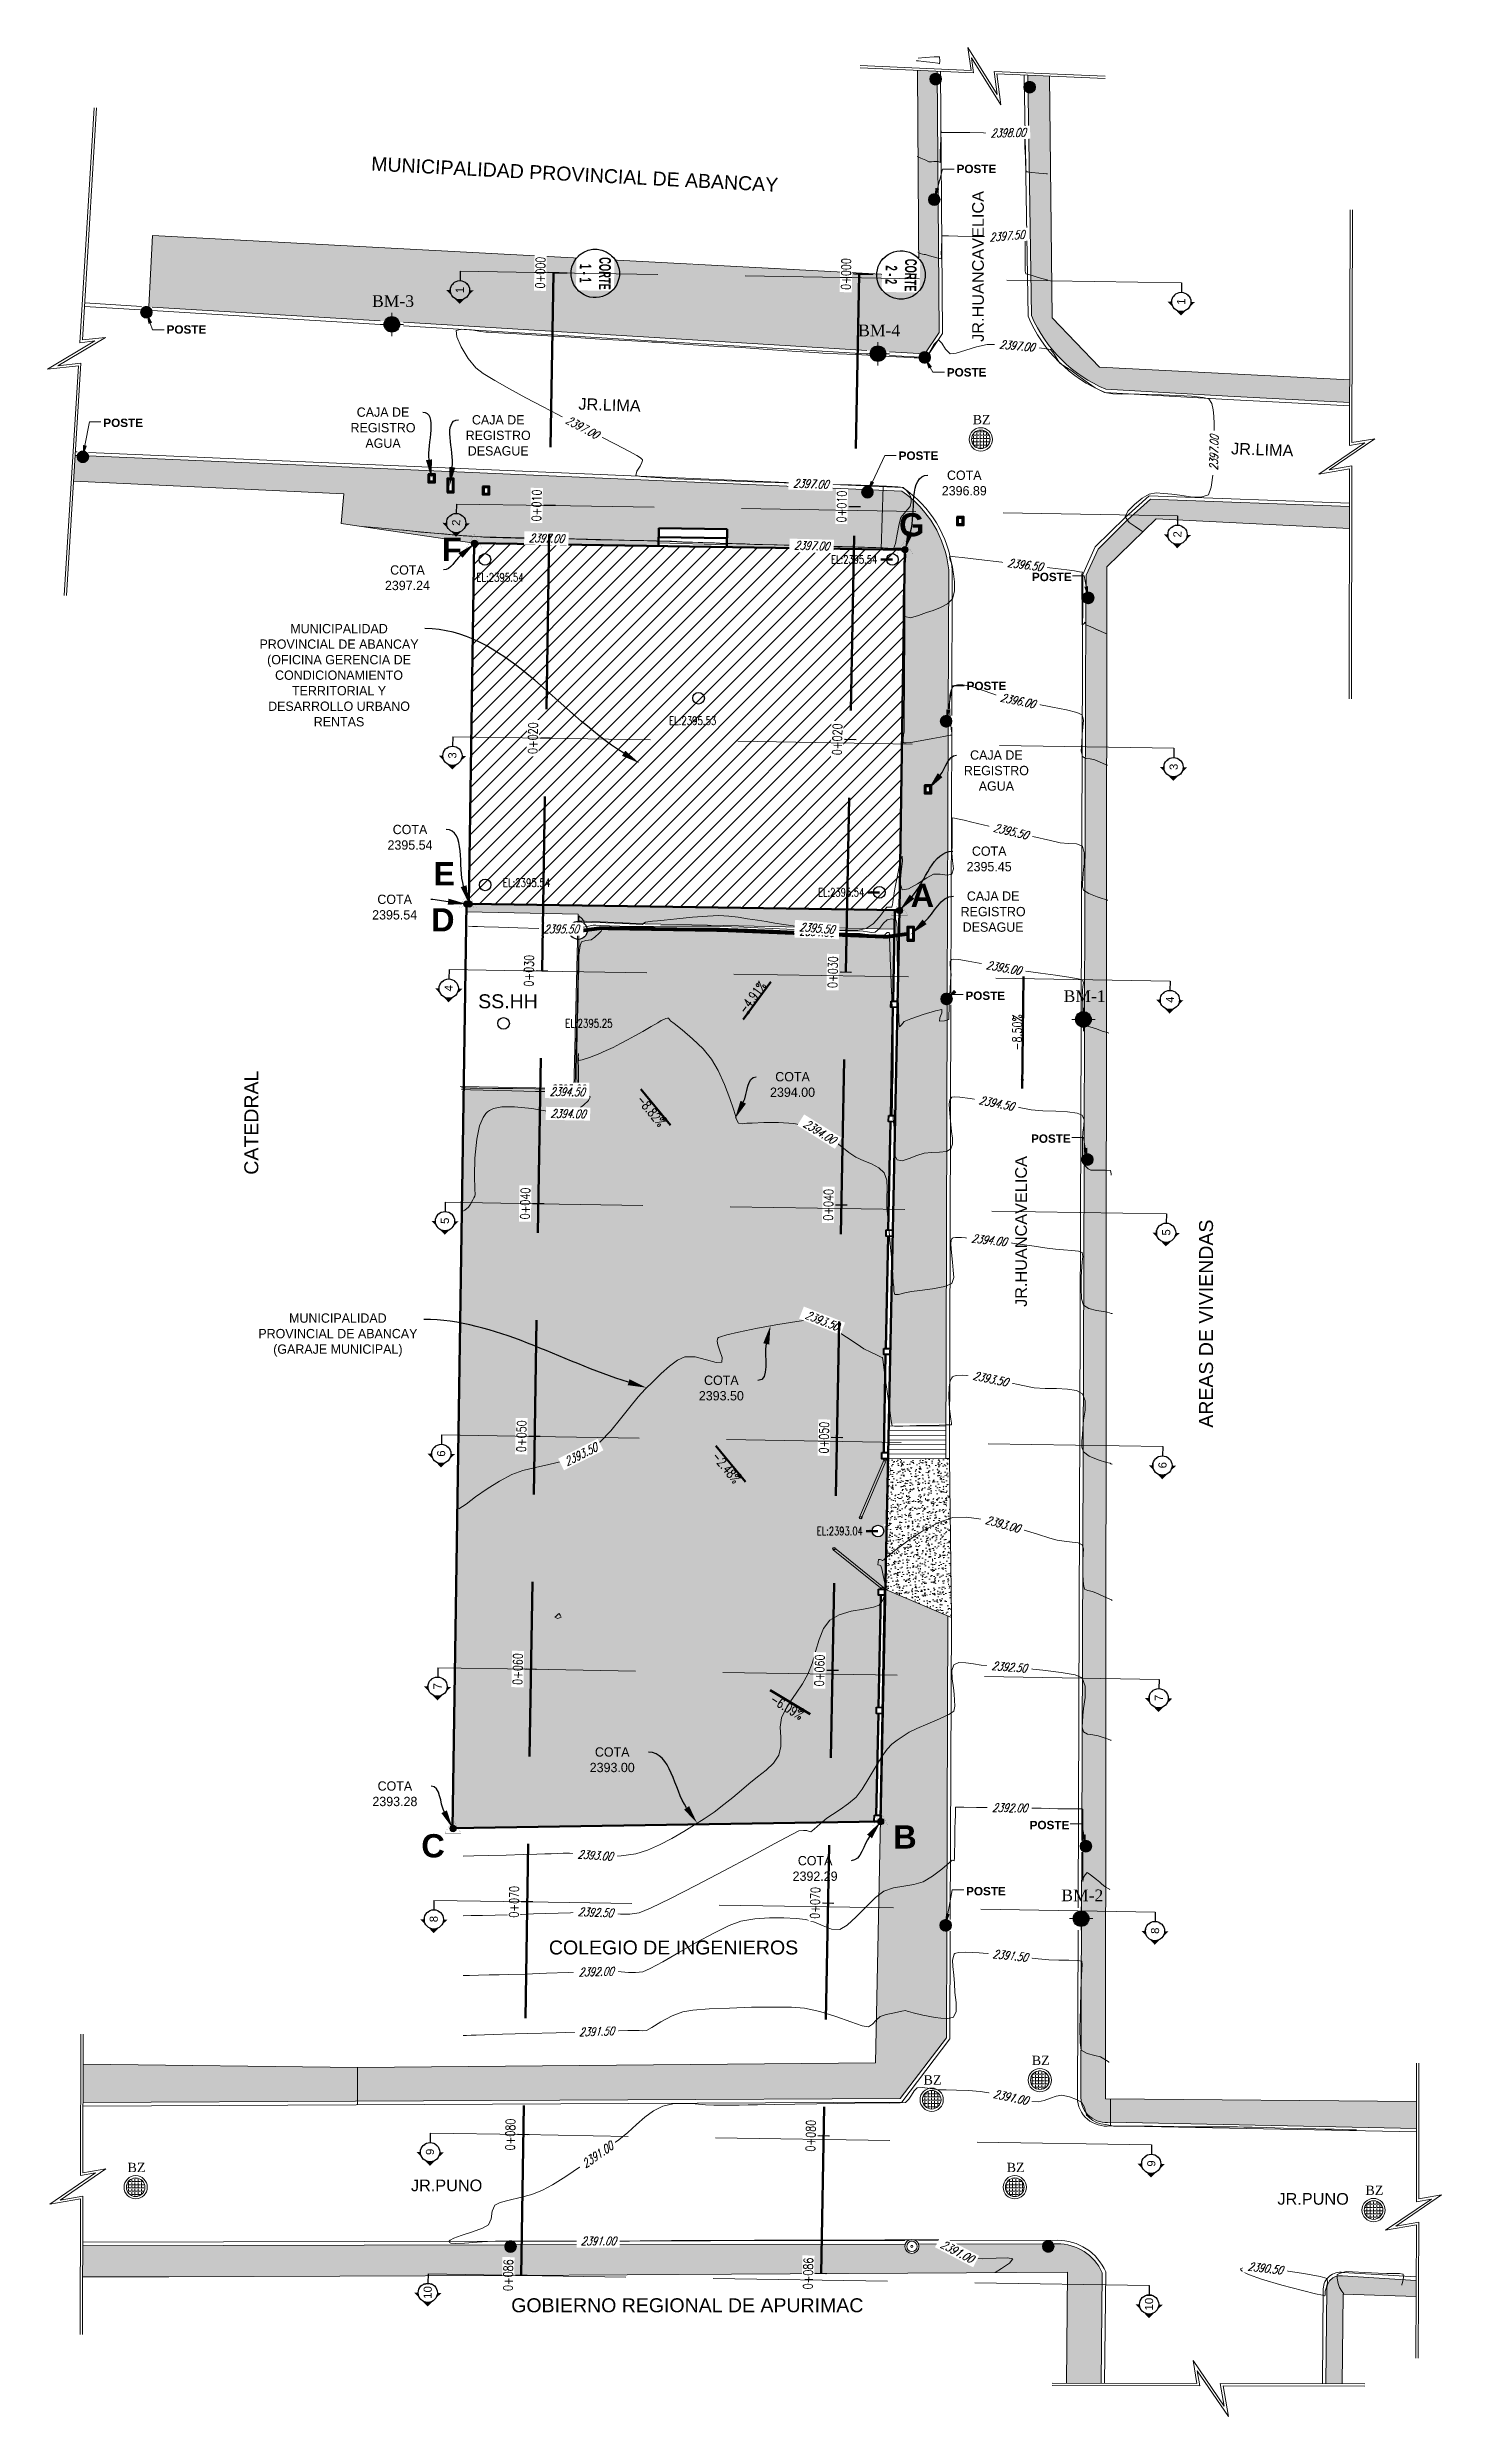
# Model space of a CAD drawing. Header units: metres. Extents: x 0 to 730306, y 0 to 8491524.
# Drawn here: x 729519.7 to 729579.6, y 8491320.8 to 8491422.6 of the extents above; entities that cross this region are included whole.
import ezdxf
from ezdxf import colors
from ezdxf.entities.mleader import LeaderData, LeaderLine
from ezdxf.enums import TextEntityAlignment as Align
from ezdxf.math import Vec2, Vec3

# ---------------------------------------------------------------- set-up
doc = ezdxf.new("R2010")
doc.units = ezdxf.units.M
doc.linetypes.add('HIDDEN', pattern=[0.375, 0.25, -0.125])
for name, color, linetype in [('C-ALIG', 9, 'HIDDEN'), ('C-ROAD-STAN', 11, 'Continuous'), ('C-TOPO-MAJR', 9, 'Continuous'), ('C-TOPO-MINR', 8, 'Continuous'), ('C-TOPO-TEXT', 7, 'Continuous'), ('G-Formatos', 7, 'Continuous'), ('LINEAS DE SECCIÓN', 150, 'HIDDEN'), ('manzanas', 2, 'Continuous'), ('TEXTO DE SECCIÓN', 11, 'Continuous'), ('V-NODE-TEXT', 11, 'Continuous'), ('VERTICES', 3, 'Continuous')]:
    doc.layers.add(name, color=color, linetype=linetype)
for name, color, linetype, lineweight in [('CAJA AGUA', 7, 'Continuous', 40), ('CALLES', 5, 'Continuous', 18), ('COLUMNAS', 5, 'Continuous', 40), ('ESPINAS', 86, 'Continuous', 0), ('HACH', 7, 'Continuous', 0), ('MUROS', 252, 'Continuous', 50), ('T-CERCOS', 7, 'CERCO', 20), ('T-POSTE', 7, 'Continuous', 25), ('T-VERTICE', 7, 'Continuous', 20), ('TEX-2', 5, 'Continuous', 5), ('TEXTO', 255, 'Continuous', 0)]:
    doc.layers.add(name, color=color, linetype=linetype, lineweight=lineweight)
doc.styles.add('Arial', font='arial.ttf')
doc.styles.add('Estilo_Generado_4', font='')
doc.styles.add('ROMANS-SP', font='simplex.shx', dxfattribs={"width": 0.75, "height": 1.8, "bigfont": '@extfont2.shx'})
doc.styles.add('SIMPLEX', font='simplex.shx', dxfattribs={"width": 0.75, "oblique": 20, "height": 1.75})
doc.styles.get("Standard").update_dxf_attribs({"font": 'arial.ttf'})
doc.styles.add('Titulo', font='BRITANIC.TTF')
doc.styles.add('VERTICES', font='sanssb__.ttf')
doc.styles.get('Estilo_Generado_4').set_extended_font_data('Arial', bold=True)
doc.linetypes.add('CERCO', pattern='A,0.3,-0.2,["X",Standard,S=0.1,R=0,X=-0.1,Y=-0.06],-0.1', length=0.6)
doc.dimstyles.new('COTA JCCH', dxfattribs={"dimtxt": 1.8, "dimasz": 1.8, "dimexe": 1.8, "dimexo": 0.75, "dimgap": 0.09, "dimtad": 0, "dimtih": 1, "dimtoh": 1, "dimzin": 0, "dimdsep": 46, "dimtxsty": 'Standard', "dimblk": 'ARCHTICK', "dimcen": 0.09, "dimazin": 0, "dimtfac": 1, "dimtix": 1, "dimtofl": 0, "dimtmove": 0, "dimatfit": 3, "dimfxl": 1, "dimtolj": 1, "dimtzin": 0, "dimarcsym": 0})
pattern_1 = [(0, (-12.828, 1.7562), (0, 0.2032), []), (90, (-12.828, 1.7562), (-0.2032, 0.2032), [0.2032, -0.2032])]
pattern_2 = [(50, (-12.828, 1.7562), (0.546554006988, -0.047817256617), [0.05715, -0.62865]), (355, (-12.828, 1.7562), (-0.105730264275, 0.573170535717), [0.04572, -0.50292175251]), (100.4514447, (-12.78245, 1.7522), (0.44082374127, 0.525353255737), [0.0485700264, -0.5342707338]), (46.1842, (-12.828, 1.9086), (0.813237122676, -0.1261269838), [0.085725, -0.942975]), (96.63555761, (-12.7602, 1.8981), (0.712212402155, 0.74227837379), [0.07285506942, -0.80140682448]), (351.18415117, (-12.828, 1.9086), (0.712212402195, 0.74227837376), [0.06857990121, -0.75437919576]), (21, (-12.7518, 1.8705), (0.454843173807, -0.306795594561), [0.05715, -0.62865]), (326, (-12.7518, 1.8705), (0.185406085043, 0.552563898367), [0.04572, -0.50292]), (71.451445, (-12.7139, 1.84493), (0.640249257836, 0.245768306658), [0.0485700264, -0.5342698128]), (37.5, (-12.828, 1.7562), (0.0092658097518, 0.2536651166195), [0, -0.496824, 0, -0.51054, 0, -0.504825]), (7.5, (-12.828, 1.7562), (0.200458987531, 0.300541724454), [0, -0.291084, 0, -0.485394, 0, -0.192405]), (327.5, (-12.99793, 1.7562), (0.4067717855006, -0.017186231978), [0, -0.1905, 0, -0.59436, 0, -0.78867]), (317.5, (-13.07413, 1.7562), (0.444387544158, 0.0762794731), [0, -0.24765, 0, -0.394716, 0, -0.56007])]

msp = doc.modelspace()

# ---------------------------------------------------------------- texts
at = {"color": 7, "linetype": 'Continuous', "lineweight": 5, "style": 'ROMANS-SP'}
for s, insert, char_height, attachment_point in [('{\\C2;EL:2395.54}', (729538.11, 8491399.8), 0.36, 4), ('{\\C2;EL:2395.53}', (729546.39, 8491393.64), 0.36, 4), ('{\\C2;EL:2395.54}', (729539.25, 8491386.68), 0.36, 4), ('{\\C2;EL:2395.54}', (729554.78, 8491386.27, 2395.54), 0.35, 6), ('{\\C2;EL:2395.54}', (729554.78, 8491386.27, 2395.54), 0.35, 6), ('{\\C2;EL:2395.54}', (729554.78, 8491386.27, 2395.54), 0.35, 6), ('{\\C2;EL:2395.25}', (729541.93, 8491380.64, 2395.25), 0.36, 4), ('{\\C2;EL:2395.25}', (729541.93, 8491380.64, 2395.25), 0.36, 4), ('{\\C2;EL:2395.25}', (729541.93, 8491380.64, 2395.25), 0.36, 4), ('{\\C2;EL:2393.04}', (729554.72, 8491358.83, 2393.04), 0.35, 6), ('{\\C2;EL:2393.04}', (729554.72, 8491358.83, 2393.04), 0.35, 6), ('{\\C2;EL:2393.04}', (729554.72, 8491358.83, 2393.04), 0.35, 6)]:
    msp.add_mtext(s, dxfattribs=dict(at, insert=insert, char_height=char_height, attachment_point=attachment_point))
at = {"layer": 'C-TOPO-TEXT', "color": 7, "linetype": 'Continuous', "lineweight": 5, "char_height": 0.4, "style": 'ROMANS-SP'}
for s, insert, attachment_point, rotation in [('{\\C2;-4.91%}', (729549.81, 8491381.88), 2, 53.4746), ('{\\C2;-4.91%}', (729549.81, 8491381.88), 2, 53.4746), ('{\\C2;-4.91%}', (729549.81, 8491381.88), 2, 53.4746), ('{\\C2;-8.50%}', (729561.15, 8491380.26), 2, 89.27), ('{\\C2;-8.50%}', (729561.15, 8491380.26), 2, 89.27), ('{\\C2;-8.50%}', (729561.15, 8491380.26), 2, 89.27), ('{\\C2;-8.82%}', (729545.47, 8491376.75), 8, 309.8119), ('{\\C2;-8.82%}', (729545.47, 8491376.75), 8, 309.8119), ('{\\C2;-8.82%}', (729545.47, 8491376.75), 8, 309.8119), ('{\\C2;-2.48%}', (729548.7, 8491361.43), 8, 309.1397), ('{\\C2;-2.48%}', (729548.7, 8491361.43), 8, 309.1397), ('{\\C2;-2.48%}', (729548.7, 8491361.43), 8, 309.1397), ('{\\C2;-6.09%}', (729551.36, 8491351.1), 8, 328.9465)]:
    msp.add_mtext(s, dxfattribs=dict(at, insert=insert, attachment_point=attachment_point, rotation=rotation))
at = {"layer": 'TEX-2', "lineweight": 9, "style": 'Arial'}
for s, height, rotation, p in [('MUNICIPALIDAD PROVINCIAL DE ABANCAY', 0.6, 357, (729533.58, 8491417.28, -2393.5)), ('JR.HUANCAVELICA', 0.5, 90, (729559.92, 8491409.92, -2393.5)), ('JR.LIMA', 0.5, 358, (729542.49, 8491407.01, 3.5)), ('JR.LIMA', 0.5, 358, (729570.54, 8491405.09, -2393.5)), ('CATEDRAL', 0.6, 90, (729528.74, 8491374.14, 1)), ('JR.HUANCAVELICA', 0.5, 90, (729561.77, 8491368.46)), ('AREAS DE VIVIENDAS', 0.6, 90, (729569.77, 8491363.27, -2393.5))]:
    msp.add_text(s, height=height, rotation=rotation, dxfattribs=at).set_placement(p)
for s, height, p in [('COLEGIO DE INGENIEROS', 0.6, (729541.23, 8491340.64, -2393.5)), ('JR.PUNO', 0.5, (729535.3, 8491330.47, -2393.5)), ('JR.PUNO', 0.5, (729572.54, 8491329.89, -4784.5))]:
    msp.add_text(s, height=height, dxfattribs=at).set_placement(p)
at = {"layer": 'TEXTO', "style": 'Arial'}
for s, p in [('SS.HH', (729538.19, 8491381.29)), ('GOBIERNO REGIONAL DE APURIMAC', (729539.61, 8491325.27, -2393.5))]:
    msp.add_text(s, height=0.6, dxfattribs=at).set_placement(p)
at = {"layer": 'TEXTO DE SECCIÓN', "color": 11, "linetype": 'Continuous', "lineweight": -3, "char_height": 0.35, "attachment_point": 5, "rotation": 89.0815, "bg_fill": 3, "box_fill_scale": 1.635, "bg_fill_color": 256, "bg_fill_true_color": 13158600, "bg_fill_transparency": 0}
for s, insert, width in [('1', (729537.4, 8491412.15), 0.0744), ('1', (729568.4, 8491411.65), 0.0744), ('2', (729537.24, 8491402.15), 0.1338), ('2', (729568.24, 8491401.65), 0.1338), ('3', (729537.08, 8491392.15), 0.1323), ('3', (729568.08, 8491391.66), 0.1323), ('4', (729536.92, 8491382.15), 0.1397), ('4', (729567.92, 8491381.66), 0.1397), ('5', (729536.76, 8491372.16), 0.1339), ('5', (729567.76, 8491371.66), 0.1339), ('6', (729536.6, 8491362.16), 0.1334), ('6', (729567.6, 8491361.66), 0.1334), ('7', (729536.44, 8491352.16), 0.1308), ('7', (729567.44, 8491351.66), 0.1308), ('8', (729536.28, 8491342.16), 0.1331), ('8', (729567.28, 8491341.66), 0.1331), ('9', (729536.12, 8491332.16), 0.1328), ('9', (729567.12, 8491331.66), 0.1328), ('10', (729536.02, 8491326.12), 0.2697), ('10', (729567.02, 8491325.62), 0.2697)]:
    msp.add_mtext(s, dxfattribs=dict(at, insert=insert, width=width))
at = {"layer": 'VERTICES', "style": 'VERTICES'}
for s, p in [('G', (729556.82, 8491402.06)), ('E', (729536.73, 8491387.07)), ('A', (729557.28, 8491386.14)), ('D', (729536.67, 8491385.09)), ('C', (729536.25, 8491345.31)), ('B', (729556.53, 8491345.69))]:
    msp.add_text(s, height=1, dxfattribs=at).set_placement(p, align=Align.MIDDLE)

# ---------------------------------------------------------------- blocks, each defined once
blk = doc.blocks.new('*U106', base_point=(729534.48, 8491410.67, 2397.29))
at = {"layer": 'V-NODE-TEXT', "color": 7, "linetype": 'ByBlock', "insert": (729533.63, 8491411.92, 2397.29), "char_height": 0.5, "attachment_point": 1}
blk.add_mtext('{\\fTimes New Roman|b0|i0|c0|p18;\\C7;BM-3}', dxfattribs=at)
blk = doc.blocks.new('*U107', base_point=(729534.48, 8491410.67, 2397.29))
at = {"color": 6, "linetype": 'ByBlock', "lineweight": -2}
blk.add_blockref('*U106', (729534.48, 8491410.67, 2397.29), dxfattribs=at)
blk = doc.blocks.new('*U108', base_point=(729555.37, 8491409.41, 2397.35))
at = {"layer": 'V-NODE-TEXT', "color": 7, "linetype": 'ByBlock', "insert": (729554.52, 8491410.66, 2397.35), "char_height": 0.5, "attachment_point": 1}
blk.add_mtext('{\\fTimes New Roman|b0|i0|c0|p18;\\C7;BM-4}', dxfattribs=at)
blk = doc.blocks.new('*U109', base_point=(729555.37, 8491409.41, 2397.35))
at = {"color": 6, "linetype": 'ByBlock', "lineweight": -2}
blk.add_blockref('*U108', (729555.37, 8491409.41, 2397.35), dxfattribs=at)
blk = doc.blocks.new('*U110', base_point=(729564.1, 8491342.18, 2391.86))
at = {"layer": 'V-NODE-TEXT', "color": 7, "linetype": 'ByBlock', "insert": (729563.25, 8491343.43, 2391.86), "char_height": 0.5, "attachment_point": 1}
blk.add_mtext('{\\fTimes New Roman|b0|i0|c0|p18;\\C7;BM-2}', dxfattribs=at)
blk = doc.blocks.new('*U111', base_point=(729564.1, 8491342.18, 2391.86))
at = {"color": 6, "linetype": 'ByBlock', "lineweight": -2}
blk.add_blockref('*U110', (729564.1, 8491342.18, 2391.86), dxfattribs=at)
blk = doc.blocks.new('*U112', base_point=(729564.2, 8491380.81, 2395.02))
at = {"layer": 'V-NODE-TEXT', "color": 7, "linetype": 'ByBlock', "insert": (729563.35, 8491382.06, 2395.02), "char_height": 0.5, "attachment_point": 1}
blk.add_mtext('{\\fTimes New Roman|b0|i0|c0|p18;\\C7;BM-1}', dxfattribs=at)
blk = doc.blocks.new('*U113', base_point=(729564.2, 8491380.81, 2395.02))
at = {"color": 6, "linetype": 'ByBlock', "lineweight": -2}
blk.add_blockref('*U112', (729564.2, 8491380.81, 2395.02), dxfattribs=at)
blk = doc.blocks.new('VERTICE')
at = {"layer": 'T-VERTICE', "lineweight": 5}
blk.add_hatch(color=6, dxfattribs=at).paths.add_polyline_path([(-1.3, 0, 1), (1.3, 0, 1)])
at = {"layer": 'T-VERTICE', "lineweight": 9, "const_width": 0.04}
blk.add_lwpolyline([(-3.5, -2), (-0.1, 4), (3.4, -2)], close=True, dxfattribs=at)
at = {"layer": 'T-VERTICE', "color": 10, "lineweight": 5}
blk.add_circle((0, 0), 1.38, dxfattribs=at)
at = {"layer": 'T-VERTICE', "lineweight": 5}
blk.add_circle((0, 0), 1.26, dxfattribs=at)
blk = doc.blocks.new('AeccTickLine')
blk.add_line((0, -0.5), (0, 0.5))
blk = doc.blocks.new('_ArchTick')
at = {"color": 0, "linetype": 'ByBlock', "const_width": 0.15}
blk.add_lwpolyline([(-0.5, -0.5), (0.5, 0.5)], dxfattribs=at)
blk = doc.blocks.new('AeccSectionMark')
at = {"linetype": 'ByBlock', "lineweight": -2}
h = blk.add_hatch(color=0, dxfattribs=at)
h.paths.add_polyline_path([(6, 7.21), (5.65, 6.85, -0.414214), (6.35, 6.85)])
h.paths.add_polyline_path([(5.65, 6.85), (5.29, 6.5), (5.5, 6.5, -0.198912)])
h.paths.add_polyline_path([(6.35, 6.85, -0.198912), (6.5, 6.5), (6.71, 6.5)])
at = {"color": 0, "linetype": 'ByBlock', "lineweight": -2}
blk.add_circle((6, 6.5), 0.5, dxfattribs=at)
blk = doc.blocks.new('POSTE DE CONCRETO')
at = {"layer": 'T-POSTE', "lineweight": 0}
h = blk.add_hatch(dxfattribs=at)
h.set_pattern_fill('ANSI31', color=256, scale=0.02, angle=135)
edge = h.paths.add_edge_path()
edge.add_arc((0, 0), 1.73, 0, 360)
blk.add_circle((0, 0), 1.73, dxfattribs=at)
blk = doc.blocks.new('*U127', base_point=(729557.85, 8491421.21, 2398.41))
at = {"color": 3, "linetype": 'ByBlock', "lineweight": -2, "xscale": 0.1446221087505031, "yscale": 0.1446221087505031, "zscale": 0.1446221087505031}
blk.add_blockref('POSTE DE CONCRETO', (729557.85, 8491421.21, 2398.41), dxfattribs=at)
blk = doc.blocks.new('*U128', base_point=(729557.79, 8491416.03, 2397.81))
at = {"color": 3, "linetype": 'ByBlock', "lineweight": -2, "xscale": 0.1446221087505031, "yscale": 0.1446221087505031, "zscale": 0.1446221087505031}
blk.add_blockref('POSTE DE CONCRETO', (729557.79, 8491416.03, 2397.81), dxfattribs=at)
blk = doc.blocks.new('*U129', base_point=(729557.38, 8491409.25, 2397.18))
at = {"color": 3, "linetype": 'ByBlock', "lineweight": -2, "xscale": 0.1446221087505031, "yscale": 0.1446221087505031, "zscale": 0.1446221087505031}
blk.add_blockref('POSTE DE CONCRETO', (729557.38, 8491409.25, 2397.18), dxfattribs=at)
blk = doc.blocks.new('*U130', base_point=(729554.92, 8491403.46, 2397.09))
at = {"color": 3, "linetype": 'ByBlock', "lineweight": -2, "xscale": 0.1446221087505031, "yscale": 0.1446221087505031, "zscale": 0.1446221087505031}
blk.add_blockref('POSTE DE CONCRETO', (729554.92, 8491403.46, 2397.09), dxfattribs=at)
blk = doc.blocks.new('*U131', base_point=(729521.2, 8491404.98, 2397.21))
at = {"color": 3, "linetype": 'ByBlock', "lineweight": -2, "xscale": 0.1446221087505031, "yscale": 0.1446221087505031, "zscale": 0.1446221087505031}
blk.add_blockref('POSTE DE CONCRETO', (729521.2, 8491404.98, 2397.21), dxfattribs=at)
blk = doc.blocks.new('*U132', base_point=(729523.93, 8491411.19, 2397.04))
at = {"color": 3, "linetype": 'ByBlock', "lineweight": -2, "xscale": 0.1446221087505031, "yscale": 0.1446221087505031, "zscale": 0.1446221087505031}
blk.add_blockref('POSTE DE CONCRETO', (729523.93, 8491411.19, 2397.04), dxfattribs=at)
blk = doc.blocks.new('BUZON 2')
h = blk.add_hatch()
h.set_pattern_fill('ANGLE', color=0, scale=0.02)
h.set_pattern_definition([(0, (-729608.55375, -8491393.21117), (0, 0.1397), [0.1016, -0.0381]), (90, (-729608.55375, -8491393.21117), (-0.1397, 9e-18), [0.1016, -0.0381])])
h.paths.add_polyline_path([(-0.4, 0, 1), (0.4, 0, 1)])
at = {"color": 0}
for radius in [0.5, 0.4]:
    blk.add_circle((0, 0), radius, dxfattribs=at)
blk = doc.blocks.new('*U133', base_point=(729559.79, 8491405.73, 2396.88))
at = {"layer": 'V-NODE-TEXT', "color": 8, "linetype": 'ByBlock', "insert": (729559.44, 8491406.78, 2396.88), "char_height": 0.4, "attachment_point": 1}
blk.add_mtext('{\\fTimes New Roman|b0|i0|c0|p18;BZ}', dxfattribs=at)
blk = doc.blocks.new('*U134', base_point=(729559.79, 8491405.73, 2396.88))
at = {"color": 7, "linetype": 'ByBlock', "lineweight": -2}
blk.add_blockref('*U133', (729559.79, 8491405.73, 2396.88), dxfattribs=at)
blk = doc.blocks.new('*U135', base_point=(729559.79, 8491405.73, 2396.88))
at = {"color": 7, "linetype": 'ByBlock', "lineweight": -2}
for name in ['*U134', 'BUZON 2']:
    blk.add_blockref(name, (729559.79, 8491405.73, 2396.88), dxfattribs=at)
blk = doc.blocks.new('*U136', base_point=(729558.3, 8491393.62, 2396.05))
at = {"color": 3, "linetype": 'ByBlock', "lineweight": -2, "xscale": 0.1446221087505031, "yscale": 0.1446221087505031, "zscale": 0.1446221087505031}
blk.add_blockref('POSTE DE CONCRETO', (729558.3, 8491393.62, 2396.05), dxfattribs=at)
blk = doc.blocks.new('*U137', base_point=(729558.32, 8491381.69, 2395.03))
at = {"color": 3, "linetype": 'ByBlock', "lineweight": -2, "xscale": 0.1446221087505031, "yscale": 0.1446221087505031, "zscale": 0.1446221087505031}
blk.add_blockref('POSTE DE CONCRETO', (729558.32, 8491381.69, 2395.03), dxfattribs=at)
blk = doc.blocks.new('*U138', base_point=(729564.41, 8491398.92, 2396.59))
at = {"color": 3, "linetype": 'ByBlock', "lineweight": -2, "xscale": 0.1446221087505031, "yscale": 0.1446221087505031, "zscale": 0.1446221087505031}
blk.add_blockref('POSTE DE CONCRETO', (729564.41, 8491398.92, 2396.59), dxfattribs=at)
blk = doc.blocks.new('*U139', base_point=(729564.37, 8491374.79, 2394.54))
at = {"color": 3, "linetype": 'ByBlock', "lineweight": -2, "xscale": 0.1446221087505031, "yscale": 0.1446221087505031, "zscale": 0.1446221087505031}
blk.add_blockref('POSTE DE CONCRETO', (729564.37, 8491374.79, 2394.54), dxfattribs=at)
blk = doc.blocks.new('*U140', base_point=(729564.31, 8491345.29, 2392.08))
at = {"color": 3, "linetype": 'ByBlock', "lineweight": -2, "xscale": 0.1446221087505031, "yscale": 0.1446221087505031, "zscale": 0.1446221087505031}
blk.add_blockref('POSTE DE CONCRETO', (729564.31, 8491345.29, 2392.08), dxfattribs=at)
blk = doc.blocks.new('*U141', base_point=(729576.67, 8491329.66, 2390.77))
at = {"layer": 'V-NODE-TEXT', "color": 8, "linetype": 'ByBlock', "insert": (729576.32, 8491330.71, 2390.77), "char_height": 0.4, "attachment_point": 1}
blk.add_mtext('{\\fTimes New Roman|b0|i0|c0|p18;BZ}', dxfattribs=at)
blk = doc.blocks.new('*U142', base_point=(729576.67, 8491329.66, 2390.77))
at = {"color": 7, "linetype": 'ByBlock', "lineweight": -2}
blk.add_blockref('*U141', (729576.67, 8491329.66, 2390.77), dxfattribs=at)
blk = doc.blocks.new('*U143', base_point=(729576.67, 8491329.66, 2390.77))
at = {"color": 7, "linetype": 'ByBlock', "lineweight": -2}
for name in ['*U142', 'BUZON 2']:
    blk.add_blockref(name, (729576.67, 8491329.66, 2390.77), dxfattribs=at)
blk = doc.blocks.new('*U144', base_point=(729561.25, 8491330.64, 2390.79))
at = {"layer": 'V-NODE-TEXT', "color": 8, "linetype": 'ByBlock', "insert": (729560.9, 8491331.69, 2390.79), "char_height": 0.4, "attachment_point": 1}
blk.add_mtext('{\\fTimes New Roman|b0|i0|c0|p18;BZ}', dxfattribs=at)
blk = doc.blocks.new('*U145', base_point=(729561.25, 8491330.64, 2390.79))
at = {"color": 7, "linetype": 'ByBlock', "lineweight": -2}
blk.add_blockref('*U144', (729561.25, 8491330.64, 2390.79), dxfattribs=at)
blk = doc.blocks.new('*U146', base_point=(729561.25, 8491330.64, 2390.79))
at = {"color": 7, "linetype": 'ByBlock', "lineweight": -2}
for name in ['*U145', 'BUZON 2']:
    blk.add_blockref(name, (729561.25, 8491330.64, 2390.79), dxfattribs=at)
blk = doc.blocks.new('*U147', base_point=(729562.33, 8491335.24, 2391.05))
at = {"layer": 'V-NODE-TEXT', "color": 8, "linetype": 'ByBlock', "insert": (729561.98, 8491336.29, 2391.05), "char_height": 0.4, "attachment_point": 1}
blk.add_mtext('{\\fTimes New Roman|b0|i0|c0|p18;BZ}', dxfattribs=at)
blk = doc.blocks.new('*U148', base_point=(729562.33, 8491335.24, 2391.05))
at = {"color": 7, "linetype": 'ByBlock', "lineweight": -2}
blk.add_blockref('*U147', (729562.33, 8491335.24, 2391.05), dxfattribs=at)
blk = doc.blocks.new('*U149', base_point=(729562.33, 8491335.24, 2391.05))
at = {"color": 7, "linetype": 'ByBlock', "lineweight": -2}
for name in ['BUZON 2', '*U148']:
    blk.add_blockref(name, (729562.33, 8491335.24, 2391.05), dxfattribs=at)
blk = doc.blocks.new('*U150', base_point=(729557.68, 8491334.4, 2390.96))
at = {"layer": 'V-NODE-TEXT', "color": 8, "linetype": 'ByBlock', "insert": (729557.33, 8491335.45, 2390.96), "char_height": 0.4, "attachment_point": 1}
blk.add_mtext('{\\fTimes New Roman|b0|i0|c0|p18;BZ}', dxfattribs=at)
blk = doc.blocks.new('*U151', base_point=(729557.68, 8491334.4, 2390.96))
at = {"color": 7, "linetype": 'ByBlock', "lineweight": -2}
blk.add_blockref('*U150', (729557.68, 8491334.4, 2390.96), dxfattribs=at)
blk = doc.blocks.new('*U152', base_point=(729557.68, 8491334.4, 2390.96))
at = {"color": 7, "linetype": 'ByBlock', "lineweight": -2}
for name in ['BUZON 2', '*U151']:
    blk.add_blockref(name, (729557.68, 8491334.4, 2390.96), dxfattribs=at)
blk = doc.blocks.new('*U153', base_point=(729558.28, 8491341.89, 2391.8))
at = {"color": 3, "linetype": 'ByBlock', "lineweight": -2, "xscale": 0.1446221087505031, "yscale": 0.1446221087505031, "zscale": 0.1446221087505031}
blk.add_blockref('POSTE DE CONCRETO', (729558.28, 8491341.89, 2391.8), dxfattribs=at)
blk = doc.blocks.new('*U154', base_point=(729562.69, 8491328.1, 2390.99))
at = {"color": 3, "linetype": 'ByBlock', "lineweight": -2, "xscale": 0.1446221087505031, "yscale": 0.1446221087505031, "zscale": 0.1446221087505031}
blk.add_blockref('POSTE DE CONCRETO', (729562.69, 8491328.1, 2390.99), dxfattribs=at)
blk = doc.blocks.new('HIDRANTE')
at = {"color": 1}
for radius in [0.388, 0.291, 0.0566]:
    blk.add_circle((0, 0), radius, dxfattribs=at)
blk = doc.blocks.new('*U155', base_point=(729556.83, 8491328.1, 2391.01))
at = {"color": 0, "linetype": 'ByBlock', "lineweight": -2, "xscale": 0.7727211238843856, "yscale": 0.7727211238843856, "zscale": 0.7727211238843856}
blk.add_blockref('HIDRANTE', (729556.83, 8491328.1, 2391.01), dxfattribs=at)
blk = doc.blocks.new('*U156', base_point=(729539.58, 8491328.09, 2391.16))
at = {"color": 3, "linetype": 'ByBlock', "lineweight": -2, "xscale": 0.1446221087505031, "yscale": 0.1446221087505031, "zscale": 0.1446221087505031}
blk.add_blockref('POSTE DE CONCRETO', (729539.58, 8491328.09, 2391.16), dxfattribs=at)
blk = doc.blocks.new('*U157', base_point=(729523.47, 8491330.64, 2391.15))
at = {"layer": 'V-NODE-TEXT', "color": 8, "linetype": 'ByBlock', "insert": (729523.12, 8491331.69, 2391.15), "char_height": 0.4, "attachment_point": 1}
blk.add_mtext('{\\fTimes New Roman|b0|i0|c0|p18;BZ}', dxfattribs=at)
blk = doc.blocks.new('*U158', base_point=(729523.47, 8491330.64, 2391.15))
at = {"color": 7, "linetype": 'ByBlock', "lineweight": -2}
blk.add_blockref('*U157', (729523.47, 8491330.64, 2391.15), dxfattribs=at)
blk = doc.blocks.new('*U159', base_point=(729523.47, 8491330.64, 2391.15))
at = {"color": 7, "linetype": 'ByBlock', "lineweight": -2}
for name in ['*U158', 'BUZON 2']:
    blk.add_blockref(name, (729523.47, 8491330.64, 2391.15), dxfattribs=at)
blk = doc.blocks.new('*U160', base_point=(729561.89, 8491420.86, 2398.4))
at = {"color": 3, "linetype": 'ByBlock', "lineweight": -2, "xscale": 0.1446221087505031, "yscale": 0.1446221087505031, "zscale": 0.1446221087505031}
blk.add_blockref('POSTE DE CONCRETO', (729561.89, 8491420.86, 2398.4), dxfattribs=at)

# ---------------------------------------------------------------- hatches: boundary and pattern name
at = {"true_color": 0xff0000}
h = msp.add_hatch(color=1, dxfattribs=at)
h.dxf.hatch_style = 1
h.paths.add_polyline_path([(729534.82, 8491410.67, 0.414214), (729534.48, 8491411.01), (729534.48, 8491410.67)])
h.paths.add_polyline_path([(729534.15, 8491410.67, 0.414214), (729534.48, 8491410.34), (729534.48, 8491410.67)])
at = {"true_color": 0xffffff}
h = msp.add_hatch(color=7, dxfattribs=at)
h.dxf.hatch_style = 1
h.paths.add_polyline_path([(729534.15, 8491410.67), (729534.48, 8491410.67), (729534.48, 8491411.01, 0.414214)])
h.paths.add_polyline_path([(729534.48, 8491410.34, 0.414214), (729534.82, 8491410.67), (729534.48, 8491410.67)])
at = {"true_color": 0xff0000}
h = msp.add_hatch(color=1, dxfattribs=at)
h.dxf.hatch_style = 1
h.paths.add_polyline_path([(729555.71, 8491409.41, 0.414214), (729555.37, 8491409.75), (729555.37, 8491409.41)])
h.paths.add_polyline_path([(729555.04, 8491409.41, 0.414214), (729555.37, 8491409.08), (729555.37, 8491409.41)])
at = {"true_color": 0xffffff}
h = msp.add_hatch(color=7, dxfattribs=at)
h.dxf.hatch_style = 1
h.paths.add_polyline_path([(729555.04, 8491409.41), (729555.37, 8491409.41), (729555.37, 8491409.75, 0.414214)])
h.paths.add_polyline_path([(729555.37, 8491409.08, 0.414214), (729555.71, 8491409.41), (729555.37, 8491409.41)])
at = {"true_color": 0xff0000}
h = msp.add_hatch(color=1, dxfattribs=at)
h.dxf.hatch_style = 1
h.paths.add_polyline_path([(729564.54, 8491380.81, 0.414214), (729564.2, 8491381.14), (729564.2, 8491380.81)])
h.paths.add_polyline_path([(729563.87, 8491380.81, 0.414214), (729564.2, 8491380.47), (729564.2, 8491380.81)])
at = {"true_color": 0xffffff}
h = msp.add_hatch(color=7, dxfattribs=at)
h.dxf.hatch_style = 1
h.paths.add_polyline_path([(729563.87, 8491380.81), (729564.2, 8491380.81), (729564.2, 8491381.14, 0.414214)])
h.paths.add_polyline_path([(729564.2, 8491380.47, 0.414214), (729564.54, 8491380.81), (729564.2, 8491380.81)])
at = {"true_color": 0xff0000}
h = msp.add_hatch(color=1, dxfattribs=at)
h.dxf.hatch_style = 1
h.paths.add_polyline_path([(729564.43, 8491342.18, 0.414214), (729564.1, 8491342.51), (729564.1, 8491342.18)])
h.paths.add_polyline_path([(729563.76, 8491342.18, 0.414214), (729564.1, 8491341.84), (729564.1, 8491342.18)])
at = {"true_color": 0xffffff}
h = msp.add_hatch(color=7, dxfattribs=at)
h.dxf.hatch_style = 1
h.paths.add_polyline_path([(729563.76, 8491342.18), (729564.1, 8491342.18), (729564.1, 8491342.51, 0.414214)])
h.paths.add_polyline_path([(729564.1, 8491341.84, 0.414214), (729564.43, 8491342.18), (729564.1, 8491342.18)])
at = {"layer": 'HACH', "lineweight": 0}
h = msp.add_hatch(dxfattribs=at)
h.set_pattern_fill('AR-B816', color=256, scale=0.001)
h.set_pattern_definition(pattern_1)
h.paths.add_polyline_path([(729558.39, 8491393.38, -0.516269), (729558.05, 8491393.62, -0.518192), (729558.39, 8491393.85), (729558.41, 8491400.13, 0.220744), (729556.39, 8491403.51), (729555.59, 8491403.55), (729555.51, 8491401.02), (729556.52, 8491400.99), (729556.29, 8491385.5), (729556.27, 8491384.43), (729556.63, 8491384.48), (729556.63, 8491384.79), (729556.93, 8491384.79), (729556.93, 8491384.19), (729556.63, 8491384.19), (729556.63, 8491384.48), (729556.27, 8491384.43), (729556.2, 8491381.46), (729556.2, 8491381.32), (729556.2, 8491381.32), (729556.1, 8491376.55), (729556.1, 8491376.41), (729556.1, 8491376.41), (729556, 8491371.63), (729556, 8491371.49), (729556, 8491371.49), (729555.9, 8491366.54), (729555.9, 8491366.41), (729555.89, 8491366.41), (729555.83, 8491363.45), (729558.3, 8491363.46), (729558.35, 8491381.44, -0.45013), (729558.07, 8491381.69, -0.451955), (729558.35, 8491381.94)])
h.paths.add_polyline_path([(729557.67, 8491390.52), (729557.37, 8491390.52), (729557.37, 8491390.87), (729557.67, 8491390.87)], flags=16)
h.paths.add_polyline_path([(729557.62, 8491390.57), (729557.42, 8491390.57), (729557.42, 8491390.82), (729557.62, 8491390.82)], flags=0)
h = msp.add_hatch(dxfattribs=at)
h.set_pattern_fill('AR-CONC', color=9, scale=0.003)
h.set_pattern_definition(pattern_2)
h.paths.add_polyline_path([(729556.1, 8491385.5), (729547.27, 8491385.63), (729547.27, 8491384.87), (729556.08, 8491384.69)])
h.paths.add_polyline_path([(729547.27, 8491385.63), (729537.79, 8491385.77), (729537.69, 8491385.77), (729537.68, 8491385.43), (729542.48, 8491385.33), (729542.47, 8491385.05), (729545.36, 8491384.91), (729547.27, 8491384.87)])
h = msp.add_hatch(dxfattribs=at)
h.set_pattern_fill('AR-CONC', color=9, scale=0.003)
h.set_pattern_definition(pattern_2)
h.paths.add_polyline_path([(729558.44, 8491361.95), (729555.8, 8491361.93), (729555.8, 8491361.93), (729555.8, 8491361.93), (729555.69, 8491356.33), (729558.53, 8491355.12)])

# ---------------------------------------------------------------- linework, layer by layer
at = {"lineweight": 13}
for p, q in [((729558.3, 8491363.35), (729555.83, 8491363.33)), ((729558.29, 8491363.15), (729555.83, 8491363.13)), ((729558.44, 8491361.95), (729555.78, 8491361.93)), ((729558.29, 8491362.55), (729555.81, 8491362.53)), ((729558.29, 8491362.35), (729555.81, 8491362.33)), ((729558.29, 8491362.15), (729555.81, 8491362.13)), ((729558.29, 8491362.95), (729555.82, 8491362.93)), ((729558.29, 8491362.75), (729555.82, 8491362.73))]:
    msp.add_line(p, q, dxfattribs=at)
at = {"lineweight": 5}
for points in [[(729565.13, 8491421.33), (729560.36, 8491421.53), (729560.49, 8491420.54), (729559.23, 8491422.57), (729559.37, 8491421.58), (729554.6, 8491421.79)], [(729565.13, 8491421.23), (729560.48, 8491421.43), (729560.65, 8491420.1), (729559.39, 8491422.12), (729559.48, 8491421.47), (729554.6, 8491421.69)], [(729520.4, 8491399.02), (729521.01, 8491408.89), (729519.68, 8491408.74), (729521.72, 8491409.96), (729521.07, 8491409.88), (729521.69, 8491419.98)], [(729520.5, 8491399.02), (729521.12, 8491409), (729520.12, 8491408.89), (729522.17, 8491410.11), (729521.18, 8491410), (729521.79, 8491419.98)], [(729575.62, 8491394.59), (729575.64, 8491404.47), (729574.32, 8491404.24), (729576.29, 8491405.58), (729575.64, 8491405.47), (729575.67, 8491415.59)], [(729575.72, 8491394.59), (729575.74, 8491404.59), (729574.76, 8491404.42), (729576.73, 8491405.76), (729575.74, 8491405.59), (729575.77, 8491415.59)], [(729524.19, 8491414.49), (729524.03, 8491411.44)], [(729548.88, 8491401.2), (729545.94, 8491401.28)], [(729558.44, 8491361.95), (729558.53, 8491355.12)], [(729554.58, 8491359.42), (729555.64, 8491361.9)], [(729555.73, 8491361.86), (729554.67, 8491359.38)], [(729555.78, 8491361.93), (729555.67, 8491356.34)], [(729555.55, 8491356.33), (729553.45, 8491358.03)], [(729553.51, 8491358.11), (729555.61, 8491356.41)], [(729521.09, 8491324.31), (729521.1, 8491330.14), (729519.78, 8491329.91), (729521.75, 8491331.26), (729521.1, 8491331.14), (729521.12, 8491337.22)], [(729521.19, 8491324.31), (729521.2, 8491330.26), (729520.22, 8491330.09), (729522.19, 8491331.43), (729521.2, 8491331.26), (729521.22, 8491337.22)], [(729533, 8491335.78), (729533, 8491334.19)], [(729578.49, 8491323.3), (729578.51, 8491329.02), (729577.18, 8491328.79), (729579.16, 8491330.13), (729578.51, 8491330.02), (729578.52, 8491335.97)], [(729578.59, 8491323.3), (729578.61, 8491329.14), (729577.62, 8491328.97), (729579.59, 8491330.31), (729578.61, 8491330.14), (729578.62, 8491335.97)], [(729565.36, 8491333.28), (729565.36, 8491334.44)], [(729576.3, 8491322.2), (729570.08, 8491322.21), (729570.25, 8491321.23), (729568.91, 8491323.2), (729569.08, 8491322.21), (729562.86, 8491322.23)], [(729576.3, 8491322.1), (729570.2, 8491322.11), (729570.43, 8491320.79), (729569.09, 8491322.76), (729569.2, 8491322.11), (729562.86, 8491322.13)]]:
    msp.add_lwpolyline(points, dxfattribs=at)
at = {"lineweight": 5, "flags": 128}
for points, elevation in [([(729534.48, 8491411.17), (729534.48, 8491410.17)], 2397.29), ([(729534.98, 8491410.67), (729533.98, 8491410.67)], 2397.29), ([(729555.37, 8491409.91), (729555.37, 8491408.91)], 2397.35), ([(729555.87, 8491409.41), (729554.87, 8491409.41)], 2397.35), ([(729564.2, 8491381.31), (729564.2, 8491380.31)], 2395.02), ([(729564.7, 8491380.81), (729563.7, 8491380.81)], 2395.02), ([(729564.1, 8491342.68), (729564.1, 8491341.68)], 2391.86), ([(729564.6, 8491342.18), (729563.6, 8491342.18)], 2391.86)]:
    msp.add_lwpolyline(points, dxfattribs=dict(at, elevation=elevation))
for centre, radius in [((729534.48, 8491410.67, 2397.29), 0.333), ((729555.37, 8491409.41, 2397.35), 0.333), ((729542.49, 8491384.64, 2394.92), 0.39), ((729564.2, 8491380.81, 2395.02), 0.333), ((729555.68, 8491361.88), 0.05), ((729554.63, 8491359.4), 0.05), ((729553.48, 8491358.07), 0.05), ((729555.58, 8491356.37), 0.05), ((729564.1, 8491342.18, 2391.86), 0.333)]:
    msp.add_circle(centre, radius)
at = {"color": 7, "linetype": 'Continuous', "lineweight": -3}
for centre in [(729538.48, 8491400.57, 2395.54), (729538.48, 8491400.57, 2395.54), (729538.48, 8491400.57, 2395.54), (729555.99, 8491400.57, 2395.53), (729555.99, 8491400.57, 2395.53), (729555.99, 8491400.57, 2395.53), (729547.66, 8491394.61, 2395.53), (729547.66, 8491394.61, 2395.53), (729547.66, 8491394.61, 2395.53), (729538.49, 8491386.59, 2395.54), (729538.49, 8491386.59, 2395.54), (729538.49, 8491386.59, 2395.54), (729555.43, 8491386.27, 2395.54), (729555.43, 8491386.27, 2395.54), (729555.43, 8491386.27, 2395.54), (729539.28, 8491380.64, 2395.25), (729539.28, 8491380.64, 2395.25), (729539.28, 8491380.64, 2395.25), (729555.37, 8491358.83, 2393.04), (729555.37, 8491358.83, 2393.04), (729555.37, 8491358.83, 2393.04)]:
    msp.add_circle(centre, 0.25, dxfattribs=at)
at = {"layer": 'C-TOPO-MAJR', "color": 3, "linetype": 'Continuous', "lineweight": 9}
for points, elevation in [([(729562.65, 8491412.58), (729562.62, 8491412.58), (729562.53, 8491412.61), (729562.36, 8491412.66), (729562.13, 8491412.73), (729561.95, 8491412.79), (729561.82, 8491412.81), (729561.72, 8491412.84), (729561.7, 8491412.96), (729561.7, 8491413.13), (729561.69, 8491413.3), (729561.69, 8491413.52), (729561.69, 8491413.73), (729561.69, 8491413.99), (729561.69, 8491414.18), (729561.71, 8491414.37), (729561.69, 8491414.51), (729561.53, 8491414.52), (729561.2, 8491414.5), (729560.8, 8491414.47), (729560.42, 8491414.44), (729560, 8491414.44), (729559.42, 8491414.45), (729558.8, 8491414.46), (729558.4, 8491414.47), (729558.2, 8491414.47), (729558.13, 8491414.48), (729558.12, 8491414.48), (729558.12, 8491414.48), (729558.12, 8491414.5), (729558.12, 8491414.55), (729558.11, 8491414.59), (729558.11, 8491414.37), (729558.1, 8491413.95), (729558.09, 8491413.7), (729558.1, 8491413.59), (729558.08, 8491413.49), (729557.9, 8491413.53), (729557.59, 8491413.62), (729557.41, 8491413.67), (729557.35, 8491413.67), (729557.29, 8491413.68), (729557.19, 8491413.72), (729557.09, 8491413.77)], 2397.5), ([(729565.4, 8491349.83), (729565.38, 8491349.84), (729565.33, 8491349.86), (729565.22, 8491349.9), (729565.05, 8491349.96), (729564.84, 8491350.03), (729564.61, 8491350.08), (729564.38, 8491350.11), (729564.21, 8491350.21), (729564.15, 8491350.4), (729564.16, 8491350.64), (729564.17, 8491350.9), (729564.21, 8491351.21), (729564.27, 8491351.68), (729564.28, 8491352.16), (729564.15, 8491352.52), (729563.84, 8491352.65), (729563.24, 8491352.76), (729562.45, 8491352.86), (729561.59, 8491352.94), (729560.79, 8491353.01), (729560.15, 8491353.05), (729559.8, 8491353.07), (729559.47, 8491353.12), (729559.14, 8491353.17), (729558.84, 8491353.18), (729558.63, 8491353.09), (729558.55, 8491352.84), (729558.56, 8491352.48), (729558.61, 8491352.1), (729558.64, 8491351.82), (729558.66, 8491351.56), (729558.68, 8491351.31), (729558.63, 8491351.09), (729558.42, 8491350.95), (729558.01, 8491350.76), (729557.51, 8491350.55), (729557.04, 8491350.35), (729556.71, 8491350.19), (729556.45, 8491350.02), (729556.2, 8491349.85), (729555.97, 8491349.67), (729555.76, 8491349.46), (729555.55, 8491349.16), (729555.28, 8491348.71), (729554.98, 8491348.21), (729554.69, 8491347.74), (729554.44, 8491347.4), (729554.11, 8491347.12), (729553.75, 8491346.87), (729553.42, 8491346.66), (729553.17, 8491346.49), (729552.89, 8491346.25), (729552.63, 8491346.02), (729552.49, 8491345.91), (729552.41, 8491345.93), (729552.31, 8491345.96), (729552.17, 8491345.97), (729551.97, 8491345.95), (729551.67, 8491345.8), (729550.94, 8491345.41), (729549.93, 8491344.87), (729548.75, 8491344.24), (729547.55, 8491343.61), (729546.46, 8491343.04), (729545.6, 8491342.63), (729545.11, 8491342.43), (729544.7, 8491342.37), (729544.3, 8491342.37), (729543.9, 8491342.4), (729543.49, 8491342.44), (729543.06, 8491342.45), (729542.65, 8491342.45), (729542.16, 8491342.43), (729541.63, 8491342.42), (729541.09, 8491342.4), (729540.56, 8491342.38), (729540.07, 8491342.36), (729539.51, 8491342.35), (729538.92, 8491342.33), (729538.37, 8491342.32), (729537.89, 8491342.31), (729537.54, 8491342.3)], 2392.5)]:
    msp.add_lwpolyline(points, dxfattribs=dict(at, elevation=elevation))
at = {"layer": 'C-TOPO-MINR', "color": 84, "linetype": 'Continuous', "lineweight": 0}
for points, elevation in [([(729557.02, 8491422), (729557.02, 8491421.99), (729557.03, 8491421.99), (729557.03, 8491421.99), (729557.11, 8491421.99), (729557.33, 8491421.97), (729557.73, 8491421.92), (729557.95, 8491421.89), (729558.01, 8491421.86), (729558.03, 8491421.99), (729558.02, 8491422.16), (729557.79, 8491422.17), (729557.4, 8491422.13), (729557.1, 8491422.1)], 2398.5), ([(729557.02, 8491422), (729557.02, 8491421.99), (729557.03, 8491421.99), (729557.03, 8491421.99), (729557.11, 8491421.99), (729557.33, 8491421.97), (729557.73, 8491421.92), (729557.95, 8491421.89), (729558.01, 8491421.86), (729558.03, 8491421.99), (729558.02, 8491422.16), (729557.79, 8491422.17), (729557.4, 8491422.13), (729557.1, 8491422.1)], 2398.5), ([(729557.02, 8491422), (729557.02, 8491421.99), (729557.03, 8491421.99), (729557.03, 8491421.99), (729557.11, 8491421.99), (729557.33, 8491421.97), (729557.73, 8491421.92), (729557.95, 8491421.89), (729558.01, 8491421.86), (729558.03, 8491421.99), (729558.02, 8491422.16), (729557.79, 8491422.17), (729557.4, 8491422.13), (729557.1, 8491422.1)], 2398.5), ([(729562.65, 8491417.14), (729562.61, 8491417.14), (729562.5, 8491417.15), (729562.29, 8491417.17), (729561.99, 8491417.2), (729561.81, 8491417.22), (729561.74, 8491417.22), (729561.73, 8491417.37), (729561.72, 8491417.69), (729561.7, 8491418.05), (729561.68, 8491418.3), (729561.68, 8491418.51), (729561.68, 8491418.71), (729561.62, 8491418.85), (729561.44, 8491418.9), (729561.1, 8491418.9), (729560.69, 8491418.89), (729560.31, 8491418.89), (729559.9, 8491418.9), (729559.32, 8491418.91), (729558.73, 8491418.91), (729558.35, 8491418.92), (729558.15, 8491418.92), (729558.09, 8491418.92), (729558.08, 8491418.92), (729558.08, 8491418.93), (729558.08, 8491418.97), (729558.08, 8491418.99), (729558.07, 8491418.87), (729558.07, 8491418.62), (729558.06, 8491418.35), (729558.05, 8491418.07), (729558.05, 8491417.77), (729558.04, 8491417.63), (729557.96, 8491417.67), (729557.88, 8491417.67), (729557.77, 8491417.67), (729557.67, 8491417.66), (729557.56, 8491417.66), (729557.43, 8491417.72), (729557.21, 8491417.81), (729557.05, 8491417.88)], 2398), ([(729565.25, 8491385.93), (729565.24, 8491385.93), (729565.2, 8491385.94), (729565.11, 8491385.97), (729565.01, 8491386.01), (729564.79, 8491386.08), (729564.43, 8491386.22), (729564.2, 8491386.36), (729564.16, 8491386.5), (729564.16, 8491386.66), (729564.17, 8491386.83), (729564.19, 8491387.09), (729564.23, 8491387.53), (729564.23, 8491387.97), (729564.16, 8491388.25), (729563.91, 8491388.36), (729563.56, 8491388.37), (729563.2, 8491388.4), (729562.79, 8491388.49), (729562.02, 8491388.67), (729561.07, 8491388.89), (729560.14, 8491389.11), (729559.41, 8491389.28), (729559.07, 8491389.37), (729558.86, 8491389.41), (729558.66, 8491389.46), (729558.56, 8491389.47), (729558.56, 8491389.41), (729558.56, 8491389.22), (729558.56, 8491388.81), (729558.56, 8491388.33), (729558.55, 8491387.97), (729558.58, 8491387.62), (729558.61, 8491387.28), (729558.55, 8491387.05), (729558.34, 8491387.01), (729558.05, 8491387.05), (729557.76, 8491387.05), (729557.47, 8491386.9), (729557.07, 8491386.64), (729556.68, 8491386.42), (729556.41, 8491386.38), (729556.33, 8491386.67), (729556.37, 8491387.15), (729556.43, 8491387.61), (729556.41, 8491387.82), (729556.33, 8491387.6), (729556.22, 8491387.06), (729556.1, 8491386.42), (729556.03, 8491385.96), (729555.99, 8491385.73), (729555.97, 8491385.65), (729555.96, 8491385.63), (729555.95, 8491385.63), (729555.91, 8491385.63), (729555.84, 8491385.64), (729555.75, 8491385.64), (729555.65, 8491385.51), (729555.44, 8491385.22), (729555.17, 8491384.92), (729554.87, 8491384.71), (729554.51, 8491384.65), (729553.94, 8491384.65), (729553.29, 8491384.68), (729552.65, 8491384.74), (729552.14, 8491384.78), (729551.73, 8491384.83), (729551.33, 8491384.89), (729550.94, 8491384.95), (729550.56, 8491385.02), (729550.2, 8491385.07), (729549.77, 8491385.13), (729549.37, 8491385.2), (729548.96, 8491385.25), (729548.53, 8491385.27), (729548.05, 8491385.25), (729547.4, 8491385.2), (729546.73, 8491385.13), (729546.18, 8491385.08), (729545.89, 8491385.05), (729545.68, 8491385.03), (729545.48, 8491385.01), (729545.38, 8491384.99), (729545.31, 8491384.94), (729545.25, 8491384.89), (729544.98, 8491384.9), (729544.38, 8491384.93), (729543.67, 8491384.96), (729543.08, 8491384.98), (729542.83, 8491384.99), (729542.76, 8491384.98), (729542.66, 8491385.13), (729542.51, 8491385.26), (729542.51, 8491385.13), (729542.54, 8491384.9), (729542.5, 8491384.72), (729542.24, 8491384.69), (729541.62, 8491384.69), (729540.79, 8491384.71), (729539.9, 8491384.74), (729539.06, 8491384.77), (729538.44, 8491384.79), (729538.16, 8491384.8), (729537.95, 8491384.8), (729537.78, 8491384.81)], 2395.5), ([(729565.44, 8491355.85), (729565.41, 8491355.87), (729565.31, 8491355.92), (729565.11, 8491356.01), (729564.83, 8491356.14), (729564.59, 8491356.24), (729564.39, 8491356.28), (729564.24, 8491356.34), (729564.2, 8491356.54), (729564.18, 8491356.92), (729564.18, 8491357.32), (729564.17, 8491357.6), (729564.19, 8491357.84), (729564.2, 8491358.07), (729564.14, 8491358.24), (729563.98, 8491358.32), (729563.71, 8491358.36), (729563.38, 8491358.39), (729563.07, 8491358.44), (729562.76, 8491358.53), (729562.22, 8491358.7), (729561.51, 8491358.91), (729560.72, 8491359.13), (729559.92, 8491359.32), (729559.18, 8491359.42), (729558.59, 8491359.41), (729557.97, 8491359.2), (729557.3, 8491358.84), (729556.65, 8491358.41), (729556.1, 8491357.99), (729555.77, 8491357.73), (729555.62, 8491357.6), (729555.57, 8491357.56), (729555.57, 8491357.55), (729555.56, 8491357.56), (729555.53, 8491357.58), (729555.51, 8491357.6), (729555.46, 8491357.61), (729555.4, 8491357.61), (729555.38, 8491357.5), (729555.37, 8491357.38), (729555.43, 8491357.36), (729555.49, 8491357.34), (729555.53, 8491357.21), (729555.6, 8491356.92), (729555.67, 8491356.59), (729555.69, 8491356.33), (729555.65, 8491356.07), (729555.56, 8491355.84), (729555.42, 8491355.64), (729555.18, 8491355.56), (729554.75, 8491355.48), (729554.22, 8491355.39), (729553.7, 8491355.23), (729553.3, 8491355), (729553.03, 8491354.64), (729552.84, 8491354.17), (729552.69, 8491353.66), (729552.54, 8491353.14), (729552.36, 8491352.68), (729552.13, 8491352.27), (729551.86, 8491351.87), (729551.6, 8491351.49), (729551.38, 8491351.14), (729551.23, 8491350.8), (729551.17, 8491350.4), (729551.19, 8491349.98), (729551.2, 8491349.58), (729551.11, 8491349.2), (729550.88, 8491348.86), (729550.56, 8491348.56), (729550.19, 8491348.27), (729549.82, 8491347.97), (729549.5, 8491347.7), (729549.14, 8491347.39), (729548.75, 8491347.08), (729548.33, 8491346.76), (729547.9, 8491346.47), (729547.49, 8491346.21), (729547.03, 8491345.92), (729546.51, 8491345.62), (729545.98, 8491345.35), (729545.46, 8491345.12), (729544.96, 8491344.96), (729544.33, 8491344.88), (729543.66, 8491344.87), (729543.01, 8491344.92), (729542.47, 8491344.97), (729542.12, 8491344.99), (729541.84, 8491344.99), (729541.59, 8491344.98), (729541.33, 8491344.97), (729541.05, 8491344.96), (729540.71, 8491344.95), (729540.12, 8491344.93), (729539.39, 8491344.91), (729538.65, 8491344.89), (729538, 8491344.88), (729537.55, 8491344.86)], 2393), ([(729565.34, 8491343.42), (729565.32, 8491343.44), (729565.26, 8491343.47), (729565.16, 8491343.53), (729565.06, 8491343.6), (729564.98, 8491343.67), (729564.91, 8491343.74), (729564.76, 8491343.86), (729564.51, 8491344.06), (729564.36, 8491344.16), (729564.27, 8491344.06), (729564.21, 8491343.95), (729564.19, 8491343.86), (729564.17, 8491343.78), (729564.17, 8491344.01), (729564.17, 8491344.57), (729564.17, 8491345.3), (729564.17, 8491346.04), (729564.17, 8491346.6), (729564.17, 8491346.83), (729564.17, 8491346.88), (729564.11, 8491346.89), (729563.98, 8491346.89), (729563.71, 8491346.89), (729563.43, 8491346.9), (729563.1, 8491346.9), (729562.39, 8491346.92), (729561.47, 8491346.93), (729560.49, 8491346.95), (729559.6, 8491346.96), (729559.06, 8491346.97), (729558.8, 8491346.97), (729558.72, 8491346.97), (729558.7, 8491346.97), (729558.7, 8491346.96), (729558.7, 8491346.92), (729558.7, 8491346.9), (729558.7, 8491346.78), (729558.7, 8491346.58), (729558.69, 8491346.39), (729558.68, 8491346.03), (729558.67, 8491345.66), (729558.67, 8491345.37), (729558.66, 8491345.08), (729558.66, 8491344.79), (729558.65, 8491344.66), (729558.56, 8491344.69), (729558.43, 8491344.57), (729558.11, 8491344.31), (729557.71, 8491344), (729557.31, 8491343.76), (729556.91, 8491343.64), (729556.48, 8491343.58), (729556.04, 8491343.5), (729555.62, 8491343.36), (729555.26, 8491343.09), (729554.86, 8491342.69), (729554.44, 8491342.26), (729554.05, 8491341.9), (729553.73, 8491341.72), (729553.38, 8491341.73), (729553.02, 8491341.87), (729552.65, 8491342.03), (729552.27, 8491342.14), (729551.86, 8491342.18), (729551.33, 8491342.21), (729550.71, 8491342.22), (729550.08, 8491342.17), (729549.48, 8491342.07), (729548.97, 8491341.88), (729548.31, 8491341.55), (729547.56, 8491341.15), (729546.81, 8491340.72), (729546.12, 8491340.33), (729545.58, 8491340.04), (729545.27, 8491339.9), (729544.95, 8491339.86), (729544.65, 8491339.87), (729544.33, 8491339.9), (729544.01, 8491339.92), (729543.62, 8491339.91), (729542.93, 8491339.89), (729542.06, 8491339.86), (729541.12, 8491339.83), (729540.23, 8491339.8), (729539.51, 8491339.78), (729539.09, 8491339.77), (729538.66, 8491339.76), (729538.21, 8491339.75), (729537.82, 8491339.74), (729537.54, 8491339.73)], 2392), ([(729565.31, 8491336.01), (729565.29, 8491336.02), (729565.26, 8491336.04), (729565.19, 8491336.09), (729565.08, 8491336.16), (729564.93, 8491336.24), (729564.69, 8491336.3), (729564.36, 8491336.38), (729564.11, 8491336.53), (729564.06, 8491336.86), (729564.05, 8491337.5), (729564.07, 8491338.31), (729564.09, 8491339.1), (729564.12, 8491339.73), (729564.13, 8491340.01), (729564.15, 8491340.2), (729564.13, 8491340.35), (729563.95, 8491340.38), (729563.58, 8491340.39), (729563.14, 8491340.4), (729562.71, 8491340.41), (729562.25, 8491340.46), (729561.49, 8491340.54), (729560.6, 8491340.64), (729559.72, 8491340.71), (729559.14, 8491340.74), (729558.84, 8491340.73), (729558.72, 8491340.7), (729558.68, 8491340.68), (729558.65, 8491340.65), (729558.61, 8491340.56), (729558.58, 8491340.39), (729558.59, 8491340.13), (729558.63, 8491339.75), (729558.66, 8491339.39), (729558.68, 8491339), (729558.73, 8491338.57), (729558.73, 8491338.19), (729558.61, 8491337.94), (729558.31, 8491337.88), (729557.83, 8491337.93), (729557.3, 8491338.03), (729556.88, 8491338.14), (729556.69, 8491338.19), (729556.62, 8491338.21), (729556.55, 8491338.23), (729556.4, 8491338.2), (729556.08, 8491338.14), (729555.72, 8491338.06), (729555.47, 8491337.97), (729555.29, 8491337.82), (729555.14, 8491337.64), (729554.96, 8491337.53), (729554.69, 8491337.58), (729554.2, 8491337.75), (729553.56, 8491337.98), (729552.87, 8491338.19), (729552.22, 8491338.33), (729551.65, 8491338.37), (729550.85, 8491338.38), (729549.93, 8491338.37), (729548.99, 8491338.34), (729548.12, 8491338.3), (729547.42, 8491338.25), (729546.99, 8491338.18), (729546.52, 8491338), (729546.04, 8491337.74), (729545.65, 8491337.5), (729545.42, 8491337.37), (729545.27, 8491337.36), (729545.11, 8491337.37), (729544.95, 8491337.38), (729544.62, 8491337.37), (729543.84, 8491337.35), (729542.77, 8491337.32), (729541.54, 8491337.28), (729540.32, 8491337.24), (729539.24, 8491337.21), (729538.46, 8491337.19), (729538.11, 8491337.18), (729537.89, 8491337.17), (729537.69, 8491337.16), (729537.54, 8491337.16)], 2391.5), ([(729577.88, 8491326.44), (729577.89, 8491326.46), (729577.9, 8491326.51), (729577.93, 8491326.61), (729577.96, 8491326.76), (729577.94, 8491326.9), (729577.79, 8491326.94), (729577.52, 8491326.93), (729577.24, 8491326.93), (729576.87, 8491326.95), (729576.29, 8491326.98), (729575.76, 8491327.01), (729575.52, 8491327.02), (729575.44, 8491327), (729575.29, 8491326.97), (729575.11, 8491326.89), (729575.11, 8491326.73), (729575.15, 8491326.5), (729575.21, 8491326.33), (729575.3, 8491326.18), (729575.39, 8491326.06)], 2391), ([(729577.88, 8491326.44), (729577.89, 8491326.46), (729577.9, 8491326.51), (729577.93, 8491326.61), (729577.96, 8491326.76), (729577.94, 8491326.9), (729577.79, 8491326.94), (729577.52, 8491326.93), (729577.24, 8491326.93), (729576.87, 8491326.95), (729576.29, 8491326.98), (729575.76, 8491327.01), (729575.52, 8491327.02), (729575.44, 8491327), (729575.29, 8491326.97), (729575.11, 8491326.89), (729575.11, 8491326.73), (729575.15, 8491326.5), (729575.21, 8491326.33), (729575.3, 8491326.18), (729575.39, 8491326.06)], 2391), ([(729577.88, 8491326.44), (729577.89, 8491326.46), (729577.9, 8491326.51), (729577.93, 8491326.61), (729577.96, 8491326.76), (729577.94, 8491326.9), (729577.79, 8491326.94), (729577.52, 8491326.93), (729577.24, 8491326.93), (729576.87, 8491326.95), (729576.29, 8491326.98), (729575.76, 8491327.01), (729575.52, 8491327.02), (729575.44, 8491327), (729575.29, 8491326.97), (729575.11, 8491326.89), (729575.11, 8491326.73), (729575.15, 8491326.5), (729575.21, 8491326.33), (729575.3, 8491326.18), (729575.39, 8491326.06)], 2391)]:
    msp.add_lwpolyline(points, dxfattribs=dict(at, elevation=elevation))
for points, elevation in [([(729541.67, 8491355.29), (729541.66, 8491355.28), (729541.63, 8491355.26), (729541.58, 8491355.21), (729541.53, 8491355.16), (729541.48, 8491355.13), (729541.54, 8491355.1), (729541.62, 8491355.08), (729541.69, 8491355.1), (729541.75, 8491355.13), (729541.72, 8491355.21), (729541.67, 8491355.29)], 2393.5), ([(729541.67, 8491355.29), (729541.66, 8491355.28), (729541.63, 8491355.26), (729541.58, 8491355.21), (729541.53, 8491355.16), (729541.48, 8491355.13), (729541.54, 8491355.1), (729541.62, 8491355.08), (729541.69, 8491355.1), (729541.75, 8491355.13), (729541.72, 8491355.21), (729541.67, 8491355.29)], 2393.5), ([(729541.67, 8491355.29), (729541.66, 8491355.28), (729541.63, 8491355.26), (729541.58, 8491355.21), (729541.53, 8491355.16), (729541.48, 8491355.13), (729541.54, 8491355.1), (729541.62, 8491355.08), (729541.69, 8491355.1), (729541.75, 8491355.13), (729541.72, 8491355.21), (729541.67, 8491355.29)], 2393.5), ([(729574.57, 8491325.98), (729574.58, 8491325.98), (729574.59, 8491326.02), (729574.59, 8491326.09), (729574.59, 8491326.17), (729574.63, 8491326.31), (729574.69, 8491326.54), (729574.67, 8491326.72), (729574.37, 8491326.81), (729573.68, 8491326.94), (729572.8, 8491327.07), (729571.92, 8491327.17), (729571.35, 8491327.2), (729571.07, 8491327.18), (729570.97, 8491327.15), (729570.95, 8491327.12), (729570.96, 8491327.09), (729571.04, 8491327.02), (729571.3, 8491326.89), (729571.86, 8491326.69), (729572.73, 8491326.44), (729573.61, 8491326.2), (729574.18, 8491326.06), (729574.47, 8491326), (729574.56, 8491325.98), (729574.57, 8491325.98)], 2390.5)]:
    msp.add_lwpolyline(points, close=True, dxfattribs=dict(at, elevation=elevation))
at = {"layer": 'CAJA AGUA'}
for points in [[(729536.04, 8491404.23), (729536.04, 8491403.88), (729536.34, 8491403.88), (729536.34, 8491404.23)], [(729536.09, 8491404.18), (729536.09, 8491403.93), (729536.29, 8491403.93), (729536.29, 8491404.18)], [(729536.85, 8491403.45), (729537.15, 8491403.45), (729537.15, 8491404.05), (729536.85, 8491404.05)], [(729536.9, 8491403.5), (729537.1, 8491403.5), (729537.1, 8491404), (729536.9, 8491404)], [(729538.38, 8491403.71), (729538.38, 8491403.36), (729538.68, 8491403.36), (729538.68, 8491403.71)], [(729538.43, 8491403.66), (729538.43, 8491403.41), (729538.63, 8491403.41), (729538.63, 8491403.66)], [(729558.76, 8491402.4), (729558.76, 8491402.05), (729559.06, 8491402.05), (729559.06, 8491402.4)], [(729558.81, 8491402.35), (729558.81, 8491402.1), (729559.01, 8491402.1), (729559.01, 8491402.35)], [(729557.37, 8491390.87), (729557.37, 8491390.52), (729557.67, 8491390.52), (729557.67, 8491390.87)], [(729557.42, 8491390.82), (729557.42, 8491390.57), (729557.62, 8491390.57), (729557.62, 8491390.82)], [(729556.63, 8491384.19), (729556.93, 8491384.19), (729556.93, 8491384.79), (729556.63, 8491384.79)], [(729556.68, 8491384.24), (729556.88, 8491384.24), (729556.88, 8491384.74), (729556.68, 8491384.74)]]:
    msp.add_lwpolyline(points, close=True, dxfattribs=at)
at = {"layer": 'CALLES', "lineweight": 13}
for points in [[(729558.06, 8491421.54), (729558.15, 8491410.28), (729557.45, 8491409.25), (729555.87, 8491409.34)], [(729557.91, 8491421.54), (729558, 8491410.32), (729557.38, 8491409.4), (729555.87, 8491409.49)], [(729523.68, 8491411.29), (729521.27, 8491411.44)], [(729523.72, 8491411.44), (729521.28, 8491411.59)], [(729533.98, 8491410.82), (729524.18, 8491411.41)], [(729533.98, 8491410.67), (729524.18, 8491411.26)], [(729554.89, 8491409.55), (729534.98, 8491410.76)], [(729554.87, 8491409.4), (729534.98, 8491410.61)], [(729520.95, 8491405.19), (729520.88, 8491405.19)], [(729520.95, 8491405.04), (729520.88, 8491405.04)], [(729555.6, 8491403.7), (729555.51, 8491401.02)], [(729564.25, 8491381.14), (729564.31, 8491398.67)], [(729558.35, 8491381.94), (729558.39, 8491393.37)], [(729558.5, 8491381.94), (729558.54, 8491393.37)], [(729542.47, 8491385.05), (729545.36, 8491384.91), (729556.08, 8491384.69)], [(729558.29, 8491361.95), (729558.35, 8491381.44)], [(729558.44, 8491361.95), (729558.5, 8491381.44)], [(729563.97, 8491342.64), (729564.1, 8491380.49)], [(729564.23, 8491375.04), (729564.25, 8491381.14)], [(729564.13, 8491345.54), (729564.23, 8491374.54)], [(729558.44, 8491361.95), (729558.29, 8491361.95)], [(729555.67, 8491356.34), (729558.53, 8491355.12), (729558.48, 8491342.14)], [(729558.38, 8491355.19), (729558.33, 8491342.14)], [(729555.39, 8491346.47), (729555.39, 8491346.47)], [(729564.12, 8491342.64), (729564.13, 8491345.04)], [(729539.33, 8491328.32), (729521.2, 8491328.28)], [(729539.33, 8491328.17), (729521.2, 8491328.13)], [(729556.53, 8491328.35), (729539.83, 8491328.32)], [(729556.53, 8491328.2), (729539.83, 8491328.17)], [(729562.44, 8491328.21), (729557.13, 8491328.2)], [(729563.47, 8491322.23), (729563.52, 8491326.99)], [(729575.32, 8491322.2), (729575.36, 8491326.04)], [(729575.36, 8491326.04), (729578.5, 8491325.94)]]:
    msp.add_lwpolyline(points, dxfattribs=at)
for points in [[(729565.11, 8491322.22), (729565.16, 8491327, 0.304611), (729563.07, 8491328.36), (729557.13, 8491328.35)], [(729564.96, 8491322.22), (729565.01, 8491326.97, 0.30069), (729563.07, 8491328.21), (729562.94, 8491328.21)], [(729574.47, 8491322.2), (729574.51, 8491326.27, -0.460161), (729575.36, 8491326.98), (729578.5, 8491326.79)], [(729574.62, 8491322.2), (729574.66, 8491326.27, -0.463982), (729575.34, 8491326.83), (729578.49, 8491326.64)]]:
    msp.add_lwpolyline(points, format="xyb", dxfattribs=at)
at = {"layer": 'COLUMNAS'}
for points in [[(729555.94, 8491381.59), (729556.21, 8491381.59), (729556.2, 8491381.32), (729555.93, 8491381.33)], [(729555.84, 8491376.68), (729556.11, 8491376.68), (729556.1, 8491376.41), (729555.83, 8491376.42)], [(729555.73, 8491371.77), (729556, 8491371.76), (729556, 8491371.49), (729555.73, 8491371.5)], [(729555.63, 8491366.68), (729555.9, 8491366.68), (729555.9, 8491366.41), (729555.63, 8491366.41)], [(729555.54, 8491362.2), (729555.81, 8491362.2), (729555.8, 8491361.93), (729555.53, 8491361.94)], [(729555.4, 8491356.34), (729555.67, 8491356.34), (729555.67, 8491356.07), (729555.4, 8491356.07)], [(729555.31, 8491351.26), (729555.58, 8491351.25), (729555.58, 8491350.98), (729555.31, 8491350.99)], [(729555.22, 8491346.63), (729555.49, 8491346.62), (729555.48, 8491346.35), (729555.21, 8491346.36)]]:
    msp.add_lwpolyline(points, close=True, dxfattribs=at)
at = {"layer": 'MUROS'}
for p, q in [((729556.02, 8491381.59), (729556.1, 8491385.5)), ((729555.92, 8491376.68), (729556.01, 8491381.32)), ((729555.81, 8491371.77), (729555.91, 8491376.41)), ((729555.71, 8491366.68), (729555.81, 8491371.5)), ((729555.62, 8491362.2), (729555.7, 8491366.41)), ((729555.39, 8491351.26), (729555.49, 8491356.07)), ((729555.48, 8491346.46), (729555.67, 8491356.34)), ((729555.3, 8491346.63), (729555.39, 8491350.99)), ((729555.29, 8491346.47), (729555.29, 8491346.47)), ((729555.29, 8491346.36), (729555.29, 8491346.36))]:
    msp.add_line(p, q, dxfattribs=at)
for points in [[(729545.95, 8491401.91), (729545.94, 8491401.15)], [(729545.95, 8491401.91), (729548.89, 8491401.87)], [(729548.89, 8491401.87), (729548.88, 8491401.11)], [(729545.94, 8491401.53), (729548.88, 8491401.49)]]:
    msp.add_lwpolyline(points, dxfattribs=at)
at = {"layer": 'T-CERCOS', "linetype": 'CERCO', "ltscale": 10, "const_width": 0.16}
msp.add_lwpolyline([(729542.53, 8491384.61), (729543.44, 8491384.73), (729548.66, 8491384.65), (729555.76, 8491384.36), (729556.67, 8491384.49)], dxfattribs=at)

# ---------------------------------------------------------------- block references
at = {"color": 6, "linetype": 'ByBlock', "lineweight": -2}
for name, p in [('*U107', (729534.48, 8491410.67, 2397.29)), ('*U109', (729555.37, 8491409.41, 2397.35)), ('*U113', (729564.2, 8491380.81, 2395.02)), ('*U111', (729564.1, 8491342.18, 2391.86))]:
    msp.add_blockref(name, p, dxfattribs=at)
at = {"layer": 'ESPINAS'}
for name, p in [('*U127', (729557.85, 8491421.21, 2398.41)), ('*U160', (729561.89, 8491420.86, 2398.4)), ('*U128', (729557.79, 8491416.03, 2397.81)), ('*U132', (729523.93, 8491411.19, 2397.04)), ('*U129', (729557.38, 8491409.25, 2397.18)), ('*U131', (729521.2, 8491404.98, 2397.21)), ('*U130', (729554.92, 8491403.46, 2397.09)), ('*U138', (729564.41, 8491398.92, 2396.59)), ('*U136', (729558.3, 8491393.62, 2396.05)), ('*U137', (729558.32, 8491381.69, 2395.03)), ('*U139', (729564.37, 8491374.79, 2394.54)), ('*U140', (729564.31, 8491345.29, 2392.08)), ('*U153', (729558.28, 8491341.89, 2391.8)), ('*U155', (729556.83, 8491328.1, 2391.01)), ('*U156', (729539.58, 8491328.09, 2391.16)), ('*U154', (729562.69, 8491328.1, 2390.99))]:
    msp.add_blockref(name, p, dxfattribs=at)
at = {"layer": 'ESPINAS', "lineweight": 5}
for name, p in [('*U135', (729559.79, 8491405.73, 2396.88)), ('*U149', (729562.33, 8491335.24, 2391.05)), ('*U152', (729557.68, 8491334.4, 2390.96)), ('*U159', (729523.47, 8491330.64, 2391.15)), ('*U146', (729561.25, 8491330.64, 2390.79)), ('*U143', (729576.67, 8491329.66, 2390.77))]:
    msp.add_blockref(name, p, dxfattribs=at)
at = {"layer": 'manzanas', "xscale": 0.1, "yscale": 0.1}
for p in [(729556.53, 8491400.99), (729537.7, 8491385.77), (729537.8, 8491385.77), (729556.3, 8491385.49), (729555.49, 8491346.35), (729537.11, 8491346.05)]:
    msp.add_blockref('VERTICE', p, dxfattribs=at)

msp.set_redraw_order([(e.dxf.handle, doc.entitydb.next_handle()) for e in msp.query("TEXT MTEXT ATTDEF DIMENSION ARC_DIMENSION")])  # texts and dimensions are drawn at this point

# ---------------------------------------------------------------- leaders
at = {"color": 10, "linetype": 'Continuous', "lineweight": -3}
for points in [[(729555.99, 8491400.57, 2395.53), (729555.84, 8491400.57, 2395.53), (729555.49, 8491400.57, 2395.53)], [(729555.99, 8491400.57, 2395.53), (729555.84, 8491400.57, 2395.53), (729555.49, 8491400.57, 2395.53)], [(729555.99, 8491400.57, 2395.53), (729555.84, 8491400.57, 2395.53), (729555.49, 8491400.57, 2395.53)], [(729555.43, 8491386.27, 2395.54), (729555.28, 8491386.27, 2395.54), (729554.93, 8491386.27, 2395.54)], [(729555.43, 8491386.27, 2395.54), (729555.28, 8491386.27, 2395.54), (729554.93, 8491386.27, 2395.54)], [(729555.43, 8491386.27, 2395.54), (729555.28, 8491386.27, 2395.54), (729554.93, 8491386.27, 2395.54)], [(729555.37, 8491358.83, 2393.04), (729555.22, 8491358.83, 2393.04), (729554.87, 8491358.83, 2393.04)], [(729555.37, 8491358.83, 2393.04), (729555.22, 8491358.83, 2393.04), (729554.87, 8491358.83, 2393.04)], [(729555.37, 8491358.83, 2393.04), (729555.22, 8491358.83, 2393.04), (729554.87, 8491358.83, 2393.04)]]:
    msp.add_leader(points, dimstyle='COTA JCCH', override={"dimscale": 1, "dimasz": 0.35, "dimtxsty": 'Standard', "dimclrd": 10, "dimlwd": 65535}, dxfattribs=at)
at = {"layer": 'C-TOPO-TEXT', "color": 1, "linetype": 'Continuous', "lineweight": -3}
for points in [[(729549.58, 8491380.81), (729550.77, 8491382.42)], [(729549.58, 8491380.81), (729550.77, 8491382.42)], [(729549.58, 8491380.81), (729550.77, 8491382.42)], [(729546.46, 8491376.27), (729545.18, 8491377.81)], [(729546.46, 8491376.27), (729545.18, 8491377.81)], [(729546.46, 8491376.27), (729545.18, 8491377.81)], [(729549.68, 8491360.94), (729548.41, 8491362.49)], [(729549.68, 8491360.94), (729548.41, 8491362.49)], [(729549.68, 8491360.94), (729548.41, 8491362.49)], [(729552.45, 8491350.97), (729550.74, 8491352)]]:
    msp.add_leader(points, dimstyle='COTA JCCH', override={"dimscale": 1, "dimasz": 0.4, "dimclrd": 1, "dimlwd": 65535}, dxfattribs=at)
at = {"layer": 'TEX-2', "lineweight": 9}
ml = msp.add_multileader_mtext('Standard', dxfattribs=at)
ml.set_content('{\\C1;POSTE }', color=2, style='Estilo_Generado_4')
ml.set_leader_properties(color=5, linetype='ByLayer', lineweight=-1)
ml.build(insert=Vec2(0, 0))
ml.multileader.update_dxf_attribs({"dogleg_length": 2.5, "arrow_head_size": 0.5, "scale": 0.2})
ctx = ml.context
ctx.base_point, ctx.scale, ctx.char_height, ctx.arrow_head_size, ctx.landing_gap_size, ctx.plane_origin = Vec3(729558.65, 8491417.34, 2397.81), 0.2, 0.36, 0.5, 0.1, Vec3(729557.79, 8491416.03, 2397.81)
notes = []
notes.append((ctx, [(0, (1, 1, 0), (729558.15, 8491417.34, 2397.81), (1, 0), 0.5, [(0, [(729557.79, 8491416.03, 2397.81)], 0, [])])]))
ctx.mtext.insert, ctx.mtext.flow_direction = Vec3(729558.75, 8491417.53, 2397.81), 5
ml = msp.add_multileader_mtext('Standard', dxfattribs=at)
ml.set_content('{\\C1;POSTE}', color=2, style='Estilo_Generado_4')
ml.set_leader_properties(color=5, linetype='ByLayer', lineweight=-1)
ml.build(insert=Vec2(0, 0))
ml.multileader.update_dxf_attribs({"dogleg_length": 2.5, "arrow_head_size": 0.5, "scale": 0.2})
ctx = ml.context
ctx.base_point, ctx.scale, ctx.char_height, ctx.arrow_head_size, ctx.landing_gap_size, ctx.plane_origin = Vec3(729524.7, 8491410.44, 2397.04), 0.2, 0.36, 0.5, 0.1, Vec3(729523.93, 8491411.19, 2397.04)
notes.append((ctx, [(0, (1, 1, 0), (729524.2, 8491410.44, 2397.04), (1, 0), 0.5, [(0, [(729523.93, 8491411.19, 2397.04)], 0, [])])]))
ctx.mtext.insert, ctx.mtext.flow_direction = Vec3(729524.8, 8491410.63, 2397.04), 5
ml = msp.add_multileader_mtext('Standard', dxfattribs=at)
ml.set_content('{\\C1;POSTE}', color=2, style='Estilo_Generado_4')
ml.set_leader_properties(color=5, linetype='ByLayer', lineweight=-1)
ml.build(insert=Vec2(0, 0))
ml.multileader.update_dxf_attribs({"dogleg_length": 2.5, "arrow_head_size": 0.5, "scale": 0.2})
ctx = ml.context
ctx.base_point, ctx.scale, ctx.char_height, ctx.arrow_head_size, ctx.landing_gap_size, ctx.plane_origin = Vec3(729558.23, 8491408.61, 2397.18), 0.2, 0.36, 0.5, 0.1, Vec3(729557.38, 8491409.25, 2397.18)
notes.append((ctx, [(1, (1, 1, 0), (729557.73, 8491408.61, 2397.18), (1, 0), 0.5, [(0, [(729557.38, 8491409.25, 2397.18)], 0, [])])]))
ctx.mtext.insert, ctx.mtext.flow_direction = Vec3(729558.33, 8491408.79, 2397.18), 5
ml = msp.add_multileader_mtext('Standard', dxfattribs=at)
ml.set_content('{\\H1.44x;\\C1;POSTE\\H0.69444x; }', color=2, style='Estilo_Generado_4')
ml.set_leader_properties(color=5, linetype='ByLayer', lineweight=-1)
ml.build(insert=Vec2(0, 0))
ml.multileader.update_dxf_attribs({"dogleg_length": 2.5, "arrow_head_size": 0.5, "scale": 0.2})
ctx = ml.context
ctx.base_point, ctx.scale, ctx.char_height, ctx.arrow_head_size, ctx.landing_gap_size, ctx.plane_origin = Vec3(729521.98, 8491406.49, 2397.21), 0.2, 0.25, 0.5, 0.1, Vec3(729521.2, 8491404.98, 2397.21)
notes.append((ctx, [(0, (1, 1, 0), (729521.48, 8491406.49, 2397.21), (1, 0), 0.5, [(0, [(729521.2, 8491404.98, 2397.21)], 0, [])])]))
ctx.mtext.insert, ctx.mtext.flow_direction = Vec3(729522.08, 8491406.62, 2397.21), 5
ml = msp.add_multileader_mtext('Standard', dxfattribs=at)
ml.set_content('{\\C1;POSTE }', color=2, style='Estilo_Generado_4')
ml.set_leader_properties(color=5, linetype='ByLayer', lineweight=-1)
ml.build(insert=Vec2(0, 0))
ml.multileader.update_dxf_attribs({"dogleg_length": 2.5, "arrow_head_size": 0.5, "scale": 0.2})
ctx = ml.context
ctx.base_point, ctx.scale, ctx.char_height, ctx.arrow_head_size, ctx.landing_gap_size, ctx.plane_origin = Vec3(729556.16, 8491405.03, 2397.09), 0.2, 0.36, 0.5, 0.1, Vec3(729554.92, 8491403.46, 2397.09)
notes.append((ctx, [(0, (1, 1, 0), (729555.66, 8491405.03, 2397.09), (1, 0), 0.5, [(0, [(729554.92, 8491403.46, 2397.09)], 0, [])])]))
ctx.mtext.insert, ctx.mtext.flow_direction = Vec3(729556.26, 8491405.21, 2397.09), 5
ml = msp.add_multileader_mtext('Standard', dxfattribs=at)
ml.set_content('{\\C1;POSTE }', color=2, style='Estilo_Generado_4')
ml.set_leader_properties(color=5, linetype='ByLayer', lineweight=-1)
ml.build(insert=Vec2(0, 0))
ml.multileader.update_dxf_attribs({"dogleg_length": 2.5, "arrow_head_size": 0.5, "scale": 0.2})
ctx = ml.context
ctx.base_point, ctx.scale, ctx.char_height, ctx.arrow_head_size, ctx.landing_gap_size, ctx.plane_origin = Vec3(729559.08, 8491395.14, 2396.05), 0.2, 0.36, 0.5, 0.1, Vec3(729558.3, 8491393.62, 2396.05)
notes.append((ctx, [(0, (1, 1, 0), (729558.58, 8491395.14, 2396.05), (1, 0), 0.5, [(0, [(729558.3, 8491393.62, 2396.05)], 0, [])])]))
ctx.mtext.insert, ctx.mtext.flow_direction = Vec3(729559.18, 8491395.32, 2396.05), 5
ml = msp.add_multileader_mtext('Standard', dxfattribs=at)
ml.set_content('{\\H1.44x;\\C1;POSTE\\H0.69444x; }', color=2, style='Estilo_Generado_4')
ml.set_leader_properties(color=5, linetype='ByLayer', lineweight=-1)
ml.build(insert=Vec2(0, 0))
ml.multileader.update_dxf_attribs({"dogleg_length": 2.5, "arrow_head_size": 0.5, "scale": 0.2})
ctx = ml.context
ctx.base_point, ctx.scale, ctx.char_height, ctx.arrow_head_size, ctx.landing_gap_size, ctx.plane_origin = Vec3(729559.03, 8491381.88, 2395.03), 0.2, 0.25, 0.5, 0.1, Vec3(729558.32, 8491381.69, 2395.03)
notes.append((ctx, [(0, (1, 1, 0), (729558.53, 8491381.88, 2395.03), (1, 0), 0.5, [(0, [(729558.32, 8491381.69, 2395.03)], 0, [])])]))
ctx.mtext.insert, ctx.mtext.flow_direction = Vec3(729559.13, 8491382.01, 2395.03), 5
ml = msp.add_multileader_mtext('Standard', dxfattribs=at)
ml.set_content('{\\H1.44x;\\C1;POSTE\\H0.69444x; }', color=2, style='Estilo_Generado_4')
ml.set_leader_properties(color=5, linetype='ByLayer', lineweight=-1)
ml.build(insert=Vec2(0, 0))
ml.multileader.update_dxf_attribs({"dogleg_length": 2.5, "arrow_head_size": 0.5, "scale": 0.2})
ctx = ml.context
ctx.base_point, ctx.scale, ctx.char_height, ctx.arrow_head_size, ctx.landing_gap_size, ctx.plane_origin = Vec3(729561.85, 8491375.74, 2394.54), 0.2, 0.25, 0.5, 0.1, Vec3(729564.37, 8491374.79, 2394.54)
notes.append((ctx, [(0, (1, 1, 0), (729564.2, 8491375.74, 2394.54), (-1, 0), 0.5, [(0, [(729564.37, 8491374.79, 2394.54)], 0, [])])]))
ctx.mtext.insert, ctx.mtext.flow_direction = Vec3(729561.95, 8491375.87, 2394.54), 5
ml = msp.add_multileader_mtext('Standard', dxfattribs=at)
ml.set_content('{\\H1.44x;\\C1;POSTE\\H0.69444x; }', color=2, style='Estilo_Generado_4')
ml.set_leader_properties(color=5, linetype='ByLayer', lineweight=-1)
ml.build(insert=Vec2(0, 0))
ml.multileader.update_dxf_attribs({"dogleg_length": 2.5, "arrow_head_size": 0.5, "scale": 0.2})
ctx = ml.context
ctx.base_point, ctx.scale, ctx.char_height, ctx.arrow_head_size, ctx.landing_gap_size, ctx.plane_origin = Vec3(729561.79, 8491346.25, 2392.08), 0.2, 0.25, 0.5, 0.1, Vec3(729564.31, 8491345.29, 2392.08)
notes.append((ctx, [(0, (1, 1, 0), (729564.13, 8491346.25, 2392.08), (-1, 0), 0.5, [(0, [(729564.31, 8491345.29, 2392.08)], 0, [])])]))
ctx.mtext.insert, ctx.mtext.flow_direction = Vec3(729561.89, 8491346.38, 2392.08), 5
ml = msp.add_multileader_mtext('Standard', dxfattribs=at)
ml.set_content('{\\H1.44x;\\C1;POSTE\\H0.69444x; }', color=2, style='Estilo_Generado_4')
ml.set_leader_properties(color=5, linetype='ByLayer', lineweight=-1)
ml.build(insert=Vec2(0, 0))
ml.multileader.update_dxf_attribs({"dogleg_length": 2.5, "arrow_head_size": 0.5, "scale": 0.2})
ctx = ml.context
ctx.base_point, ctx.scale, ctx.char_height, ctx.arrow_head_size, ctx.landing_gap_size, ctx.plane_origin = Vec3(729559.06, 8491343.41, 2391.8), 0.2, 0.25, 0.5, 0.1, Vec3(729558.28, 8491341.89, 2391.8)
notes.append((ctx, [(0, (1, 1, 0), (729558.56, 8491343.41, 2391.8), (1, 0), 0.5, [(0, [(729558.28, 8491341.89, 2391.8)], 0, [])])]))
ctx.mtext.insert, ctx.mtext.flow_direction = Vec3(729559.16, 8491343.54, 2391.8), 5
at = {"layer": 'TEXTO', "lineweight": 5}
ml = msp.add_multileader_mtext('Standard', dxfattribs=at)
ml.set_content('{\\C152;\\c12285479;CAJA DE \\PREGISTRO\\PAGUA}', color=1, style='Titulo')
ml.set_leader_properties()
ml.build(insert=Vec2(0, 0))
ml.multileader.update_dxf_attribs({"leader_type": 2, "has_text_frame": 1, "arrow_head_size": 0.8, "scale": 0.2})
ctx = ml.context
ctx.base_point, ctx.scale, ctx.char_height, ctx.arrow_head_size, ctx.landing_gap_size, ctx.plane_origin = Vec3(729532.39, 8491406.89), 0.2, 0.4, 0.8, 0.4, Vec3(729536.18, 8491404.06)
ctx.text_align_type = 1
notes.append((ctx, [(0, (1, 1, 0), (729537.41, 8491406.89), (-1, 0), 1.6, [(0, [(729536.18, 8491404.06)], 0, [])])]))
ctx.mtext.insert, ctx.mtext.alignment, ctx.mtext.flow_direction = Vec3(729534.1, 8491407.1), 2, 5
ml = msp.add_multileader_mtext('Standard', dxfattribs=at)
ml.set_content('CAJA DE \\PREGISTRO\\PDESAGUE', color=1, style='Titulo')
ml.set_leader_properties()
ml.build(insert=Vec2(0, 0))
ml.multileader.update_dxf_attribs({"leader_type": 2, "has_text_frame": 1, "arrow_head_size": 0.8, "scale": 0.2})
ctx = ml.context
ctx.base_point, ctx.scale, ctx.char_height, ctx.arrow_head_size, ctx.landing_gap_size, ctx.plane_origin = Vec3(729537.34, 8491406.57), 0.2, 0.4, 0.8, 0.4, Vec3(729536.97, 8491403.74)
ctx.text_align_type = 1
notes.append((ctx, [(0, (1, 1, 0), (729535.74, 8491406.57), (1, 0), 1.6, [(0, [(729536.97, 8491403.74)], 0, [])])]))
ctx.mtext.insert, ctx.mtext.alignment, ctx.mtext.flow_direction = Vec3(729539.05, 8491406.77), 2, 5
ml = msp.add_multileader_mtext('Standard', dxfattribs=at)
ml.set_content('{\\C255;COTA\\P2396.89}', color=1, style='Titulo')
ml.set_leader_properties()
ml.build(insert=Vec2(0, 0))
ml.multileader.update_dxf_attribs({"leader_type": 2, "has_text_frame": 1, "arrow_head_size": 0.8, "scale": 0.2})
ctx = ml.context
ctx.base_point, ctx.scale, ctx.char_height, ctx.arrow_head_size, ctx.landing_gap_size, ctx.plane_origin = Vec3(729557.52, 8491404.19), 0.2, 0.4, 0.8, 0.4, Vec3(729556.53, 8491400.99)
ctx.text_align_type = 1
notes.append((ctx, [(0, (1, 1, 0), (729555.92, 8491404.19), (1, 0), 1.6, [(0, [(729556.53, 8491400.99)], 0, [])])]))
ctx.mtext.insert, ctx.mtext.alignment, ctx.mtext.flow_direction = Vec3(729559.08, 8491404.39), 2, 5
ml = msp.add_multileader_mtext('Standard', dxfattribs=at)
ml.set_content('{\\C255;COTA\\P2397.24}', color=1, style='Titulo')
ml.set_leader_properties()
ml.build(insert=Vec2(0, 0))
ml.multileader.update_dxf_attribs({"leader_type": 2, "has_text_frame": 1, "arrow_head_size": 0.8, "scale": 0.2})
ctx = ml.context
ctx.base_point, ctx.scale, ctx.char_height, ctx.arrow_head_size, ctx.landing_gap_size, ctx.plane_origin = Vec3(729533.6, 8491400.12), 0.2, 0.4, 0.8, 0.4, Vec3(729538.03, 8491401.26)
ctx.text_align_type = 1
notes.append((ctx, [(0, (1, 1, 0), (729538.3, 8491400.12), (-1, 0), 1.6, [(0, [(729538.04, 8491401.26)], 0, [])])]))
ctx.mtext.insert, ctx.mtext.alignment, ctx.mtext.flow_direction = Vec3(729535.15, 8491400.32), 2, 5
ml = msp.add_multileader_mtext('Standard', dxfattribs=at)
ml.set_content('{\\C152;\\c12285479;CAJA DE \\PREGISTRO\\PAGUA}', color=1, style='Titulo')
ml.set_leader_properties()
ml.build(insert=Vec2(0, 0))
ml.multileader.update_dxf_attribs({"leader_type": 2, "has_text_frame": 1, "arrow_head_size": 0.8, "scale": 0.2})
ctx = ml.context
ctx.base_point, ctx.scale, ctx.char_height, ctx.arrow_head_size, ctx.landing_gap_size, ctx.plane_origin = Vec3(729558.75, 8491392.16), 0.2, 0.4, 0.8, 0.4, Vec3(729557.53, 8491390.69)
ctx.text_align_type = 1
notes.append((ctx, [(0, (1, 1, 0), (729557.15, 8491392.16), (1, 0), 1.6, [(0, [(729557.53, 8491390.69)], 0, [])])]))
ctx.mtext.insert, ctx.mtext.alignment, ctx.mtext.flow_direction = Vec3(729560.46, 8491392.37), 2, 5
ml = msp.add_multileader_mtext('Standard', dxfattribs=at)
ml.set_content('{\\C255;COTA\\P2395.54}', color=1, style='Titulo')
ml.set_leader_properties()
ml.build(insert=Vec2(0, 0))
ml.multileader.update_dxf_attribs({"leader_type": 2, "has_text_frame": 1, "arrow_head_size": 0.8, "scale": 0.2})
ctx = ml.context
ctx.base_point, ctx.scale, ctx.char_height, ctx.arrow_head_size, ctx.landing_gap_size, ctx.plane_origin = Vec3(729533.7, 8491388.97), 0.2, 0.4, 0.8, 0.4, Vec3(729537.8, 8491385.77)
ctx.text_align_type = 1
notes.append((ctx, [(0, (1, 1, 0), (729538.41, 8491388.97), (-1, 0), 1.6, [(0, [(729537.8, 8491385.77)], 0, [])])]))
ctx.mtext.insert, ctx.mtext.alignment, ctx.mtext.flow_direction = Vec3(729535.26, 8491389.17), 2, 5
ml = msp.add_multileader_mtext('Standard', dxfattribs=at)
ml.set_content('{\\C255;COTA\\P2395.45}', color=1, style='Titulo')
ml.set_leader_properties()
ml.build(insert=Vec2(0, 0))
ml.multileader.update_dxf_attribs({"leader_type": 2, "has_text_frame": 1, "arrow_head_size": 0.8, "scale": 0.2})
ctx = ml.context
ctx.base_point, ctx.scale, ctx.char_height, ctx.arrow_head_size, ctx.landing_gap_size, ctx.plane_origin = Vec3(729558.59, 8491388.04), 0.2, 0.4, 0.8, 0.4, Vec3(729556.3, 8491385.49)
ctx.text_align_type = 1
notes.append((ctx, [(0, (1, 1, 0), (729556.99, 8491388.04), (1, 0), 1.6, [(0, [(729556.3, 8491385.49)], 0, [])])]))
ctx.mtext.insert, ctx.mtext.alignment, ctx.mtext.flow_direction = Vec3(729560.15, 8491388.24), 2, 5
ml = msp.add_multileader_mtext('Standard', dxfattribs=at)
ml.set_content('{\\C255;COTA\\P2395.54}', color=1, style='Titulo')
ml.set_leader_properties()
ml.build(insert=Vec2(0, 0))
ml.multileader.update_dxf_attribs({"leader_type": 2, "has_text_frame": 1, "arrow_head_size": 0.8, "scale": 0.2})
ctx = ml.context
ctx.base_point, ctx.scale, ctx.char_height, ctx.arrow_head_size, ctx.landing_gap_size, ctx.plane_origin = Vec3(729533.04, 8491385.96), 0.2, 0.4, 0.8, 0.4, Vec3(729537.69, 8491385.77)
ctx.text_align_type = 1
notes.append((ctx, [(0, (1, 1, 0), (729537.75, 8491385.96), (-1, 0), 1.6, [(0, [(729537.69, 8491385.77)], 0, [])])]))
ctx.mtext.insert, ctx.mtext.alignment, ctx.mtext.flow_direction = Vec3(729534.6, 8491386.17), 2, 5
ml = msp.add_multileader_mtext('Standard', dxfattribs=at)
ml.set_content('CAJA DE \\PREGISTRO\\PDESAGUE', color=1, style='Titulo')
ml.set_leader_properties()
ml.build(insert=Vec2(0, 0))
ml.multileader.update_dxf_attribs({"leader_type": 2, "has_text_frame": 1, "arrow_head_size": 0.8, "scale": 0.2})
ctx = ml.context
ctx.base_point, ctx.scale, ctx.char_height, ctx.arrow_head_size, ctx.landing_gap_size, ctx.plane_origin = Vec3(729558.61, 8491386.11), 0.2, 0.4, 0.8, 0.4, Vec3(729556.78, 8491384.47)
ctx.text_align_type = 1
notes.append((ctx, [(0, (1, 1, 0), (729557.01, 8491386.11), (1, 0), 1.6, [(0, [(729556.78, 8491384.47)], 0, [])])]))
ctx.mtext.insert, ctx.mtext.alignment, ctx.mtext.flow_direction = Vec3(729560.32, 8491386.31), 2, 5
ml = msp.add_multileader_mtext('Standard', dxfattribs=at)
ml.set_content('{\\C255;COTA\\P2394.00}', color=1, style='Titulo')
ml.set_leader_properties()
ml.build(insert=Vec2(0, 0))
ml.multileader.update_dxf_attribs({"leader_type": 2, "has_text_frame": 1, "arrow_head_size": 0.8, "scale": 0.2})
ctx = ml.context
ctx.base_point, ctx.scale, ctx.char_height, ctx.arrow_head_size, ctx.landing_gap_size, ctx.plane_origin = Vec3(729550.14, 8491378.35), 0.2, 0.4, 0.8, 0.4, Vec3(729549.22, 8491376.54)
ctx.text_align_type = 1
notes.append((ctx, [(0, (1, 1, 0), (729548.54, 8491378.35), (1, 0), 1.6, [(0, [(729549.22, 8491376.54)], 0, [])])]))
ctx.mtext.insert, ctx.mtext.alignment, ctx.mtext.flow_direction = Vec3(729551.7, 8491378.55), 2, 5
ml = msp.add_multileader_mtext('Standard', dxfattribs=at)
ml.set_content('MUNICIPALIDAD\\P\\pxqc;PROVINCIAL DE ABANCAY\\P(GARAJE MUNICIPAL)', color=1, style='Titulo')
ml.set_leader_properties()
ml.build(insert=Vec2(0, 0))
ml.multileader.update_dxf_attribs({"leader_type": 2, "has_text_frame": 1, "arrow_head_size": 0.8, "scale": 0.2})
ctx = ml.context
ctx.base_point, ctx.scale, ctx.char_height, ctx.arrow_head_size, ctx.landing_gap_size, ctx.plane_origin = Vec3(729528.46, 8491367.92), 0.2, 0.4, 0.8, 0.4, Vec3(729545.42, 8491364.99)
ctx.text_align_type = 1
notes.append((ctx, [(0, (1, 1, 0), (729537.45, 8491367.92), (-1, 0), 1.6, [(0, [(729545.42, 8491364.99)], 0, [])])]))
ctx.mtext.insert, ctx.mtext.alignment, ctx.mtext.flow_direction = Vec3(729532.16, 8491368.18), 2, 5
ml = msp.add_multileader_mtext('Standard', dxfattribs=at)
ml.set_content('{\\C255;COTA\\P\\pxqc;2393.50}', color=1, style='Titulo')
ml.set_leader_properties()
ml.build(insert=Vec2(0, 0))
ml.multileader.update_dxf_attribs({"leader_type": 2, "has_text_frame": 1, "arrow_head_size": 0.8, "scale": 0.2})
ctx = ml.context
ctx.base_point, ctx.scale, ctx.char_height, ctx.arrow_head_size, ctx.landing_gap_size, ctx.plane_origin = Vec3(729547.08, 8491365.3), 0.2, 0.4, 0.8, 0.4, Vec3(729551.12, 8491367.12)
ctx.text_align_type = 1
notes.append((ctx, [(0, (1, 1, 0), (729551.81, 8491365.3), (-1, 0), 1.6, [(0, [(729550.75, 8491367.65)], 0, [])])]))
ctx.mtext.insert, ctx.mtext.alignment, ctx.mtext.flow_direction = Vec3(729548.64, 8491365.51), 2, 5
ml = msp.add_multileader_mtext('Standard', dxfattribs=at)
ml.set_content('{\\C255;COTA\\P2393.00}', color=1, style='Titulo')
ml.set_leader_properties()
ml.build(insert=Vec2(0, 0))
ml.multileader.update_dxf_attribs({"leader_type": 2, "has_text_frame": 1, "arrow_head_size": 0.8, "scale": 0.2})
ctx = ml.context
ctx.base_point, ctx.scale, ctx.char_height, ctx.arrow_head_size, ctx.landing_gap_size, ctx.plane_origin = Vec3(729542.38, 8491349.33), 0.2, 0.4, 0.8, 0.4, Vec3(729546.43, 8491347.52)
ctx.text_align_type = 1
notes.append((ctx, [(0, (1, 1, 0), (729547.11, 8491349.33), (-1, 0), 1.6, [(0, [(729547.6, 8491346.28)], 0, [])])]))
ctx.mtext.insert, ctx.mtext.alignment, ctx.mtext.flow_direction = Vec3(729543.95, 8491349.54), 2, 5
ml = msp.add_multileader_mtext('Standard', dxfattribs=at)
ml.set_content('{\\C255;COTA\\P2393.28}', color=1, style='Titulo')
ml.set_leader_properties()
ml.build(insert=Vec2(0, 0))
ml.multileader.update_dxf_attribs({"leader_type": 2, "has_text_frame": 1, "arrow_head_size": 0.8, "scale": 0.2})
ctx = ml.context
ctx.base_point, ctx.scale, ctx.char_height, ctx.arrow_head_size, ctx.landing_gap_size, ctx.plane_origin = Vec3(729533.05, 8491347.87), 0.2, 0.4, 0.8, 0.4, Vec3(729537.09, 8491346.06)
ctx.text_align_type = 1
notes.append((ctx, [(0, (1, 1, 0), (729537.77, 8491347.87), (-1, 0), 1.6, [(0, [(729537.09, 8491346.06)], 0, [])])]))
ctx.mtext.insert, ctx.mtext.alignment, ctx.mtext.flow_direction = Vec3(729534.61, 8491348.08), 2, 5
ml = msp.add_multileader_mtext('Standard', dxfattribs=at)
ml.set_content('{\\C255;COTA\\P2392.29}', color=1, style='Titulo')
ml.set_leader_properties()
ml.build(insert=Vec2(0, 0))
ml.multileader.update_dxf_attribs({"leader_type": 2, "has_text_frame": 1, "arrow_head_size": 0.8, "scale": 0.2})
ctx = ml.context
ctx.base_point, ctx.scale, ctx.char_height, ctx.arrow_head_size, ctx.landing_gap_size, ctx.plane_origin = Vec3(729551.11, 8491344.67), 0.2, 0.4, 0.8, 0.4, Vec3(729555.49, 8491346.35)
ctx.text_align_type = 1
notes.append((ctx, [(1, (1, 1, 0), (729555.82, 8491344.67), (-1, 0), 1.6, [(0, [(729555.49, 8491346.35)], 0, [])])]))
ctx.mtext.insert, ctx.mtext.alignment, ctx.mtext.flow_direction = Vec3(729552.67, 8491344.87), 2, 5
for ctx, leaders in notes:
    for number, flags, end, landing, length, lines in leaders:
        leader = LeaderData()
        leader.index, (leader.has_last_leader_line, leader.has_dogleg_vector, leader.attachment_direction) = number, flags
        leader.last_leader_point, leader.dogleg_vector, leader.dogleg_length = Vec3(end), Vec3(landing), length
        for number, points, colour, breaks in lines:
            line = LeaderLine()
            line.index, line.vertices, line.color, line.breaks = number, Vec3.list(points), colors.encode_raw_color(colour), breaks
            leader.lines.append(line)
        ctx.leaders.append(leader)

# ---------------------------------------------------------------- next in the draw order: texts
at = {"layer": 'C-TOPO-TEXT', "color": 7, "linetype": 'Continuous', "lineweight": 5, "char_height": 0.36, "attachment_point": 5, "style": 'SIMPLEX', "bg_fill": 3, "box_fill_scale": 1.277778, "bg_fill_color": 256, "bg_fill_true_color": 13158600, "bg_fill_transparency": 0}
for s, insert, width, rotation in [('{\\C2;2395.50}', (729561.08, 8491388.89, 2395.5), 1.7044, 346.7542), ('{\\C2;2392.50}', (729561.01, 8491352.99, 2392.5), 1.7044, 355.5705), ('{\\C2;2392.00}', (729561.03, 8491346.94, 2392), 1.7044, 359.1062), ('{\\C2;2391.50}', (729561.05, 8491340.59, 2391.5), 1.6524, 353.9367)]:
    msp.add_mtext(s, dxfattribs=dict(at, insert=insert, width=width, rotation=rotation))
at = {"layer": 'TEXTO DE SECCIÓN', "color": 11, "linetype": 'Continuous', "lineweight": -3, "char_height": 0.35, "attachment_point": 5, "rotation": 89.0815, "bg_fill": 3, "box_fill_scale": 1.635, "bg_fill_color": 256, "bg_fill_true_color": 13158600, "bg_fill_transparency": 0}
for s, insert, width in [('1', (729537.4, 8491412.15), 0.0744), ('1', (729568.4, 8491411.65), 0.0744), ('2', (729537.24, 8491402.15), 0.1338), ('2', (729568.24, 8491401.65), 0.1338), ('3', (729537.08, 8491392.15), 0.1323), ('3', (729568.08, 8491391.66), 0.1323), ('4', (729536.92, 8491382.15), 0.1397), ('4', (729567.92, 8491381.66), 0.1397), ('5', (729536.76, 8491372.16), 0.1339), ('5', (729567.76, 8491371.66), 0.1339), ('6', (729536.6, 8491362.16), 0.1334), ('6', (729567.6, 8491361.66), 0.1334), ('7', (729536.44, 8491352.16), 0.1308), ('7', (729567.44, 8491351.66), 0.1308), ('8', (729536.28, 8491342.16), 0.1331), ('8', (729567.28, 8491341.66), 0.1331), ('9', (729536.12, 8491332.16), 0.1328), ('9', (729567.12, 8491331.66), 0.1328), ('10', (729536.02, 8491326.12), 0.2697), ('10', (729567.02, 8491325.62), 0.2697)]:
    msp.add_mtext(s, dxfattribs=dict(at, insert=insert, width=width))

# ---------------------------------------------------------------- next in the draw order: texts
for s, insert, width in [('1', (729537.4, 8491412.15), 0.0744), ('1', (729568.4, 8491411.65), 0.0744), ('2', (729537.24, 8491402.15), 0.1338), ('2', (729568.24, 8491401.65), 0.1338), ('3', (729537.08, 8491392.15), 0.1323), ('3', (729568.08, 8491391.66), 0.1323), ('4', (729536.92, 8491382.15), 0.1397), ('4', (729567.92, 8491381.66), 0.1397), ('5', (729536.76, 8491372.16), 0.1339), ('5', (729567.76, 8491371.66), 0.1339), ('6', (729536.6, 8491362.16), 0.1334), ('6', (729567.6, 8491361.66), 0.1334), ('7', (729536.44, 8491352.16), 0.1308), ('7', (729567.44, 8491351.66), 0.1308), ('8', (729536.28, 8491342.16), 0.1331), ('8', (729567.28, 8491341.66), 0.1331), ('9', (729536.12, 8491332.16), 0.1328), ('9', (729567.12, 8491331.66), 0.1328), ('10', (729536.02, 8491326.12), 0.2697), ('10', (729567.02, 8491325.62), 0.2697)]:
    msp.add_mtext(s, dxfattribs=dict(at, insert=insert, width=width))

# ---------------------------------------------------------------- next in the draw order: hatches: boundary and pattern name
at = {"layer": 'HACH', "lineweight": 0}
h = msp.add_hatch(dxfattribs=at)
h.set_pattern_fill('AR-CONC', color=9, scale=0.003)
h.set_pattern_definition(pattern_2)
edge = h.paths.add_edge_path()
edge.add_line((729562.74, 8491421.33), (729561.81, 8491421.37))
edge.add_line((729561.81, 8491421.37), (729561.97, 8491411.05))
edge.add_arc((729567.43, 8491413.38), 5.94, 203.1462, 247.5443)
edge.add_line((729565.16, 8491407.89), (729570.4, 8491407.59))
edge.add_line((729570.4, 8491407.59), (729575.65, 8491407.32))
edge.add_line((729575.65, 8491407.32), (729575.65, 8491408.29))
edge.add_line((729575.65, 8491408.29), (729564.89, 8491408.83))
edge.add_line((729564.89, 8491408.83), (729562.86, 8491410.95))
edge.add_line((729562.86, 8491410.95), (729562.74, 8491421.33))
h.paths.add_polyline_path([(729547.33, 8491413.26), (729524.19, 8491414.49), (729524.02, 8491411.42), (729533.98, 8491410.82), (729547.33, 8491410.01)])
edge = h.paths.add_edge_path()
edge.add_arc((729557.79, 8491416.03), 0.25, 180, 310.1578, ccw=False)
edge.add_arc((729557.79, 8491416.03), 0.25, 50.8121, 180, ccw=False)
edge.add_line((729557.95, 8491416.22), (729557.91, 8491420.97))
edge.add_arc((729557.85, 8491421.21), 0.25, 180, 283.958, ccw=False)
edge.add_arc((729557.85, 8491421.21), 0.25, 77.0119, 180, ccw=False)
edge.add_line((729557.91, 8491421.46), (729557.91, 8491421.54))
edge.add_line((729557.91, 8491421.54), (729557.07, 8491421.58))
edge.add_line((729557.07, 8491421.58), (729557.13, 8491412.74))
edge.add_line((729557.13, 8491412.74), (729554.05, 8491412.9))
edge.add_line((729554.05, 8491412.9), (729551.21, 8491413.08))
edge.add_line((729551.21, 8491413.08), (729548.06, 8491413.22))
edge.add_line((729548.06, 8491413.22), (729547.33, 8491413.22))
edge.add_line((729547.33, 8491413.22), (729547.33, 8491410.01))
edge.add_line((729547.33, 8491410.01), (729555.07, 8491409.54))
edge.add_arc((729555.37, 8491409.41), 0.333, 15.7048, 157.3571, ccw=False)
edge.add_line((729555.69, 8491409.5), (729555.87, 8491409.49))
edge.add_line((729555.87, 8491409.49), (729557.19, 8491409.41))
edge.add_arc((729557.38, 8491409.25), 0.25, 75.9215, 138.6544, ccw=False)
edge.add_line((729557.44, 8491409.49), (729558, 8491410.32))
edge.add_line((729558, 8491410.32), (729557.95, 8491415.84))
edge = h.paths.add_edge_path()
edge.add_line((729547.31, 8491403.9), (729521.45, 8491405.02))
edge.add_arc((729521.2, 8491404.98), 0.25, 0, 9.5481, ccw=False)
edge.add_arc((729521.2, 8491404.98), 0.25, -180, 0, ccw=False)
edge.add_arc((729521.2, 8491404.98), 0.25, 165.5109, 180, ccw=False)
edge.add_line((729520.96, 8491405.04), (729520.87, 8491405.04))
edge.add_line((729520.87, 8491405.04), (729520.81, 8491403.93))
edge.add_line((729520.81, 8491403.93), (729532.41, 8491403.39))
edge.add_line((729532.41, 8491403.39), (729532.3, 8491402.12))
edge.add_line((729532.3, 8491402.12), (729538.02, 8491401.27))
edge.add_line((729538.02, 8491401.27), (729545.94, 8491401.15))
edge.add_line((729545.94, 8491401.15), (729545.95, 8491401.91))
edge.add_line((729545.95, 8491401.91), (729547.31, 8491401.89))
edge.add_line((729547.31, 8491401.89), (729547.31, 8491403.9))
h.paths.add_polyline_path([(729538.68, 8491403.36), (729538.38, 8491403.36), (729538.38, 8491403.71), (729538.68, 8491403.71)], flags=16)
h.paths.add_polyline_path([(729538.63, 8491403.66), (729538.63, 8491403.41), (729538.43, 8491403.41), (729538.43, 8491403.66)], flags=0)
h.paths.add_polyline_path([(729537.15, 8491403.45), (729536.85, 8491403.45), (729536.85, 8491404.05), (729537.15, 8491404.05)], flags=16)
h.paths.add_polyline_path([(729537.1, 8491403.5), (729536.9, 8491403.5), (729536.9, 8491404), (729537.1, 8491404)], flags=0)
h.paths.add_polyline_path([(729536.34, 8491403.88), (729536.04, 8491403.88), (729536.04, 8491404.23), (729536.34, 8491404.23)], flags=16)
h.paths.add_polyline_path([(729536.29, 8491403.93), (729536.09, 8491403.93), (729536.09, 8491404.18), (729536.29, 8491404.18)], flags=0)
edge = h.paths.add_edge_path()
edge.add_line((729555.59, 8491403.55), (729555.14, 8491403.56))
edge.add_arc((729554.92, 8491403.46), 0.25, 0, 24.0911, ccw=False)
edge.add_arc((729554.92, 8491403.46), 0.25, -180, 0, ccw=False)
edge.add_arc((729554.92, 8491403.46), 0.25, 150.9679, 180, ccw=False)
edge.add_line((729554.7, 8491403.58), (729547.31, 8491403.9))
edge.add_line((729547.31, 8491403.9), (729547.31, 8491401.89))
edge.add_line((729547.31, 8491401.89), (729548.89, 8491401.87))
edge.add_line((729548.89, 8491401.87), (729548.88, 8491401.11))
edge.add_line((729548.88, 8491401.11), (729555.51, 8491401.02))
edge.add_line((729555.51, 8491401.02), (729555.59, 8491403.55))
h = msp.add_hatch(dxfattribs=at)
h.set_pattern_fill('AR-B816', color=256, scale=0.001)
h.set_pattern_definition(pattern_1)
h.paths.add_polyline_path([(729565.2, 8491400.26), (729567.32, 8491402.31), (729575.63, 8491401.9), (729575.64, 8491402.84), (729567.08, 8491403.16), (729566.1, 8491402.27), (729564.84, 8491401.02), (729564.32, 8491399.89), (729564.32, 8491399.15, -0.526792), (729564.66, 8491398.92, -0.529009), (729564.31, 8491398.69), (729564.25, 8491381.14, -0.369747), (729564.54, 8491380.81, -0.371719), (729564.25, 8491380.48), (729564.23, 8491375, -0.599288), (729564.62, 8491374.79, -0.601647), (729564.23, 8491374.58), (729564.13, 8491345.47, -0.670254), (729564.56, 8491345.29, -0.672769), (729564.13, 8491345.12), (729564.12, 8491342.64), (729564.12, 8491342.51, -0.395182), (729564.43, 8491342.18, -0.397188), (729564.12, 8491341.85), (729564.09, 8491334.49, 0.456606), (729565.36, 8491333.44), (729565.36, 8491334.44), (729565.15, 8491334.44)])
h.paths.add_polyline_path([(729563.11, 8491342.64), (729565.12, 8491342.64), (729565.12, 8491343.71), (729563.11, 8491343.71)], flags=9)
h.paths.add_polyline_path([(729563.22, 8491381.27), (729565.23, 8491381.27), (729565.23, 8491382.34), (729563.22, 8491382.34)], flags=9)
h = msp.add_hatch(dxfattribs=at)
h.set_pattern_fill('ANSI31', color=256, scale=0.15)
h.set_pattern_definition([(45, (0, 0), (-0.33675960454, 0.33675960454), [])])
h.paths.add_polyline_path([(729556.52, 8491400.99), (729538.02, 8491401.27), (729537.79, 8491385.77), (729556.29, 8491385.5)])
h = msp.add_hatch(dxfattribs=at)
h.set_pattern_fill('DOTS', color=9, scale=0.25)
h.set_pattern_definition([(0, (-12.828, 1.7562), (0.1984375, 0.396875), [0, -0.396875])])
h.paths.add_polyline_path([(729547.27, 8491384.67), (729543.44, 8491384.73), (729542.88, 8491384.65, -0.455828), (729542.45, 8491384.25), (729542.3, 8491377.85), (729537.57, 8491377.92), (729537.09, 8491346.06), (729547.18, 8491346.22)])
h.paths.add_polyline_path([(729555.91, 8491376.41), (729555.83, 8491376.42), (729555.84, 8491376.68), (729555.92, 8491376.68), (729556.01, 8491381.32), (729555.93, 8491381.33), (729555.94, 8491381.59), (729556.02, 8491381.59), (729556.07, 8491384.41), (729555.76, 8491384.36), (729548.66, 8491384.65), (729547.27, 8491384.67), (729547.18, 8491346.22), (729555.21, 8491346.35), (729555.22, 8491346.63), (729555.3, 8491346.63), (729555.39, 8491350.99), (729555.31, 8491350.99), (729555.31, 8491351.26), (729555.39, 8491351.26), (729555.49, 8491356.07), (729555.4, 8491356.07), (729555.4, 8491356.34), (729555.67, 8491356.34), (729555.72, 8491358.83), (729555.62, 8491358.83, -1), (729555.12, 8491358.83, -1), (729555.62, 8491358.83), (729555.72, 8491358.83), (729555.71, 8491359.09, -0.990558), (729555.61, 8491359.09, -1.009532), (729555.71, 8491359.09), (729555.78, 8491361.93), (729555.53, 8491361.94), (729555.54, 8491362.2), (729555.62, 8491362.2), (729555.7, 8491366.41), (729555.63, 8491366.41), (729555.63, 8491366.68), (729555.71, 8491366.68), (729555.81, 8491371.5), (729555.73, 8491371.5), (729555.73, 8491371.77), (729555.81, 8491371.77)])
h.paths.add_polyline_path([(729554.68, 8491359.4, -1), (729554.58, 8491359.4, -1)], flags=16)
h.paths.add_polyline_path([(729555.67, 8491356.39, -1), (729555.57, 8491356.39, -1)], flags=16)
h.paths.add_polyline_path([(729552.51, 8491358.57), (729554.81, 8491358.57), (729554.81, 8491359.1), (729552.51, 8491359.1)], flags=24)
h = msp.add_hatch(dxfattribs=at)
h.set_pattern_fill('AR-B816', color=256, scale=0.001)
h.set_pattern_definition(pattern_1)
h.paths.add_polyline_path([(729558.33, 8491341.65, -0.47408), (729558.03, 8491341.89, -0.476317), (729558.33, 8491342.14), (729558.38, 8491355.19), (729555.69, 8491356.33), (729555.58, 8491351.12), (729555.58, 8491350.98), (729555.58, 8491350.98), (729555.48, 8491346.35), (729555.27, 8491335.99), (729547.15, 8491335.91), (729547.15, 8491334.4), (729556.33, 8491334.45), (729558.31, 8491337.06)])
h.paths.add_polyline_path([(729547.15, 8491335.91), (729533, 8491335.78), (729533, 8491334.34), (729547.15, 8491334.4)])
h = msp.add_hatch(dxfattribs=at)
h.set_pattern_fill('AR-CONC', color=9, scale=0.003)
h.set_pattern_definition(pattern_2)
h.paths.add_polyline_path([(729547.13, 8491328.18), (729539.81, 8491328.17, -0.079551), (729539.83, 8491328.09, -1), (729539.33, 8491328.09, -0.078558), (729539.34, 8491328.17), (729521.2, 8491328.13), (729521.19, 8491326.79), (729524.9, 8491326.79), (729539.6, 8491326.85), (729544.59, 8491326.88), (729547.13, 8491326.89)])
h.paths.add_polyline_path([(729563.07, 8491328.21), (729562.92, 8491328.21, -0.118768), (729562.94, 8491328.1, -1), (729562.44, 8491328.1, -0.117767), (729562.47, 8491328.21), (729557.11, 8491328.2, -0.087938), (729557.13, 8491328.1, -1), (729556.53, 8491328.1, -0.086943), (729556.55, 8491328.2), (729547.13, 8491328.18), (729547.13, 8491326.89), (729549.08, 8491326.9), (729559.18, 8491326.97), (729563.52, 8491326.99), (729563.47, 8491322.23), (729564.96, 8491322.22), (729565.01, 8491326.97, 0.30069)])
h.paths.add_polyline_path([(729578.5, 8491326.64), (729575.34, 8491326.83, 0.466276), (729574.66, 8491326.27), (729574.62, 8491322.2), (729575.32, 8491322.2), (729575.36, 8491326.04), (729578.5, 8491325.94)])
h.paths.add_polyline_path([(729578.52, 8491334.33), (729565.36, 8491334.44), (729565.36, 8491333.43), (729578.52, 8491333.17)])
h.paths.add_polyline_path([(729533, 8491335.78), (729521.22, 8491335.93), (729521.21, 8491334.28), (729533, 8491334.34)])

# ---------------------------------------------------------------- next in the draw order: linework, layer by layer
at = {"layer": 'C-TOPO-MAJR', "color": 3, "linetype": 'Continuous', "lineweight": 9, "elevation": 2395}
msp.add_lwpolyline([(729565.29, 8491380.22), (729565.26, 8491380.23), (729565.18, 8491380.26), (729565.01, 8491380.31), (729564.76, 8491380.4), (729564.47, 8491380.49), (729564.34, 8491380.53), (729564.28, 8491380.53), (729564.23, 8491380.53), (729564.18, 8491380.47), (729564.17, 8491380.69), (729564.17, 8491381.2), (729564.17, 8491381.74), (729564.16, 8491382.05), (729564.18, 8491382.22), (729564.2, 8491382.38), (729564.16, 8491382.51), (729563.98, 8491382.56), (729563.57, 8491382.63), (729563, 8491382.71), (729562.36, 8491382.8), (729561.73, 8491382.88), (729561.19, 8491382.96), (729560.56, 8491383.07), (729559.88, 8491383.2), (729559.25, 8491383.32), (729558.84, 8491383.38), (729558.63, 8491383.4), (729558.55, 8491383.39), (729558.53, 8491383.38), (729558.51, 8491383.36), (729558.48, 8491383.3), (729558.48, 8491383.18), (729558.49, 8491382.98), (729558.51, 8491382.73), (729558.49, 8491382.47), (729558.47, 8491382.09), (729558.45, 8491381.71), (729558.43, 8491381.46), (729558.43, 8491381.24), (729558.42, 8491381.02), (729558.42, 8491380.92), (729558.42, 8491380.86), (729558.42, 8491380.81), (729558.23, 8491380.75), (729558.01, 8491380.74), (729558.03, 8491380.88), (729558.11, 8491381.09), (729558.12, 8491381.23), (729557.85, 8491381.18), (729557.32, 8491381.02), (729556.78, 8491380.83), (729556.5, 8491380.72), (729556.38, 8491380.58), (729556.3, 8491380.49), (729556.27, 8491380.73), (729556.25, 8491381.33), (729556.23, 8491382.12), (729556.21, 8491382.94), (729556.2, 8491383.63), (729556.19, 8491384.02), (729556.18, 8491384.34), (729556.19, 8491384.67), (729556.18, 8491384.94), (729556.14, 8491385.09), (729555.97, 8491385.13), (729555.76, 8491385.09), (729555.61, 8491384.94), (729555.43, 8491384.71), (729555.25, 8491384.56), (729555.09, 8491384.54), (729554.92, 8491384.57), (729554.74, 8491384.6), (729554.5, 8491384.61), (729554.03, 8491384.62), (729553.4, 8491384.64), (729552.71, 8491384.66), (729552.03, 8491384.67), (729551.45, 8491384.69), (729550.83, 8491384.71), (729550.21, 8491384.74), (729549.61, 8491384.77), (729549.07, 8491384.79), (729548.61, 8491384.8), (729548.2, 8491384.81), (729547.78, 8491384.81), (729547.38, 8491384.81), (729547.01, 8491384.81), (729546.71, 8491384.81), (729546.37, 8491384.81), (729546.03, 8491384.81), (729545.72, 8491384.8), (729545.46, 8491384.8), (729545.17, 8491384.8), (729544.9, 8491384.8), (729544.62, 8491384.8), (729544.28, 8491384.81), (729543.83, 8491384.83), (729543.43, 8491384.85), (729543.25, 8491384.86), (729543.19, 8491384.86), (729543.13, 8491384.86), (729542.93, 8491384.82), (729542.72, 8491384.78), (729542.63, 8491384.72), (729542.56, 8491384.66), (729542.53, 8491384.53), (729542.52, 8491384.38), (729542.51, 8491384.09), (729542.49, 8491383.4), (729542.47, 8491382.44), (729542.44, 8491381.34), (729542.41, 8491380.25), (729542.39, 8491379.29), (729542.37, 8491378.6), (729542.37, 8491378.31), (729542.36, 8491378.16), (729542.36, 8491378.03), (729542.37, 8491377.92), (729542.36, 8491377.82), (729542.11, 8491377.82), (729541.48, 8491377.82), (729540.62, 8491377.83), (729539.68, 8491377.84), (729538.8, 8491377.85), (729538.15, 8491377.86), (729537.85, 8491377.86), (729537.64, 8491377.87), (729537.47, 8491377.87)], dxfattribs=at)
at = {"layer": 'C-TOPO-MINR', "color": 84, "linetype": 'Continuous', "lineweight": 0}
for points, elevation in [([(729566.74, 8491401.77), (729566.7, 8491401.8), (729566.61, 8491401.86), (729566.42, 8491401.98), (729566.16, 8491402.16), (729565.99, 8491402.4), (729566.11, 8491402.64), (729566.39, 8491402.93), (729566.73, 8491403.2), (729567.02, 8491403.37), (729567.33, 8491403.43), (729567.66, 8491403.4), (729568, 8491403.38), (729568.35, 8491403.33), (729568.8, 8491403.26), (729569.25, 8491403.24), (729569.57, 8491403.35), (729569.69, 8491403.68), (729569.77, 8491404.29), (729569.81, 8491405.04), (729569.83, 8491405.79), (729569.82, 8491406.4), (729569.81, 8491406.72), (729569.78, 8491407), (729569.72, 8491407.27), (729569.59, 8491407.47), (729569.34, 8491407.53), (729568.85, 8491407.58), (729568.22, 8491407.61), (729567.56, 8491407.64), (729566.98, 8491407.66), (729566.59, 8491407.67), (729566.21, 8491407.68), (729565.84, 8491407.67), (729565.47, 8491407.68), (729565.11, 8491407.75), (729564.71, 8491407.95), (729564.27, 8491408.25), (729563.89, 8491408.53), (729563.66, 8491408.7), (729563.48, 8491408.82), (729563.31, 8491408.92), (729563.19, 8491409.01), (729563.1, 8491409.13), (729563.01, 8491409.27), (729562.91, 8491409.44), (729562.78, 8491409.59), (729562.51, 8491409.64), (729561.94, 8491409.7), (729561.24, 8491409.76), (729560.56, 8491409.8), (729560.06, 8491409.8), (729559.6, 8491409.71), (729559.14, 8491409.56), (729558.73, 8491409.43), (729558.47, 8491409.41), (729558.28, 8491409.6), (729558.12, 8491409.87), (729557.97, 8491410), (729557.77, 8491409.81), (729557.57, 8491409.45), (729557.42, 8491409.22), (729557.2, 8491409.21), (729557.05, 8491409.23), (729556.99, 8491409.23), (729556.92, 8491409.23), (729556.78, 8491409.24), (729556.48, 8491409.26), (729556.17, 8491409.28), (729555.84, 8491409.29), (729555.2, 8491409.33), (729554.42, 8491409.37), (729553.64, 8491409.41), (729553, 8491409.44), (729552.66, 8491409.46), (729552.4, 8491409.48), (729552.14, 8491409.49), (729551.88, 8491409.51), (729551.47, 8491409.54), (729550.62, 8491409.59), (729549.51, 8491409.67), (729548.31, 8491409.74), (729547.21, 8491409.81), (729546.4, 8491409.87), (729546.05, 8491409.89), (729545.85, 8491409.9), (729545.65, 8491409.91), (729545.32, 8491409.93), (729544.52, 8491409.98), (729543.42, 8491410.04), (729542.18, 8491410.12), (729540.93, 8491410.19), (729539.85, 8491410.26), (729539.07, 8491410.3), (729538.76, 8491410.32), (729538.64, 8491410.33), (729538.52, 8491410.33), (729538.31, 8491410.37), (729537.9, 8491410.44), (729537.49, 8491410.47), (729537.24, 8491410.4), (729537.27, 8491410.13), (729537.46, 8491409.7), (729537.76, 8491409.21), (729538.09, 8491408.8), (729538.4, 8491408.56), (729538.9, 8491408.26), (729539.53, 8491407.9), (729540.24, 8491407.52), (729540.96, 8491407.14), (729541.62, 8491406.8), (729542.17, 8491406.5), (729542.77, 8491406.19), (729543.44, 8491405.85), (729544.09, 8491405.52), (729544.66, 8491405.23), (729545.01, 8491405.04), (729545.17, 8491404.93), (729545.23, 8491404.88), (729545.25, 8491404.86), (729545.25, 8491404.82), (729545.23, 8491404.73), (729545.15, 8491404.58), (729545.01, 8491404.37), (729544.96, 8491404.18), (729545.2, 8491404.13), (729545.81, 8491404.09), (729546.69, 8491404.04), (729547.74, 8491403.99), (729548.87, 8491403.95), (729549.98, 8491403.91), (729550.96, 8491403.88), (729551.73, 8491403.85), (729552.51, 8491403.82), (729553.37, 8491403.79), (729554.24, 8491403.77), (729555.05, 8491403.75), (729555.74, 8491403.72), (729556.23, 8491403.69), (729556.45, 8491403.66), (729556.6, 8491403.54), (729556.72, 8491403.38), (729556.79, 8491403.24), (729556.8, 8491403.04), (729556.75, 8491402.84), (729556.64, 8491402.71), (729556.49, 8491402.55), (729556.36, 8491402.37), (729556.28, 8491402.1), (729556.2, 8491401.66), (729556.12, 8491401.25), (729556.04, 8491401.03), (729555.88, 8491401.01), (729555.69, 8491401.04), (729555.59, 8491401.07), (729555.51, 8491401.07), (729555.2, 8491401.08), (729554.39, 8491401.11), (729553.29, 8491401.14), (729552.07, 8491401.17), (729550.94, 8491401.2), (729550.07, 8491401.22), (729549.66, 8491401.24), (729549.38, 8491401.24), (729549.11, 8491401.25), (729548.92, 8491401.26), (729548.75, 8491401.26), (729548.58, 8491401.27), (729548.34, 8491401.28), (729547.84, 8491401.3), (729547.19, 8491401.32), (729546.5, 8491401.35), (729545.85, 8491401.37), (729545.31, 8491401.38), (729544.47, 8491401.4), (729543.44, 8491401.43), (729542.33, 8491401.45), (729541.25, 8491401.48), (729540.3, 8491401.5), (729539.59, 8491401.51), (729539.24, 8491401.52), (729538.96, 8491401.53), (729538.69, 8491401.53), (729538.42, 8491401.53), (729538.14, 8491401.55), (729537.79, 8491401.57), (729537.14, 8491401.63), (729536.31, 8491401.7), (729535.4, 8491401.79), (729534.5, 8491401.87), (729533.74, 8491401.94), (729533.22, 8491401.99)], 2397), ([(729565.21, 8491397.37), (729565.17, 8491397.39), (729565.06, 8491397.44), (729564.83, 8491397.54), (729564.52, 8491397.67), (729564.32, 8491397.76), (729564.29, 8491397.82), (729564.27, 8491397.87), (729564.22, 8491397.8), (729564.15, 8491397.76), (729564.14, 8491397.98), (729564.14, 8491398.52), (729564.13, 8491399.17), (729564.13, 8491399.71), (729564.13, 8491399.94), (729564.16, 8491400.02), (729564.03, 8491400.04), (729563.81, 8491400.08), (729563.49, 8491400.12), (729562.75, 8491400.21), (729561.76, 8491400.33), (729560.69, 8491400.46), (729559.71, 8491400.57), (729558.99, 8491400.66), (729558.69, 8491400.69), (729558.56, 8491400.7), (729558.45, 8491400.68), (729558.48, 8491400.54), (729558.54, 8491400.37), (729558.57, 8491400.25), (729558.59, 8491400.13), (729558.62, 8491399.96), (729558.66, 8491399.61), (729558.66, 8491399.21), (729558.57, 8491398.88), (729558.36, 8491398.67), (729558.06, 8491398.5), (729557.74, 8491398.38), (729557.46, 8491398.29), (729557.11, 8491398.16), (729556.77, 8491398.07), (729556.52, 8491398.12), (729556.46, 8491398.38), (729556.45, 8491398.9), (729556.48, 8491399.49), (729556.51, 8491399.97), (729556.53, 8491400.18), (729556.53, 8491400.25), (729556.53, 8491400.32), (729556.55, 8491400.48), (729556.57, 8491400.77), (729556.52, 8491400.99), (729556.34, 8491401.06), (729556.1, 8491401.05), (729555.91, 8491401.04), (729555.71, 8491401.06), (729555.51, 8491401.07), (729555.24, 8491401.08), (729554.66, 8491401.1), (729553.89, 8491401.12), (729553.06, 8491401.14), (729552.27, 8491401.16), (729551.66, 8491401.18), (729551.04, 8491401.2), (729550.41, 8491401.21), (729549.8, 8491401.23), (729549.29, 8491401.24), (729548.92, 8491401.25), (729548.59, 8491401.26), (729548.28, 8491401.28), (729547.97, 8491401.29), (729547.65, 8491401.3), (729547.26, 8491401.31), (729546.82, 8491401.33), (729546.34, 8491401.35), (729545.85, 8491401.36), (729545.47, 8491401.37), (729544.92, 8491401.39), (729544.25, 8491401.4), (729543.51, 8491401.42), (729542.77, 8491401.44), (729542.08, 8491401.45), (729541.49, 8491401.47), (729540.91, 8491401.48), (729540.35, 8491401.48), (729539.8, 8491401.49), (729539.25, 8491401.5), (729538.7, 8491401.52), (729538.14, 8491401.55), (729537.54, 8491401.59), (729536.91, 8491401.64), (729536.3, 8491401.7), (729535.73, 8491401.75), (729535.25, 8491401.8), (729534.89, 8491401.84)], 2396.5), ([(729565.23, 8491391.73), (729565.21, 8491391.74), (729565.15, 8491391.76), (729565.05, 8491391.81), (729564.89, 8491391.88), (729564.69, 8491391.96), (729564.49, 8491392), (729564.3, 8491392.02), (729564.16, 8491392.1), (729564.11, 8491392.33), (729564.13, 8491392.7), (729564.15, 8491393.06), (729564.18, 8491393.37), (729564.21, 8491393.66), (729564.14, 8491393.89), (729563.92, 8491393.99), (729563.47, 8491394.11), (729562.87, 8491394.23), (729562.21, 8491394.35), (729561.58, 8491394.46), (729561.06, 8491394.57), (729560.51, 8491394.73), (729559.93, 8491394.93), (729559.39, 8491395.11), (729559.02, 8491395.19), (729558.79, 8491395.19), (729558.67, 8491395.16), (729558.63, 8491395.13), (729558.58, 8491395.09), (729558.52, 8491394.97), (729558.46, 8491394.72), (729558.44, 8491394.3), (729558.47, 8491393.74), (729558.52, 8491393.29), (729558.55, 8491393.11), (729558.54, 8491393.02), (729558.48, 8491393.02), (729558.4, 8491393.01), (729558.2, 8491392.97), (729557.73, 8491392.88), (729557.18, 8491392.78), (729556.79, 8491392.71), (729556.58, 8491392.69), (729556.5, 8491392.69), (729556.48, 8491392.7), (729556.47, 8491392.71), (729556.45, 8491392.77), (729556.45, 8491392.88), (729556.47, 8491393.04), (729556.49, 8491393.16), (729556.5, 8491393.23), (729556.5, 8491393.31), (729556.5, 8491393.41), (729556.5, 8491393.62), (729556.5, 8491393.84), (729556.5, 8491394.16), (729556.51, 8491394.89), (729556.51, 8491395.88), (729556.52, 8491397.02), (729556.52, 8491398.15), (729556.52, 8491399.14), (729556.53, 8491399.87), (729556.53, 8491400.18), (729556.53, 8491400.36), (729556.52, 8491400.53), (729556.52, 8491400.67), (729556.54, 8491400.85), (729556.52, 8491400.99), (729556.39, 8491401.02), (729556.22, 8491401.02), (729556.05, 8491401.03), (729555.79, 8491401.05), (729555.51, 8491401.07), (729555.28, 8491401.08), (729554.93, 8491401.09), (729554.52, 8491401.1), (729554.07, 8491401.11), (729553.65, 8491401.12), (729553.22, 8491401.14), (729552.56, 8491401.15), (729551.76, 8491401.17), (729550.91, 8491401.2), (729550.09, 8491401.22), (729549.4, 8491401.24), (729548.92, 8491401.25), (729548.42, 8491401.27), (729547.9, 8491401.29), (729547.4, 8491401.31), (729546.99, 8491401.32), (729546.72, 8491401.33), (729546.42, 8491401.34), (729546.14, 8491401.35), (729545.85, 8491401.36), (729545.59, 8491401.37), (729545.19, 8491401.38), (729544.72, 8491401.39), (729544.23, 8491401.4), (729543.75, 8491401.41), (729543.24, 8491401.42), (729542.41, 8491401.44), (729541.4, 8491401.46), (729540.34, 8491401.48), (729539.36, 8491401.51), (729538.58, 8491401.53), (729538.14, 8491401.55), (729537.7, 8491401.58), (729537.25, 8491401.62), (729536.86, 8491401.66), (729536.57, 8491401.69)], 2396), ([(729565.39, 8491374.12), (729565.39, 8491374.13), (729565.39, 8491374.17), (729565.38, 8491374.25), (729565.36, 8491374.32), (729565.13, 8491374.34), (729564.74, 8491374.33), (729564.52, 8491374.33), (729564.46, 8491374.36), (729564.4, 8491374.39), (729564.3, 8491374.49), (729564.19, 8491374.64), (729564.17, 8491374.8), (729564.16, 8491375.06), (729564.16, 8491375.37), (729564.16, 8491375.68), (729564.18, 8491375.96), (729564.22, 8491376.25), (729564.23, 8491376.5), (729564.15, 8491376.7), (729563.93, 8491376.79), (729563.52, 8491376.84), (729563.01, 8491376.87), (729562.46, 8491376.89), (729561.95, 8491376.93), (729561.44, 8491377.02), (729560.76, 8491377.15), (729560.02, 8491377.3), (729559.33, 8491377.42), (729558.89, 8491377.47), (729558.65, 8491377.48), (729558.55, 8491377.47), (729558.53, 8491377.45), (729558.5, 8491377.42), (729558.46, 8491377.34), (729558.43, 8491377.19), (729558.44, 8491376.94), (729558.48, 8491376.6), (729558.5, 8491376.29), (729558.53, 8491376), (729558.57, 8491375.71), (729558.58, 8491375.45), (729558.5, 8491375.25), (729558.31, 8491375.14), (729558.02, 8491375.11), (729557.69, 8491375.09), (729557.36, 8491375.06), (729557.04, 8491374.96), (729556.71, 8491374.83), (729556.41, 8491374.74), (729556.19, 8491374.78), (729556.08, 8491374.98), (729556.06, 8491375.29), (729556.08, 8491375.65), (729556.08, 8491375.99), (729556.05, 8491376.28), (729556.03, 8491376.56), (729556.01, 8491376.84), (729555.99, 8491377.13), (729555.99, 8491377.45), (729556, 8491377.9), (729556.02, 8491378.42), (729556.03, 8491378.97), (729556.03, 8491379.49), (729556.02, 8491380.03), (729556.01, 8491380.61), (729555.98, 8491381.2), (729555.96, 8491381.77), (729555.94, 8491382.29), (729555.92, 8491382.83), (729555.9, 8491383.43), (729555.88, 8491383.98), (729555.86, 8491384.32), (729555.86, 8491384.48), (729555.85, 8491384.54), (729555.85, 8491384.54), (729555.84, 8491384.55), (729555.79, 8491384.55), (729555.76, 8491384.54), (729555.7, 8491384.48), (729555.63, 8491384.41), (729555.47, 8491384.42), (729555.14, 8491384.45), (729554.8, 8491384.48), (729554.61, 8491384.5), (729554.46, 8491384.5), (729554.32, 8491384.5), (729553.98, 8491384.52), (729553.17, 8491384.55), (729552.07, 8491384.59), (729550.87, 8491384.64), (729549.76, 8491384.69), (729548.93, 8491384.72), (729548.56, 8491384.73), (729548.38, 8491384.73), (729548.21, 8491384.73), (729548.03, 8491384.73), (729547.76, 8491384.73), (729547.24, 8491384.73), (729546.61, 8491384.72), (729545.99, 8491384.72), (729545.52, 8491384.72), (729545, 8491384.72), (729544.46, 8491384.72), (729544.02, 8491384.72), (729543.83, 8491384.72), (729543.76, 8491384.72), (729543.68, 8491384.72), (729543.6, 8491384.72), (729543.53, 8491384.72), (729543.5, 8491384.66), (729543.48, 8491384.6), (729543.39, 8491384.51), (729543.21, 8491384.35), (729543.04, 8491384.23), (729542.82, 8491384.2), (729542.63, 8491384.14), (729542.57, 8491383.98), (729542.54, 8491383.78), (729542.53, 8491383.66), (729542.52, 8491383.59), (729542.52, 8491383.51), (729542.52, 8491383.34), (729542.51, 8491382.92), (729542.49, 8491382.36), (729542.48, 8491381.78), (729542.47, 8491381.28), (729542.46, 8491380.86), (729542.45, 8491380.44), (729542.44, 8491380.03), (729542.43, 8491379.65), (729542.43, 8491379.32), (729542.43, 8491378.88), (729542.43, 8491378.41), (729542.44, 8491378.03), (729542.43, 8491377.86), (729542.35, 8491377.77), (729542.25, 8491377.7), (729542.09, 8491377.7), (729541.71, 8491377.7), (729541.2, 8491377.71), (729540.65, 8491377.72), (729540.15, 8491377.73), (729539.63, 8491377.74), (729539.02, 8491377.76), (729538.4, 8491377.77), (729537.86, 8491377.79), (729537.47, 8491377.8)], 2394.5), ([(729565.44, 8491368.16), (729565.43, 8491368.17), (729565.39, 8491368.18), (729565.32, 8491368.21), (729565.22, 8491368.24), (729565.07, 8491368.26), (729564.76, 8491368.3), (729564.43, 8491368.39), (729564.2, 8491368.53), (729564.12, 8491368.81), (729564.1, 8491369.26), (729564.11, 8491369.75), (729564.13, 8491370.18), (729564.14, 8491370.4), (729564.17, 8491370.63), (729564.14, 8491370.8), (729563.99, 8491370.85), (729563.7, 8491370.88), (729563.34, 8491370.91), (729563, 8491370.94), (729562.64, 8491370.99), (729561.98, 8491371.08), (729561.15, 8491371.2), (729560.27, 8491371.31), (729559.46, 8491371.4), (729558.96, 8491371.44), (729558.7, 8491371.44), (729558.6, 8491371.43), (729558.58, 8491371.41), (729558.55, 8491371.39), (729558.52, 8491371.32), (729558.5, 8491371.18), (729558.51, 8491370.95), (729558.55, 8491370.65), (729558.57, 8491370.38), (729558.6, 8491370.04), (729558.63, 8491369.72), (729558.55, 8491369.47), (729558.25, 8491369.34), (729557.72, 8491369.24), (729557.17, 8491369.17), (729556.81, 8491369.12), (729556.53, 8491369.06), (729556.25, 8491369), (729556.09, 8491369), (729556.05, 8491369.13), (729556.05, 8491369.32), (729556.03, 8491369.51), (729556.01, 8491369.8), (729555.99, 8491370.11), (729555.96, 8491370.44), (729555.91, 8491371.01), (729555.85, 8491371.68), (729555.79, 8491372.3), (729555.75, 8491372.75), (729555.75, 8491373.15), (729555.77, 8491373.54), (729555.75, 8491373.91), (729555.64, 8491374.22), (729555.41, 8491374.44), (729555.1, 8491374.6), (729554.76, 8491374.73), (729554.42, 8491374.89), (729554.12, 8491375.1), (729553.74, 8491375.4), (729553.3, 8491375.72), (729552.82, 8491376.02), (729552.33, 8491376.23), (729551.76, 8491376.34), (729551.1, 8491376.38), (729550.47, 8491376.38), (729549.97, 8491376.36), (729549.73, 8491376.35), (729549.54, 8491376.33), (729549.38, 8491376.35), (729549.29, 8491376.51), (729549.24, 8491376.72), (729549.16, 8491376.95), (729549, 8491377.42), (729548.77, 8491378.01), (729548.51, 8491378.61), (729548.22, 8491379.11), (729547.86, 8491379.54), (729547.4, 8491379.98), (729546.95, 8491380.36), (729546.61, 8491380.64), (729546.46, 8491380.75), (729546.41, 8491380.81), (729546.37, 8491380.87), (729546.32, 8491380.86), (729546.26, 8491380.85), (729546.17, 8491380.81), (729546.05, 8491380.76), (729545.91, 8491380.67), (729545.62, 8491380.5), (729545.26, 8491380.29), (729544.92, 8491380.1), (729544.61, 8491379.93), (729544.3, 8491379.77), (729543.99, 8491379.61), (729543.69, 8491379.47), (729543.34, 8491379.32), (729542.97, 8491379.18), (729542.66, 8491379.07), (729542.52, 8491379.04), (729542.49, 8491379.21), (729542.5, 8491379.35), (729542.49, 8491379.12), (729542.5, 8491378.63), (729542.5, 8491378.13), (729542.5, 8491377.89), (729542.41, 8491377.82), (729542.34, 8491377.76), (729542.51, 8491377.7), (729542.82, 8491377.6), (729543, 8491377.48), (729542.93, 8491377.33), (729542.71, 8491377.12), (729542.43, 8491376.91), (729542.14, 8491376.76), (729541.81, 8491376.77), (729541.22, 8491376.86), (729540.5, 8491376.98), (729539.75, 8491377.06), (729539.2, 8491377.06), (729538.85, 8491376.98), (729538.67, 8491376.9), (729538.59, 8491376.84), (729538.52, 8491376.77), (729538.4, 8491376.6), (729538.25, 8491376.24), (729538.13, 8491375.66), (729538.05, 8491374.85), (729538.03, 8491374.09), (729538.05, 8491373.52), (729538.06, 8491373.29), (729538.04, 8491373.22), (729538.01, 8491373.15), (729537.96, 8491373.06), (729537.86, 8491372.88), (729537.77, 8491372.74), (729537.61, 8491372.62), (729537.47, 8491372.55)], 2394), ([(729565.44, 8491361.7), (729565.44, 8491361.7), (729565.42, 8491361.71), (729565.38, 8491361.72), (729565.35, 8491361.74), (729565.19, 8491361.78), (729564.83, 8491361.89), (729564.45, 8491362.05), (729564.2, 8491362.23), (729564.13, 8491362.44), (729564.13, 8491362.7), (729564.16, 8491362.97), (729564.18, 8491363.25), (729564.21, 8491363.59), (729564.27, 8491364.02), (729564.27, 8491364.43), (729564.16, 8491364.73), (729563.91, 8491364.87), (729563.52, 8491364.93), (729563.05, 8491364.95), (729562.55, 8491364.96), (729562.08, 8491364.99), (729561.59, 8491365.08), (729560.92, 8491365.22), (729560.19, 8491365.37), (729559.48, 8491365.49), (729559.01, 8491365.53), (729558.75, 8491365.51), (729558.63, 8491365.48), (729558.58, 8491365.45), (729558.54, 8491365.41), (729558.48, 8491365.29), (729558.43, 8491365.03), (729558.41, 8491364.62), (729558.45, 8491364.08), (729558.5, 8491363.64), (729558.53, 8491363.46), (729558.53, 8491363.39), (729558.29, 8491363.39), (729557.72, 8491363.37), (729557.03, 8491363.36), (729556.44, 8491363.34), (729556.18, 8491363.34), (729556.08, 8491363.34), (729555.98, 8491363.35), (729555.94, 8491363.57), (729555.87, 8491364.12), (729555.77, 8491364.82), (729555.67, 8491365.52), (729555.61, 8491365.98), (729555.58, 8491366.2), (729555.57, 8491366.27), (729555.57, 8491366.28), (729555.56, 8491366.29), (729555.51, 8491366.3), (729555.48, 8491366.32), (729555.34, 8491366.38), (729555.06, 8491366.51), (729554.77, 8491366.66), (729554.47, 8491366.86), (729554.02, 8491367.16), (729553.58, 8491367.45), (729553.31, 8491367.63), (729553.14, 8491367.76), (729552.98, 8491367.87), (729552.79, 8491367.94), (729552.5, 8491367.92), (729551.88, 8491367.83), (729551.07, 8491367.7), (729550.19, 8491367.55), (729549.38, 8491367.38), (729548.87, 8491367.26), (729548.61, 8491367.18), (729548.52, 8491367.14), (729548.49, 8491367.12), (729548.48, 8491367.08), (729548.46, 8491366.99), (729548.49, 8491366.83), (729548.58, 8491366.58), (729548.68, 8491366.28), (729548.66, 8491366.09), (729548.42, 8491366.07), (729548, 8491366.19), (729547.51, 8491366.31), (729547.07, 8491366.31), (729546.75, 8491366.17), (729546.41, 8491365.92), (729546.06, 8491365.6), (729545.71, 8491365.26), (729545.36, 8491364.92), (729545.06, 8491364.59), (729544.71, 8491364.15), (729544.31, 8491363.65), (729543.89, 8491363.14), (729543.43, 8491362.67), (729542.94, 8491362.29), (729542.41, 8491362.02), (729541.83, 8491361.83), (729541.23, 8491361.69), (729540.65, 8491361.56), (729540.11, 8491361.43), (729539.63, 8491361.26), (729539.1, 8491360.97), (729538.57, 8491360.64), (729538.08, 8491360.3), (729537.67, 8491359.99), (729537.36, 8491359.78)], 2393.5), ([(729575.94, 8491333.1), (729575.9, 8491333.1), (729575.81, 8491333.1), (729575.63, 8491333.11), (729575.35, 8491333.12), (729574.97, 8491333.13), (729574.59, 8491333.14), (729574.19, 8491333.15), (729573.55, 8491333.16), (729572.8, 8491333.18), (729572.06, 8491333.2), (729571.45, 8491333.22), (729571.1, 8491333.22), (729570.82, 8491333.23), (729570.56, 8491333.23), (729570.29, 8491333.23), (729570.02, 8491333.23), (729569.65, 8491333.23), (729568.96, 8491333.24), (729568.09, 8491333.25), (729567.17, 8491333.26), (729566.34, 8491333.26), (729565.74, 8491333.27), (729565.49, 8491333.27), (729565.39, 8491333.29), (729565.29, 8491333.31), (729565.16, 8491333.33), (729564.95, 8491333.36), (729564.76, 8491333.42), (729564.61, 8491333.51), (729564.46, 8491333.62), (729564.4, 8491333.68), (729564.33, 8491333.73), (729564.3, 8491333.85), (729564.24, 8491334.08), (729564.13, 8491334.28), (729563.91, 8491334.41), (729563.6, 8491334.53), (729563.27, 8491334.59), (729563.03, 8491334.56), (729562.78, 8491334.46), (729562.52, 8491334.36), (729562.25, 8491334.31), (729561.92, 8491334.34), (729561.4, 8491334.44), (729560.81, 8491334.56), (729560.23, 8491334.68), (729559.77, 8491334.76), (729559.26, 8491334.79), (729558.75, 8491334.81), (729558.3, 8491334.82), (729557.97, 8491334.83), (729557.61, 8491334.88), (729557.27, 8491334.92), (729557.05, 8491334.91), (729556.92, 8491334.78), (729556.81, 8491334.6), (729556.7, 8491334.42), (729556.56, 8491334.28), (729556.33, 8491334.26), (729555.88, 8491334.25), (729555.34, 8491334.26), (729554.83, 8491334.26), (729554.38, 8491334.25), (729553.65, 8491334.24), (729552.75, 8491334.23), (729551.8, 8491334.21), (729550.91, 8491334.2), (729550.2, 8491334.18), (729549.79, 8491334.18), (729549.41, 8491334.17), (729549.05, 8491334.17), (729548.69, 8491334.17), (729548.32, 8491334.16), (729547.96, 8491334.18), (729547.52, 8491334.22), (729547.04, 8491334.24), (729546.56, 8491334.22), (729546.12, 8491334.13), (729545.72, 8491333.93), (729545.35, 8491333.65), (729544.99, 8491333.33), (729544.62, 8491332.99), (729544.23, 8491332.68), (729543.8, 8491332.37), (729543.23, 8491331.97), (729542.59, 8491331.53), (729541.96, 8491331.1), (729541.39, 8491330.75), (729540.96, 8491330.51), (729540.5, 8491330.33), (729540, 8491330.2), (729539.52, 8491330.09), (729539.13, 8491329.98), (729538.9, 8491329.87), (729538.79, 8491329.61), (729538.75, 8491329.29), (729538.64, 8491329.02), (729538.38, 8491328.88), (729537.94, 8491328.73), (729537.46, 8491328.57), (729537.14, 8491328.45), (729536.99, 8491328.37), (729536.94, 8491328.32), (729536.94, 8491328.3), (729536.95, 8491328.27), (729537.02, 8491328.24), (729537.22, 8491328.22), (729537.6, 8491328.24), (729538.14, 8491328.28), (729538.59, 8491328.31), (729538.93, 8491328.32), (729539.26, 8491328.32), (729539.58, 8491328.33), (729539.92, 8491328.33), (729540.26, 8491328.33), (729540.74, 8491328.33), (729541.31, 8491328.33), (729541.9, 8491328.33), (729542.43, 8491328.33), (729542.84, 8491328.33), (729543.22, 8491328.33), (729543.59, 8491328.33), (729543.95, 8491328.33), (729544.31, 8491328.33), (729544.69, 8491328.33), (729545.15, 8491328.34), (729545.59, 8491328.34), (729546.04, 8491328.34), (729546.5, 8491328.35), (729546.87, 8491328.35), (729547.47, 8491328.35), (729548.24, 8491328.35), (729549.13, 8491328.35), (729550.07, 8491328.36), (729551.02, 8491328.36), (729551.92, 8491328.36), (729552.72, 8491328.36), (729553.63, 8491328.37), (729554.64, 8491328.37), (729555.67, 8491328.38), (729556.62, 8491328.38), (729557.42, 8491328.38), (729557.87, 8491328.38), (729558.08, 8491328.38), (729558.15, 8491328.38), (729558.16, 8491328.38), (729558.16, 8491328.37), (729558.13, 8491328.36), (729558.06, 8491328.35), (729558.01, 8491328.33), (729558.15, 8491328.23), (729558.5, 8491328.02), (729558.95, 8491327.78), (729559.38, 8491327.62), (729559.87, 8491327.57), (729560.45, 8491327.59), (729560.94, 8491327.61), (729561.16, 8491327.56), (729561.02, 8491327.38), (729560.68, 8491327.15), (729560.41, 8491326.98)], 2391)]:
    msp.add_lwpolyline(points, dxfattribs=dict(at, elevation=elevation))
at = {"layer": 'CALLES', "lineweight": 13}
for points in [[(729557.07, 8491421.58), (729557.13, 8491412.74), (729524.19, 8491414.49)], [(729575.65, 8491408.29), (729564.89, 8491408.83), (729562.86, 8491410.95), (729562.74, 8491421.33)], [(729538.02, 8491401.27), (729532.3, 8491402.12), (729532.41, 8491403.39), (729520.81, 8491403.93)], [(729564.1, 8491381.12), (729564.17, 8491399.92), (729564.71, 8491401.11), (729565.99, 8491402.38), (729567.02, 8491403.31), (729575.64, 8491402.99)], [(729564.32, 8491399.17), (729564.32, 8491399.89), (729564.84, 8491401.02), (729566.1, 8491402.27), (729567.08, 8491403.16), (729575.63, 8491402.84)], [(729578.52, 8491334.33), (729565.15, 8491334.44), (729565.2, 8491400.26), (729567.32, 8491402.31), (729575.63, 8491401.9)], [(729537.68, 8491385.43), (729542.48, 8491385.33), (729542.3, 8491377.85), (729537.42, 8491377.93)], [(729521.22, 8491335.93), (729533, 8491335.78), (729555.27, 8491335.99), (729555.48, 8491346.46)], [(729558.33, 8491341.64), (729558.31, 8491337.06), (729556.33, 8491334.45), (729521.21, 8491334.28)], [(729558.48, 8491341.64), (729558.46, 8491337.01), (729556.4, 8491334.3), (729521.21, 8491334.13)], [(729521.19, 8491326.79), (729524.9, 8491326.79), (729539.6, 8491326.85), (729544.59, 8491326.88), (729549.08, 8491326.9), (729559.18, 8491326.97), (729563.52, 8491326.99)]]:
    msp.add_lwpolyline(points, dxfattribs=at)
for points in [[(729575.65, 8491407.17), (729570.39, 8491407.44), (729565.13, 8491407.75, -0.198453), (729561.82, 8491411.02), (729561.66, 8491421.38)], [(729575.65, 8491407.32), (729570.4, 8491407.59), (729565.16, 8491407.89, -0.196184), (729561.97, 8491411.05), (729561.81, 8491421.37)], [(729558.54, 8491393.87), (729558.56, 8491400.14, 0.223519), (729556.43, 8491403.66), (729521.45, 8491405.17)], [(729558.39, 8491393.87), (729558.41, 8491400.13, 0.220744), (729556.39, 8491403.51), (729521.45, 8491405.02)], [(729578.52, 8491333.17), (729565.35, 8491333.43, -0.453621), (729564.09, 8491334.49), (729564.12, 8491342.64)], [(729578.52, 8491333.02), (729565.36, 8491333.28, -0.450804), (729563.94, 8491334.49), (729563.97, 8491341.68)]]:
    msp.add_lwpolyline(points, format="xyb", dxfattribs=at)
at = {"layer": 'MUROS'}
for points in [[(729556.29, 8491385.5), (729556.52, 8491400.99), (729538.02, 8491401.27), (729537.79, 8491385.77), (729537.69, 8491385.77), (729537.09, 8491346.06), (729555.48, 8491346.35)], [(729556.29, 8491385.5), (729537.79, 8491385.77), (729538.02, 8491401.27), (729556.52, 8491400.99)]]:
    msp.add_lwpolyline(points, close=True, dxfattribs=at)
msp.add_lwpolyline([(729537.69, 8491385.77), (729537.09, 8491346.06), (729555.48, 8491346.35), (729556.29, 8491385.5), (729537.79, 8491385.77)], dxfattribs=at)
at = {"layer": 'TEXTO DE SECCIÓN', "color": 11, "linetype": 'Continuous', "lineweight": -3}
for p, q in [((729537.42, 8491412.95), (729537.41, 8491412.55)), ((729537.42, 8491412.95), (729537.41, 8491412.55)), ((729537.42, 8491412.95), (729537.41, 8491412.55)), ((729568.41, 8491412.45), (729568.41, 8491412.05)), ((729568.41, 8491412.45), (729568.41, 8491412.05)), ((729568.41, 8491412.45), (729568.41, 8491412.05)), ((729537.26, 8491402.95), (729537.25, 8491402.55)), ((729537.26, 8491402.95), (729537.25, 8491402.55)), ((729537.26, 8491402.95), (729537.25, 8491402.55)), ((729568.25, 8491402.45), (729568.25, 8491402.05)), ((729568.25, 8491402.45), (729568.25, 8491402.05)), ((729568.25, 8491402.45), (729568.25, 8491402.05)), ((729537.1, 8491392.95), (729537.09, 8491392.55)), ((729537.1, 8491392.95), (729537.09, 8491392.55)), ((729537.1, 8491392.95), (729537.09, 8491392.55)), ((729568.09, 8491392.46), (729568.09, 8491392.06)), ((729568.09, 8491392.46), (729568.09, 8491392.06)), ((729568.09, 8491392.46), (729568.09, 8491392.06)), ((729536.94, 8491382.95), (729536.93, 8491382.55)), ((729536.94, 8491382.95), (729536.93, 8491382.55)), ((729536.94, 8491382.95), (729536.93, 8491382.55)), ((729567.93, 8491382.46), (729567.92, 8491382.06)), ((729567.93, 8491382.46), (729567.92, 8491382.06)), ((729567.93, 8491382.46), (729567.92, 8491382.06)), ((729536.77, 8491372.96), (729536.77, 8491372.56)), ((729536.77, 8491372.96), (729536.77, 8491372.56)), ((729536.77, 8491372.96), (729536.77, 8491372.56)), ((729567.77, 8491372.46), (729567.76, 8491372.06)), ((729567.77, 8491372.46), (729567.76, 8491372.06)), ((729567.77, 8491372.46), (729567.76, 8491372.06)), ((729536.61, 8491362.96), (729536.61, 8491362.56)), ((729536.61, 8491362.96), (729536.61, 8491362.56)), ((729536.61, 8491362.96), (729536.61, 8491362.56)), ((729567.61, 8491362.46), (729567.6, 8491362.06)), ((729567.61, 8491362.46), (729567.6, 8491362.06)), ((729567.61, 8491362.46), (729567.6, 8491362.06)), ((729536.45, 8491352.96), (729536.45, 8491352.56)), ((729536.45, 8491352.96), (729536.45, 8491352.56)), ((729536.45, 8491352.96), (729536.45, 8491352.56)), ((729567.45, 8491352.46), (729567.44, 8491352.06)), ((729567.45, 8491352.46), (729567.44, 8491352.06)), ((729567.45, 8491352.46), (729567.44, 8491352.06)), ((729536.29, 8491342.96), (729536.29, 8491342.56)), ((729536.29, 8491342.96), (729536.29, 8491342.56)), ((729536.29, 8491342.96), (729536.29, 8491342.56)), ((729567.29, 8491342.46), (729567.28, 8491342.06)), ((729567.29, 8491342.46), (729567.28, 8491342.06)), ((729567.29, 8491342.46), (729567.28, 8491342.06)), ((729536.13, 8491332.96), (729536.13, 8491332.56)), ((729536.13, 8491332.96), (729536.13, 8491332.56)), ((729536.13, 8491332.96), (729536.13, 8491332.56)), ((729567.13, 8491332.46), (729567.12, 8491332.06)), ((729567.13, 8491332.46), (729567.12, 8491332.06)), ((729567.13, 8491332.46), (729567.12, 8491332.06)), ((729536.04, 8491326.92), (729536.03, 8491326.52)), ((729536.04, 8491326.92), (729536.03, 8491326.52)), ((729536.04, 8491326.92), (729536.03, 8491326.52)), ((729567.03, 8491326.42), (729567.03, 8491326.02)), ((729567.03, 8491326.42), (729567.03, 8491326.02)), ((729567.03, 8491326.42), (729567.03, 8491326.02))]:
    msp.add_line(p, q, dxfattribs=at)

# ---------------------------------------------------------------- next in the draw order: block references
at = {"layer": 'manzanas', "xscale": 0.1, "yscale": 0.1}
msp.add_blockref('VERTICE', (729538.03, 8491401.26), dxfattribs=at)
at = {"layer": 'TEXTO DE SECCIÓN', "color": 11, "linetype": 'Continuous', "lineweight": -3}
for p, xscale, yscale, zscale, rotation in [((729542.46, 8491417.44), 0.8284272563609538, 0.8284272563609538, 0.8284272563609538, 179.0815238472392), ((729542.46, 8491417.44), 0.8284272608585398, 0.8284272608585398, 0.8284272608585398, 179.0815238515159), ((729542.46, 8491417.44), 0.8284271812007595, 0.8284271812007595, 0.8284271812007595, 179.0815238493448), ((729573.46, 8491416.94), 0.8284272563609537, 0.8284272563609537, 0.8284272563609537, 179.0815238639117), ((729573.46, 8491416.94), 0.8284272608585398, 0.8284272608585398, 0.8284272608585398, 179.0815238515159), ((729573.46, 8491416.94), 0.8284271812007595, 0.8284271812007595, 0.8284271812007595, 179.0815238660181), ((729542.3, 8491407.44), 0.8284272563609538, 0.8284272563609538, 0.8284272563609538, 179.0815238472392), ((729542.3, 8491407.44), 0.8284272608585398, 0.8284272608585398, 0.8284272608585398, 179.0815238515159), ((729542.3, 8491407.44), 0.8284271812007595, 0.8284271812007595, 0.8284271812007595, 179.0815238493448), ((729573.3, 8491406.94), 0.8284272563609537, 0.8284272563609537, 0.8284272563609537, 179.0815238639117), ((729573.3, 8491406.94), 0.8284272608585398, 0.8284272608585398, 0.8284272608585398, 179.0815238515159), ((729573.3, 8491406.94), 0.8284271812007595, 0.8284271812007595, 0.8284271812007595, 179.0815238660181), ((729542.14, 8491397.44), 0.8284272563609538, 0.8284272563609538, 0.8284272563609538, 179.0815238472392), ((729542.14, 8491397.44), 0.8284272608585398, 0.8284272608585398, 0.8284272608585398, 179.0815238515159), ((729542.14, 8491397.44), 0.8284271812007595, 0.8284271812007595, 0.8284271812007595, 179.0815238493448), ((729573.13, 8491396.95), 0.8284272563609537, 0.8284272563609537, 0.8284272563609537, 179.0815238639117), ((729573.13, 8491396.95), 0.8284272608585398, 0.8284272608585398, 0.8284272608585398, 179.0815238515159), ((729573.13, 8491396.95), 0.8284271812007595, 0.8284271812007595, 0.8284271812007595, 179.0815238660181), ((729541.98, 8491387.44), 0.8284272563609538, 0.8284272563609538, 0.8284272563609538, 179.0815238472392), ((729541.98, 8491387.44), 0.8284272608585398, 0.8284272608585398, 0.8284272608585398, 179.0815238515159), ((729541.98, 8491387.44), 0.8284271812007595, 0.8284271812007595, 0.8284271812007595, 179.0815238493448), ((729572.97, 8491386.95), 0.8284272563609537, 0.8284272563609537, 0.8284272563609537, 179.0815238639117), ((729572.97, 8491386.95), 0.8284272608585398, 0.8284272608585398, 0.8284272608585398, 179.0815238515159), ((729572.97, 8491386.95), 0.8284271812007595, 0.8284271812007595, 0.8284271812007595, 179.0815238660181), ((729541.82, 8491377.45), 0.8284272563609538, 0.8284272563609538, 0.8284272563609538, 179.0815238472392), ((729541.82, 8491377.45), 0.8284272608585398, 0.8284272608585398, 0.8284272608585398, 179.0815238515159), ((729541.82, 8491377.45), 0.8284271812007595, 0.8284271812007595, 0.8284271812007595, 179.0815238493448), ((729572.81, 8491376.95), 0.8284272563609537, 0.8284272563609537, 0.8284272563609537, 179.0815238639117), ((729572.81, 8491376.95), 0.8284272608585398, 0.8284272608585398, 0.8284272608585398, 179.0815238515159), ((729572.81, 8491376.95), 0.8284271812007595, 0.8284271812007595, 0.8284271812007595, 179.0815238660181), ((729541.66, 8491367.45), 0.8284272563609538, 0.8284272563609538, 0.8284272563609538, 179.0815238472392), ((729541.66, 8491367.45), 0.8284272608585398, 0.8284272608585398, 0.8284272608585398, 179.0815238515159), ((729541.66, 8491367.45), 0.8284271812007595, 0.8284271812007595, 0.8284271812007595, 179.0815238493448), ((729572.65, 8491366.95), 0.8284272563609537, 0.8284272563609537, 0.8284272563609537, 179.0815238639117), ((729572.65, 8491366.95), 0.8284272608585398, 0.8284272608585398, 0.8284272608585398, 179.0815238515159), ((729572.65, 8491366.95), 0.8284271812007595, 0.8284271812007595, 0.8284271812007595, 179.0815238660181), ((729541.5, 8491357.45), 0.8284272563609538, 0.8284272563609538, 0.8284272563609538, 179.0815238472392), ((729541.5, 8491357.45), 0.8284272608585398, 0.8284272608585398, 0.8284272608585398, 179.0815238515159), ((729541.5, 8491357.45), 0.8284271812007595, 0.8284271812007595, 0.8284271812007595, 179.0815238493448), ((729572.49, 8491356.95), 0.8284272563609537, 0.8284272563609537, 0.8284272563609537, 179.0815238639117), ((729572.49, 8491356.95), 0.8284272608585398, 0.8284272608585398, 0.8284272608585398, 179.0815238515159), ((729572.49, 8491356.95), 0.8284271812007595, 0.8284271812007595, 0.8284271812007595, 179.0815238660181), ((729541.34, 8491347.45), 0.8284272563609538, 0.8284272563609538, 0.8284272563609538, 179.0815238472392), ((729541.34, 8491347.45), 0.8284272608585398, 0.8284272608585398, 0.8284272608585398, 179.0815238515159), ((729541.34, 8491347.45), 0.8284271812007595, 0.8284271812007595, 0.8284271812007595, 179.0815238493448), ((729572.33, 8491346.95), 0.8284272563609537, 0.8284272563609537, 0.8284272563609537, 179.0815238639117), ((729572.33, 8491346.95), 0.8284272608585398, 0.8284272608585398, 0.8284272608585398, 179.0815238515159), ((729572.33, 8491346.95), 0.8284271812007595, 0.8284271812007595, 0.8284271812007595, 179.0815238660181), ((729541.18, 8491337.45), 0.8284272563609538, 0.8284272563609538, 0.8284272563609538, 179.0815238472392), ((729541.18, 8491337.45), 0.8284272608585398, 0.8284272608585398, 0.8284272608585398, 179.0815238515159), ((729541.18, 8491337.45), 0.8284271812007595, 0.8284271812007595, 0.8284271812007595, 179.0815238493448), ((729572.17, 8491336.95), 0.8284272563609537, 0.8284272563609537, 0.8284272563609537, 179.0815238639117), ((729572.17, 8491336.95), 0.8284272608585398, 0.8284272608585398, 0.8284272608585398, 179.0815238515159), ((729572.17, 8491336.95), 0.8284271812007595, 0.8284271812007595, 0.8284271812007595, 179.0815238660181), ((729541.08, 8491331.41), 0.8284272563609538, 0.8284272563609538, 0.8284272563609538, 179.0815238472392), ((729541.08, 8491331.41), 0.8284272608585398, 0.8284272608585398, 0.8284272608585398, 179.0815238515159), ((729541.08, 8491331.41), 0.8284271812007595, 0.8284271812007595, 0.8284271812007595, 179.0815238493448), ((729572.08, 8491330.91), 0.8284272563609537, 0.8284272563609537, 0.8284272563609537, 179.0815238639117), ((729572.08, 8491330.91), 0.8284272608585398, 0.8284272608585398, 0.8284272608585398, 179.0815238515159), ((729572.08, 8491330.91), 0.8284271812007595, 0.8284271812007595, 0.8284271812007595, 179.0815238660181)]:
    msp.add_blockref('AeccSectionMark', p, dxfattribs=dict(at, xscale=xscale, yscale=yscale, zscale=zscale, rotation=rotation))

# ---------------------------------------------------------------- next in the draw order: texts
at = {"layer": 'VERTICES', "style": 'VERTICES'}
msp.add_text('F', height=1, dxfattribs=at).set_placement((729537.06, 8491401.01), align=Align.MIDDLE)

# ---------------------------------------------------------------- next in the draw order: leaders
at = {"layer": 'TEXTO', "lineweight": 5}
ml = msp.add_multileader_mtext('Standard', dxfattribs=at)
ml.set_content('MUNICIPALIDAD\\PPROVINCIAL DE ABANCAY\\P(OFICINA GERENCIA DE \\PCONDICIONAMIENTO\\PTERRITORIAL Y\\PDESARROLLO URBANO\\PRENTAS ', color=1, style='Titulo')
ml.set_leader_properties()
ml.build(insert=Vec2(0, 0))
ml.multileader.update_dxf_attribs({"leader_type": 2, "has_text_frame": 1, "arrow_head_size": 0.8, "scale": 0.2})
ctx = ml.context
ctx.base_point, ctx.scale, ctx.char_height, ctx.arrow_head_size, ctx.landing_gap_size, ctx.plane_origin = Vec3(729528.52, 8491397.6), 0.2, 0.4, 0.8, 0.4, Vec3(729545.12, 8491391.82)
ctx.text_align_type = 1
notes = []
notes.append((ctx, [(0, (1, 1, 0), (729537.5, 8491397.6), (-1, 0), 1.6, [(0, [(729545.12, 8491391.82)], 0, [])])]))
ctx.mtext.insert, ctx.mtext.alignment, ctx.mtext.flow_direction = Vec3(729532.21, 8491397.8), 2, 5
for ctx, leaders in notes:
    for number, flags, end, landing, length, lines in leaders:
        leader = LeaderData()
        leader.index, (leader.has_last_leader_line, leader.has_dogleg_vector, leader.attachment_direction) = number, flags
        leader.last_leader_point, leader.dogleg_vector, leader.dogleg_length = Vec3(end), Vec3(landing), length
        for number, points, colour, breaks in lines:
            line = LeaderLine()
            line.index, line.vertices, line.color, line.breaks = number, Vec3.list(points), colors.encode_raw_color(colour), breaks
            leader.lines.append(line)
        ctx.leaders.append(leader)

# ---------------------------------------------------------------- next in the draw order: texts
at = {"layer": 'C-ROAD-STAN', "color": 1, "linetype": 'Continuous', "lineweight": -3, "char_height": 0.5, "width": 1.1795, "attachment_point": 5, "style": 'ROMANS-SP', "bg_fill": 3, "box_fill_scale": 1.3, "bg_fill_color": 256, "bg_fill_true_color": 13158600, "bg_fill_transparency": 0}
for s, insert, rotation in [('{\\fImpact|b0|i0|c0|p34;\\C1;CORTE \\P1 - 1}', (729543.22, 8491412.86), 269.0815), ('{\\fImpact|b0|i0|c0|p34;\\C1;CORTE \\P2 - 2}', (729556.36, 8491412.79), 268.9122)]:
    msp.add_mtext(s, dxfattribs=dict(at, insert=insert, rotation=rotation))
at = {"layer": 'C-TOPO-TEXT', "color": 7, "linetype": 'Continuous', "lineweight": 5, "char_height": 0.36, "attachment_point": 5, "style": 'SIMPLEX', "bg_fill": 3, "box_fill_scale": 1.277778, "bg_fill_color": 256, "bg_fill_true_color": 13158600, "bg_fill_transparency": 0}
for s, insert, width, rotation in [('{\\C2;2398.00}', (729560.96, 8491418.9, 2398), 1.7044, 1.3781), ('{\\C2;2397.50}', (729560.91, 8491414.47, 2397.5), 1.7044, 4.7564), ('{\\C2;2397.00}', (729561.34, 8491409.75, 2397), 1.7044, 355.0683), ('{\\C2;2397.00}', (729542.66, 8491406.25, 2397), 1.7044, 332.2086), ('{\\C2;2397.00}', (729569.81, 8491405.15, 2397), 1.7044, 88.877), ('{\\C2;2397.00}', (729552.48, 8491403.82, 2397), 1.7044, 357.8544), ('{\\C2;2396.00}', (729541.12, 8491401.47, 2396), 1.7044, 358.7193), ('{\\C2;2396.00}', (729552.52, 8491401.15, 2396), 1.7044, 358.4714), ('{\\C2;2396.50}', (729561.69, 8491400.34, 2396.5), 1.7044, 353.1389), ('{\\C2;2396.00}', (729561.38, 8491394.5, 2396), 1.7044, 348.5632), ('{\\C2;2395.50}', (729541.75, 8491384.69, 2395.5), 1.7044, 0.0042), ('{\\C2;2395.00}', (729552.74, 8491384.65, 2395), 1.7044, 358.5236), ('{\\C2;2395.00}', (729560.77, 8491383.03, 2395), 1.7044, 350.0964), ('{\\C2;2395.00}', (729542.01, 8491377.82, 2395), 1.7044, 359.7564), ('{\\C2;2394.50}', (729560.46, 8491377.21, 2394.5), 1.7044, 348.9196), ('{\\C2;2394.00}', (729552.86, 8491375.99, 2394), 1.7044, 328.1997), ('{\\C2;2394.00}', (729560.14, 8491371.33, 2394), 1.7044, 353.7272), ('{\\C2;2393.50}', (729552.97, 8491367.87, 2393.5), 1.7044, 338.7572), ('{\\C2;2393.50}', (729560.2, 8491365.37, 2393.5), 1.7044, 348.3946), ('{\\C2;2393.50}', (729542.6, 8491362.12, 2393.5), 1.7044, 26.7961), ('{\\C2;2393.00}', (729560.73, 8491359.13, 2393), 1.7044, 344.545), ('{\\C2;2393.00}', (729543.21, 8491344.9, 2393), 1.7044, 356.2863), ('{\\C2;2392.50}', (729543.23, 8491342.45, 2392.5), 1.7044, 357.9495), ('{\\C2;2392.00}', (729543.25, 8491339.9, 2392), 1.7044, 1.6291), ('{\\C2;2391.50}', (729543.27, 8491337.33, 2391.5), 1.6524, 1.7126), ('{\\C2;2391.00}', (729561.07, 8491334.51, 2391), 1.6524, 348.1928), ('{\\C2;2391.00}', (729543.32, 8491332.03, 2391), 1.6524, 35.1787), ('{\\C2;2391.00}', (729543.35, 8491328.33, 2391), 1.6524, 0.101), ('{\\C2;2391.00}', (729558.77, 8491327.88, 2391), 1.6524, 332.3065), ('{\\C2;2390.50}', (729572.01, 8491327.16, 2390.5), 1.7044, 353.5206)]:
    msp.add_mtext(s, dxfattribs=dict(at, insert=insert, width=width, rotation=rotation))

# ---------------------------------------------------------------- next in the draw order: linework, layer by layer
at = {"layer": 'C-ROAD-STAN', "color": 1, "linetype": 'Continuous', "lineweight": -3, "extrusion": (0, 0, -1)}
for centre, start, end in [((-729543.22, 8491412.86), 319.9329, 139.9329), ((-729556.36, 8491412.79), 320.3035, 140.3035), ((-729543.22, 8491412.86), 139.9329, 319.9329), ((-729556.36, 8491412.79), 140.3035, 320.3035)]:
    msp.add_arc(centre, 1.04, start, end, dxfattribs=at)
at = {"layer": 'C-TOPO-MAJR', "color": 3, "linetype": 'Continuous', "lineweight": 9, "elevation": 2397.5}
msp.add_lwpolyline([(729562.65, 8491412.58), (729562.62, 8491412.58), (729562.53, 8491412.61), (729562.36, 8491412.66), (729562.13, 8491412.73), (729561.95, 8491412.79), (729561.82, 8491412.81), (729561.72, 8491412.84), (729561.7, 8491412.96), (729561.7, 8491413.13), (729561.69, 8491413.3), (729561.69, 8491413.52), (729561.69, 8491413.73), (729561.69, 8491413.99), (729561.69, 8491414.18), (729561.71, 8491414.37), (729561.69, 8491414.51), (729561.53, 8491414.52), (729561.2, 8491414.5), (729560.8, 8491414.47), (729560.42, 8491414.44), (729560, 8491414.44), (729559.42, 8491414.45), (729558.8, 8491414.46), (729558.4, 8491414.47), (729558.2, 8491414.47), (729558.13, 8491414.48), (729558.12, 8491414.48), (729558.12, 8491414.48), (729558.12, 8491414.5), (729558.12, 8491414.55), (729558.11, 8491414.59), (729558.11, 8491414.37), (729558.1, 8491413.95), (729558.09, 8491413.7), (729558.1, 8491413.59), (729558.08, 8491413.49), (729557.9, 8491413.53), (729557.59, 8491413.62), (729557.41, 8491413.67), (729557.35, 8491413.67), (729557.29, 8491413.68), (729557.19, 8491413.72), (729557.09, 8491413.77)], dxfattribs=at)
at = {"layer": 'C-TOPO-MINR', "color": 84, "linetype": 'Continuous', "lineweight": 0}
for points, elevation in [([(729562.65, 8491417.14), (729562.61, 8491417.14), (729562.5, 8491417.15), (729562.29, 8491417.17), (729561.99, 8491417.2), (729561.81, 8491417.22), (729561.74, 8491417.22), (729561.73, 8491417.37), (729561.72, 8491417.69), (729561.7, 8491418.05), (729561.68, 8491418.3), (729561.68, 8491418.51), (729561.68, 8491418.71), (729561.62, 8491418.85), (729561.44, 8491418.9), (729561.1, 8491418.9), (729560.69, 8491418.89), (729560.31, 8491418.89), (729559.9, 8491418.9), (729559.32, 8491418.91), (729558.73, 8491418.91), (729558.35, 8491418.92), (729558.15, 8491418.92), (729558.09, 8491418.92), (729558.08, 8491418.92), (729558.08, 8491418.93), (729558.08, 8491418.97), (729558.08, 8491418.99), (729558.07, 8491418.87), (729558.07, 8491418.62), (729558.06, 8491418.35), (729558.05, 8491418.07), (729558.05, 8491417.77), (729558.04, 8491417.63), (729557.96, 8491417.67), (729557.88, 8491417.67), (729557.77, 8491417.67), (729557.67, 8491417.66), (729557.56, 8491417.66), (729557.43, 8491417.72), (729557.21, 8491417.81), (729557.05, 8491417.88)], 2398), ([(729565.31, 8491336.01), (729565.29, 8491336.02), (729565.26, 8491336.04), (729565.19, 8491336.09), (729565.08, 8491336.16), (729564.93, 8491336.24), (729564.69, 8491336.3), (729564.36, 8491336.38), (729564.11, 8491336.53), (729564.06, 8491336.86), (729564.05, 8491337.5), (729564.07, 8491338.31), (729564.09, 8491339.1), (729564.12, 8491339.73), (729564.13, 8491340.01), (729564.15, 8491340.2), (729564.13, 8491340.35), (729563.95, 8491340.38), (729563.58, 8491340.39), (729563.14, 8491340.4), (729562.71, 8491340.41), (729562.25, 8491340.46), (729561.49, 8491340.54), (729560.6, 8491340.64), (729559.72, 8491340.71), (729559.14, 8491340.74), (729558.84, 8491340.73), (729558.72, 8491340.7), (729558.68, 8491340.68), (729558.65, 8491340.65), (729558.61, 8491340.56), (729558.58, 8491340.39), (729558.59, 8491340.13), (729558.63, 8491339.75), (729558.66, 8491339.39), (729558.68, 8491339), (729558.73, 8491338.57), (729558.73, 8491338.19), (729558.61, 8491337.94), (729558.31, 8491337.88), (729557.83, 8491337.93), (729557.3, 8491338.03), (729556.88, 8491338.14), (729556.69, 8491338.19), (729556.62, 8491338.21), (729556.55, 8491338.23), (729556.4, 8491338.2), (729556.08, 8491338.14), (729555.72, 8491338.06), (729555.47, 8491337.97), (729555.29, 8491337.82), (729555.14, 8491337.64), (729554.96, 8491337.53), (729554.69, 8491337.58), (729554.2, 8491337.75), (729553.56, 8491337.98), (729552.87, 8491338.19), (729552.22, 8491338.33), (729551.65, 8491338.37), (729550.85, 8491338.38), (729549.93, 8491338.37), (729548.99, 8491338.34), (729548.12, 8491338.3), (729547.42, 8491338.25), (729546.99, 8491338.18), (729546.52, 8491338), (729546.04, 8491337.74), (729545.65, 8491337.5), (729545.42, 8491337.37), (729545.27, 8491337.36), (729545.11, 8491337.37), (729544.95, 8491337.38), (729544.62, 8491337.37), (729543.84, 8491337.35), (729542.77, 8491337.32), (729541.54, 8491337.28), (729540.32, 8491337.24), (729539.24, 8491337.21), (729538.46, 8491337.19), (729538.11, 8491337.18), (729537.89, 8491337.17), (729537.69, 8491337.16), (729537.54, 8491337.16)], 2391.5)]:
    msp.add_lwpolyline(points, dxfattribs=dict(at, elevation=elevation))
at = {"layer": 'C-TOPO-MINR', "color": 84, "linetype": 'Continuous', "lineweight": 0, "elevation": 2390.5}
msp.add_lwpolyline([(729574.57, 8491325.98), (729574.58, 8491325.98), (729574.59, 8491326.02), (729574.59, 8491326.09), (729574.59, 8491326.17), (729574.63, 8491326.31), (729574.69, 8491326.54), (729574.67, 8491326.72), (729574.37, 8491326.81), (729573.68, 8491326.94), (729572.8, 8491327.07), (729571.92, 8491327.17), (729571.35, 8491327.2), (729571.07, 8491327.18), (729570.97, 8491327.15), (729570.95, 8491327.12), (729570.96, 8491327.09), (729571.04, 8491327.02), (729571.3, 8491326.89), (729571.86, 8491326.69), (729572.73, 8491326.44), (729573.61, 8491326.2), (729574.18, 8491326.06), (729574.47, 8491326), (729574.56, 8491325.98), (729574.57, 8491325.98)], close=True, dxfattribs=at)

# ---------------------------------------------------------------- next in the draw order: texts
at = {"layer": 'C-TOPO-TEXT', "color": 7, "linetype": 'Continuous', "lineweight": 5, "char_height": 0.36, "width": 1.7044, "attachment_point": 5, "style": 'SIMPLEX', "bg_fill": 3, "box_fill_scale": 1.277778, "bg_fill_color": 256, "bg_fill_true_color": 13158600, "bg_fill_transparency": 0}
for s, insert, rotation in [('{\\C2;2396.50}', (729541.12, 8491401.47, 2396.5), 358.8942), ('{\\C2;2396.50}', (729552.52, 8491401.16, 2396.5), 358.4675), ('{\\C2;2394.50}', (729552.75, 8491384.57, 2394.5), 357.7073), ('{\\C2;2394.00}', (729542.05, 8491376.76, 2394), 359.0193)]:
    msp.add_mtext(s, dxfattribs=dict(at, insert=insert, rotation=rotation))

# ---------------------------------------------------------------- next in the draw order: texts
at = {"layer": 'C-TOPO-TEXT', "color": 7, "linetype": 'Continuous', "lineweight": 5, "char_height": 0.36, "attachment_point": 5, "style": 'SIMPLEX', "bg_fill": 3, "box_fill_scale": 1.277778, "bg_fill_color": 256, "bg_fill_true_color": 13158600, "bg_fill_transparency": 0}
for s, insert, width, rotation in [('{\\C2;2398.00}', (729560.96, 8491418.9, 2398), 1.7044, 1.3781), ('{\\C2;2397.50}', (729560.91, 8491414.47, 2397.5), 1.7044, 4.7564), ('{\\C2;2397.00}', (729541.12, 8491401.48, 2397), 1.7044, 358.7205), ('{\\C2;2397.00}', (729552.52, 8491401.16, 2397), 1.7044, 358.428), ('{\\C2;2395.50}', (729552.74, 8491384.73, 2395.5), 1.7044, 355.3254), ('{\\C2;2394.50}', (729542.01, 8491377.7, 2394.5), 1.7044, 359.4371), ('{\\C2;2391.50}', (729543.27, 8491337.33, 2391.5), 1.6524, 1.7126)]:
    msp.add_mtext(s, dxfattribs=dict(at, insert=insert, width=width, rotation=rotation))

# ---------------------------------------------------------------- next in the draw order: linework, layer by layer
at = {"layer": 'C-ALIG', "color": 5, "linetype": 'HIDDEN', "lineweight": 60, "ltscale": 30}
for p, q in [((729541.42, 8491412.89), (729540.04, 8491326.85)), ((729554.56, 8491412.83), (729552.93, 8491326.93))]:
    msp.add_line(p, q, dxfattribs=at)
at = {"layer": 'C-TOPO-MINR', "color": 84, "linetype": 'Continuous', "lineweight": 0}
for points, elevation in [([(729562.65, 8491417.14), (729562.61, 8491417.14), (729562.5, 8491417.15), (729562.29, 8491417.17), (729561.99, 8491417.2), (729561.81, 8491417.22), (729561.74, 8491417.22), (729561.73, 8491417.37), (729561.72, 8491417.69), (729561.7, 8491418.05), (729561.68, 8491418.3), (729561.68, 8491418.51), (729561.68, 8491418.71), (729561.62, 8491418.85), (729561.44, 8491418.9), (729561.1, 8491418.9), (729560.69, 8491418.89), (729560.31, 8491418.89), (729559.9, 8491418.9), (729559.32, 8491418.91), (729558.73, 8491418.91), (729558.35, 8491418.92), (729558.15, 8491418.92), (729558.09, 8491418.92), (729558.08, 8491418.92), (729558.08, 8491418.93), (729558.08, 8491418.97), (729558.08, 8491418.99), (729558.07, 8491418.87), (729558.07, 8491418.62), (729558.06, 8491418.35), (729558.05, 8491418.07), (729558.05, 8491417.77), (729558.04, 8491417.63), (729557.96, 8491417.67), (729557.88, 8491417.67), (729557.77, 8491417.67), (729557.67, 8491417.66), (729557.56, 8491417.66), (729557.43, 8491417.72), (729557.21, 8491417.81), (729557.05, 8491417.88)], 2398), ([(729565.25, 8491385.93), (729565.24, 8491385.93), (729565.2, 8491385.94), (729565.11, 8491385.97), (729565.01, 8491386.01), (729564.79, 8491386.08), (729564.43, 8491386.22), (729564.2, 8491386.36), (729564.16, 8491386.5), (729564.16, 8491386.66), (729564.17, 8491386.83), (729564.19, 8491387.09), (729564.23, 8491387.53), (729564.23, 8491387.97), (729564.16, 8491388.25), (729563.91, 8491388.36), (729563.56, 8491388.37), (729563.2, 8491388.4), (729562.79, 8491388.49), (729562.02, 8491388.67), (729561.07, 8491388.89), (729560.14, 8491389.11), (729559.41, 8491389.28), (729559.07, 8491389.37), (729558.86, 8491389.41), (729558.66, 8491389.46), (729558.56, 8491389.47), (729558.56, 8491389.41), (729558.56, 8491389.22), (729558.56, 8491388.81), (729558.56, 8491388.33), (729558.55, 8491387.97), (729558.58, 8491387.62), (729558.61, 8491387.28), (729558.55, 8491387.05), (729558.34, 8491387.01), (729558.05, 8491387.05), (729557.76, 8491387.05), (729557.47, 8491386.9), (729557.07, 8491386.64), (729556.68, 8491386.42), (729556.41, 8491386.38), (729556.33, 8491386.67), (729556.37, 8491387.15), (729556.43, 8491387.61), (729556.41, 8491387.82), (729556.33, 8491387.6), (729556.22, 8491387.06), (729556.1, 8491386.42), (729556.03, 8491385.96), (729555.99, 8491385.73), (729555.97, 8491385.65), (729555.96, 8491385.63), (729555.95, 8491385.63), (729555.91, 8491385.63), (729555.84, 8491385.64), (729555.75, 8491385.64), (729555.65, 8491385.51), (729555.44, 8491385.22), (729555.17, 8491384.92), (729554.87, 8491384.71), (729554.51, 8491384.65), (729553.94, 8491384.65), (729553.29, 8491384.68), (729552.65, 8491384.74), (729552.14, 8491384.78), (729551.73, 8491384.83), (729551.33, 8491384.89), (729550.94, 8491384.95), (729550.56, 8491385.02), (729550.2, 8491385.07), (729549.77, 8491385.13), (729549.37, 8491385.2), (729548.96, 8491385.25), (729548.53, 8491385.27), (729548.05, 8491385.25), (729547.4, 8491385.2), (729546.73, 8491385.13), (729546.18, 8491385.08), (729545.89, 8491385.05), (729545.68, 8491385.03), (729545.48, 8491385.01), (729545.38, 8491384.99), (729545.31, 8491384.94), (729545.25, 8491384.89), (729544.98, 8491384.9), (729544.38, 8491384.93), (729543.67, 8491384.96), (729543.08, 8491384.98), (729542.83, 8491384.99), (729542.76, 8491384.98), (729542.66, 8491385.13), (729542.51, 8491385.26), (729542.51, 8491385.13), (729542.54, 8491384.9), (729542.5, 8491384.72), (729542.24, 8491384.69), (729541.62, 8491384.69), (729540.79, 8491384.71), (729539.9, 8491384.74), (729539.06, 8491384.77), (729538.44, 8491384.79), (729538.16, 8491384.8), (729537.95, 8491384.8), (729537.78, 8491384.81)], 2395.5)]:
    msp.add_lwpolyline(points, dxfattribs=dict(at, elevation=elevation))

# ---------------------------------------------------------------- next in the draw order: texts
at = {"color": 7, "linetype": 'Continuous', "lineweight": 5, "insert": (729555.34, 8491400.57, 2395.53), "char_height": 0.35, "attachment_point": 6, "style": 'ROMANS-SP'}
msp.add_mtext('{\\C2;EL:2395.54}', dxfattribs=at)

# ---------------------------------------------------------------- next in the draw order: texts
at = {"layer": 'C-TOPO-TEXT', "color": 7, "linetype": 'Continuous', "lineweight": 5, "char_height": 0.36, "width": 1.7044, "attachment_point": 5, "style": 'SIMPLEX', "bg_fill": 3, "box_fill_scale": 1.277778, "bg_fill_color": 256, "bg_fill_true_color": 13158600, "bg_fill_transparency": 0}
for s, insert, rotation in [('{\\C2;2398.00}', (729560.96, 8491418.9, 2398), 1.3781), ('{\\C2;2395.50}', (729561.08, 8491388.89, 2395.5), 346.7542)]:
    msp.add_mtext(s, dxfattribs=dict(at, insert=insert, rotation=rotation))
at = {"layer": 'G-Formatos', "color": 2, "linetype": 'Continuous', "lineweight": 9, "char_height": 0.4, "attachment_point": 8, "style": 'ROMANS-SP', "bg_fill": 3, "box_fill_scale": 1.15, "bg_fill_color": 256, "bg_fill_true_color": 13158600, "bg_fill_transparency": 0}
for s, insert, width, rotation in [('{\\C2;0+000}', (729541.06, 8491412.89), 1.4429, 89.0815), ('{\\C2;0+000}', (729554.2, 8491412.83), 1.4429, 88.9122), ('{\\C2;0+010}', (729540.9, 8491402.89), 1.3851, 89.0815), ('{\\C2;0+010}', (729554.01, 8491402.84), 1.3851, 88.9122), ('{\\C2;0+020}', (729540.74, 8491392.89), 1.4429, 89.0815), ('{\\C2;0+020}', (729553.82, 8491392.84), 1.4429, 88.9122), ('{\\C2;0+030}', (729540.57, 8491382.9), 1.4429, 89.0815), ('{\\C2;0+030}', (729553.63, 8491382.84), 1.4429, 88.9122), ('{\\C2;0+040}', (729540.41, 8491372.9), 1.4429, 89.0815), ('{\\C2;0+040}', (729553.44, 8491372.84), 1.4429, 88.9122), ('{\\C2;0+050}', (729540.25, 8491362.9), 1.4429, 89.0815), ('{\\C2;0+050}', (729553.25, 8491362.84), 1.4429, 88.9122), ('{\\C2;0+060}', (729540.09, 8491352.9), 1.4429, 89.0815), ('{\\C2;0+060}', (729553.06, 8491352.84), 1.4429, 88.9122), ('{\\C2;0+070}', (729539.93, 8491342.9), 1.4429, 89.0815), ('{\\C2;0+070}', (729552.87, 8491342.85), 1.4429, 88.9122), ('{\\C2;0+080}', (729539.77, 8491332.9), 1.4429, 89.0815), ('{\\C2;0+080}', (729552.68, 8491332.85), 1.4429, 88.9122), ('{\\C2;0+086}', (729539.68, 8491326.86), 1.4284, 89.0815), ('{\\C2;0+086}', (729552.57, 8491326.93), 1.4284, 88.9122)]:
    msp.add_mtext(s, dxfattribs=dict(at, insert=insert, width=width, rotation=rotation))

# ---------------------------------------------------------------- next in the draw order: linework, layer by layer
at = {"layer": 'C-ROAD-STAN', "color": 1, "linetype": 'Continuous', "lineweight": 30}
for p, q in [((729541.42, 8491412.89), (729542.02, 8491412.88)), ((729554.56, 8491412.83), (729555.16, 8491412.82))]:
    msp.add_line(p, q, dxfattribs=at)
at = {"layer": 'C-TOPO-MAJR', "color": 3, "linetype": 'Continuous', "lineweight": 9}
for points, elevation in [([(729565.29, 8491380.22), (729565.26, 8491380.23), (729565.18, 8491380.26), (729565.01, 8491380.31), (729564.76, 8491380.4), (729564.47, 8491380.49), (729564.34, 8491380.53), (729564.28, 8491380.53), (729564.23, 8491380.53), (729564.18, 8491380.47), (729564.17, 8491380.69), (729564.17, 8491381.2), (729564.17, 8491381.74), (729564.16, 8491382.05), (729564.18, 8491382.22), (729564.2, 8491382.38), (729564.16, 8491382.51), (729563.98, 8491382.56), (729563.57, 8491382.63), (729563, 8491382.71), (729562.36, 8491382.8), (729561.73, 8491382.88), (729561.19, 8491382.96), (729560.56, 8491383.07), (729559.88, 8491383.2), (729559.25, 8491383.32), (729558.84, 8491383.38), (729558.63, 8491383.4), (729558.55, 8491383.39), (729558.53, 8491383.38), (729558.51, 8491383.36), (729558.48, 8491383.3), (729558.48, 8491383.18), (729558.49, 8491382.98), (729558.51, 8491382.73), (729558.49, 8491382.47), (729558.47, 8491382.09), (729558.45, 8491381.71), (729558.43, 8491381.46), (729558.43, 8491381.24), (729558.42, 8491381.02), (729558.42, 8491380.92), (729558.42, 8491380.86), (729558.42, 8491380.81), (729558.23, 8491380.75), (729558.01, 8491380.74), (729558.03, 8491380.88), (729558.11, 8491381.09), (729558.12, 8491381.23), (729557.85, 8491381.18), (729557.32, 8491381.02), (729556.78, 8491380.83), (729556.5, 8491380.72), (729556.38, 8491380.58), (729556.3, 8491380.49), (729556.27, 8491380.73), (729556.25, 8491381.33), (729556.23, 8491382.12), (729556.21, 8491382.94), (729556.2, 8491383.63), (729556.19, 8491384.02), (729556.18, 8491384.34), (729556.19, 8491384.67), (729556.18, 8491384.94), (729556.14, 8491385.09), (729555.97, 8491385.13), (729555.76, 8491385.09), (729555.61, 8491384.94), (729555.43, 8491384.71), (729555.25, 8491384.56), (729555.09, 8491384.54), (729554.92, 8491384.57), (729554.74, 8491384.6), (729554.5, 8491384.61), (729554.03, 8491384.62), (729553.4, 8491384.64), (729552.71, 8491384.66), (729552.03, 8491384.67), (729551.45, 8491384.69), (729550.83, 8491384.71), (729550.21, 8491384.74), (729549.61, 8491384.77), (729549.07, 8491384.79), (729548.61, 8491384.8), (729548.2, 8491384.81), (729547.78, 8491384.81), (729547.38, 8491384.81), (729547.01, 8491384.81), (729546.71, 8491384.81), (729546.37, 8491384.81), (729546.03, 8491384.81), (729545.72, 8491384.8), (729545.46, 8491384.8), (729545.17, 8491384.8), (729544.9, 8491384.8), (729544.62, 8491384.8), (729544.28, 8491384.81), (729543.83, 8491384.83), (729543.43, 8491384.85), (729543.25, 8491384.86), (729543.19, 8491384.86), (729543.13, 8491384.86), (729542.93, 8491384.82), (729542.72, 8491384.78), (729542.63, 8491384.72), (729542.56, 8491384.66), (729542.53, 8491384.53), (729542.52, 8491384.38), (729542.51, 8491384.09), (729542.49, 8491383.4), (729542.47, 8491382.44), (729542.44, 8491381.34), (729542.41, 8491380.25), (729542.39, 8491379.29), (729542.37, 8491378.6), (729542.37, 8491378.31), (729542.36, 8491378.16), (729542.36, 8491378.03), (729542.37, 8491377.92), (729542.36, 8491377.82), (729542.11, 8491377.82), (729541.48, 8491377.82), (729540.62, 8491377.83), (729539.68, 8491377.84), (729538.8, 8491377.85), (729538.15, 8491377.86), (729537.85, 8491377.86), (729537.64, 8491377.87), (729537.47, 8491377.87)], 2395), ([(729565.4, 8491349.83), (729565.38, 8491349.84), (729565.33, 8491349.86), (729565.22, 8491349.9), (729565.05, 8491349.96), (729564.84, 8491350.03), (729564.61, 8491350.08), (729564.38, 8491350.11), (729564.21, 8491350.21), (729564.15, 8491350.4), (729564.16, 8491350.64), (729564.17, 8491350.9), (729564.21, 8491351.21), (729564.27, 8491351.68), (729564.28, 8491352.16), (729564.15, 8491352.52), (729563.84, 8491352.65), (729563.24, 8491352.76), (729562.45, 8491352.86), (729561.59, 8491352.94), (729560.79, 8491353.01), (729560.15, 8491353.05), (729559.8, 8491353.07), (729559.47, 8491353.12), (729559.14, 8491353.17), (729558.84, 8491353.18), (729558.63, 8491353.09), (729558.55, 8491352.84), (729558.56, 8491352.48), (729558.61, 8491352.1), (729558.64, 8491351.82), (729558.66, 8491351.56), (729558.68, 8491351.31), (729558.63, 8491351.09), (729558.42, 8491350.95), (729558.01, 8491350.76), (729557.51, 8491350.55), (729557.04, 8491350.35), (729556.71, 8491350.19), (729556.45, 8491350.02), (729556.2, 8491349.85), (729555.97, 8491349.67), (729555.76, 8491349.46), (729555.55, 8491349.16), (729555.28, 8491348.71), (729554.98, 8491348.21), (729554.69, 8491347.74), (729554.44, 8491347.4), (729554.11, 8491347.12), (729553.75, 8491346.87), (729553.42, 8491346.66), (729553.17, 8491346.49), (729552.89, 8491346.25), (729552.63, 8491346.02), (729552.49, 8491345.91), (729552.41, 8491345.93), (729552.31, 8491345.96), (729552.17, 8491345.97), (729551.97, 8491345.95), (729551.67, 8491345.8), (729550.94, 8491345.41), (729549.93, 8491344.87), (729548.75, 8491344.24), (729547.55, 8491343.61), (729546.46, 8491343.04), (729545.6, 8491342.63), (729545.11, 8491342.43), (729544.7, 8491342.37), (729544.3, 8491342.37), (729543.9, 8491342.4), (729543.49, 8491342.44), (729543.06, 8491342.45), (729542.65, 8491342.45), (729542.16, 8491342.43), (729541.63, 8491342.42), (729541.09, 8491342.4), (729540.56, 8491342.38), (729540.07, 8491342.36), (729539.51, 8491342.35), (729538.92, 8491342.33), (729538.37, 8491342.32), (729537.89, 8491342.31), (729537.54, 8491342.3)], 2392.5)]:
    msp.add_lwpolyline(points, dxfattribs=dict(at, elevation=elevation))
at = {"layer": 'C-TOPO-MINR', "color": 84, "linetype": 'Continuous', "lineweight": 0}
for points, elevation in [([(729566.74, 8491401.77), (729566.7, 8491401.8), (729566.61, 8491401.86), (729566.42, 8491401.98), (729566.16, 8491402.16), (729565.99, 8491402.4), (729566.11, 8491402.64), (729566.39, 8491402.93), (729566.73, 8491403.2), (729567.02, 8491403.37), (729567.33, 8491403.43), (729567.66, 8491403.4), (729568, 8491403.38), (729568.35, 8491403.33), (729568.8, 8491403.26), (729569.25, 8491403.24), (729569.57, 8491403.35), (729569.69, 8491403.68), (729569.77, 8491404.29), (729569.81, 8491405.04), (729569.83, 8491405.79), (729569.82, 8491406.4), (729569.81, 8491406.72), (729569.78, 8491407), (729569.72, 8491407.27), (729569.59, 8491407.47), (729569.34, 8491407.53), (729568.85, 8491407.58), (729568.22, 8491407.61), (729567.56, 8491407.64), (729566.98, 8491407.66), (729566.59, 8491407.67), (729566.21, 8491407.68), (729565.84, 8491407.67), (729565.47, 8491407.68), (729565.11, 8491407.75), (729564.71, 8491407.95), (729564.27, 8491408.25), (729563.89, 8491408.53), (729563.66, 8491408.7), (729563.48, 8491408.82), (729563.31, 8491408.92), (729563.19, 8491409.01), (729563.1, 8491409.13), (729563.01, 8491409.27), (729562.91, 8491409.44), (729562.78, 8491409.59), (729562.51, 8491409.64), (729561.94, 8491409.7), (729561.24, 8491409.76), (729560.56, 8491409.8), (729560.06, 8491409.8), (729559.6, 8491409.71), (729559.14, 8491409.56), (729558.73, 8491409.43), (729558.47, 8491409.41), (729558.28, 8491409.6), (729558.12, 8491409.87), (729557.97, 8491410), (729557.77, 8491409.81), (729557.57, 8491409.45), (729557.42, 8491409.22), (729557.2, 8491409.21), (729557.05, 8491409.23), (729556.99, 8491409.23), (729556.92, 8491409.23), (729556.78, 8491409.24), (729556.48, 8491409.26), (729556.17, 8491409.28), (729555.84, 8491409.29), (729555.2, 8491409.33), (729554.42, 8491409.37), (729553.64, 8491409.41), (729553, 8491409.44), (729552.66, 8491409.46), (729552.4, 8491409.48), (729552.14, 8491409.49), (729551.88, 8491409.51), (729551.47, 8491409.54), (729550.62, 8491409.59), (729549.51, 8491409.67), (729548.31, 8491409.74), (729547.21, 8491409.81), (729546.4, 8491409.87), (729546.05, 8491409.89), (729545.85, 8491409.9), (729545.65, 8491409.91), (729545.32, 8491409.93), (729544.52, 8491409.98), (729543.42, 8491410.04), (729542.18, 8491410.12), (729540.93, 8491410.19), (729539.85, 8491410.26), (729539.07, 8491410.3), (729538.76, 8491410.32), (729538.64, 8491410.33), (729538.52, 8491410.33), (729538.31, 8491410.37), (729537.9, 8491410.44), (729537.49, 8491410.47), (729537.24, 8491410.4), (729537.27, 8491410.13), (729537.46, 8491409.7), (729537.76, 8491409.21), (729538.09, 8491408.8), (729538.4, 8491408.56), (729538.9, 8491408.26), (729539.53, 8491407.9), (729540.24, 8491407.52), (729540.96, 8491407.14), (729541.62, 8491406.8), (729542.17, 8491406.5), (729542.77, 8491406.19), (729543.44, 8491405.85), (729544.09, 8491405.52), (729544.66, 8491405.23), (729545.01, 8491405.04), (729545.17, 8491404.93), (729545.23, 8491404.88), (729545.25, 8491404.86), (729545.25, 8491404.82), (729545.23, 8491404.73), (729545.15, 8491404.58), (729545.01, 8491404.37), (729544.96, 8491404.18), (729545.2, 8491404.13), (729545.81, 8491404.09), (729546.69, 8491404.04), (729547.74, 8491403.99), (729548.87, 8491403.95), (729549.98, 8491403.91), (729550.96, 8491403.88), (729551.73, 8491403.85), (729552.51, 8491403.82), (729553.37, 8491403.79), (729554.24, 8491403.77), (729555.05, 8491403.75), (729555.74, 8491403.72), (729556.23, 8491403.69), (729556.45, 8491403.66), (729556.6, 8491403.54), (729556.72, 8491403.38), (729556.79, 8491403.24), (729556.8, 8491403.04), (729556.75, 8491402.84), (729556.64, 8491402.71), (729556.49, 8491402.55), (729556.36, 8491402.37), (729556.28, 8491402.1), (729556.2, 8491401.66), (729556.12, 8491401.25), (729556.04, 8491401.03), (729555.88, 8491401.01), (729555.69, 8491401.04), (729555.59, 8491401.07), (729555.51, 8491401.07), (729555.2, 8491401.08), (729554.39, 8491401.11), (729553.29, 8491401.14), (729552.07, 8491401.17), (729550.94, 8491401.2), (729550.07, 8491401.22), (729549.66, 8491401.24), (729549.38, 8491401.24), (729549.11, 8491401.25), (729548.92, 8491401.26), (729548.75, 8491401.26), (729548.58, 8491401.27), (729548.34, 8491401.28), (729547.84, 8491401.3), (729547.19, 8491401.32), (729546.5, 8491401.35), (729545.85, 8491401.37), (729545.31, 8491401.38), (729544.47, 8491401.4), (729543.44, 8491401.43), (729542.33, 8491401.45), (729541.25, 8491401.48), (729540.3, 8491401.5), (729539.59, 8491401.51), (729539.24, 8491401.52), (729538.96, 8491401.53), (729538.69, 8491401.53), (729538.42, 8491401.53), (729538.14, 8491401.55), (729537.79, 8491401.57), (729537.14, 8491401.63), (729536.31, 8491401.7), (729535.4, 8491401.79), (729534.5, 8491401.87), (729533.74, 8491401.94), (729533.22, 8491401.99)], 2397), ([(729565.21, 8491397.37), (729565.17, 8491397.39), (729565.06, 8491397.44), (729564.83, 8491397.54), (729564.52, 8491397.67), (729564.32, 8491397.76), (729564.29, 8491397.82), (729564.27, 8491397.87), (729564.22, 8491397.8), (729564.15, 8491397.76), (729564.14, 8491397.98), (729564.14, 8491398.52), (729564.13, 8491399.17), (729564.13, 8491399.71), (729564.13, 8491399.94), (729564.16, 8491400.02), (729564.03, 8491400.04), (729563.81, 8491400.08), (729563.49, 8491400.12), (729562.75, 8491400.21), (729561.76, 8491400.33), (729560.69, 8491400.46), (729559.71, 8491400.57), (729558.99, 8491400.66), (729558.69, 8491400.69), (729558.56, 8491400.7), (729558.45, 8491400.68), (729558.48, 8491400.54), (729558.54, 8491400.37), (729558.57, 8491400.25), (729558.59, 8491400.13), (729558.62, 8491399.96), (729558.66, 8491399.61), (729558.66, 8491399.21), (729558.57, 8491398.88), (729558.36, 8491398.67), (729558.06, 8491398.5), (729557.74, 8491398.38), (729557.46, 8491398.29), (729557.11, 8491398.16), (729556.77, 8491398.07), (729556.52, 8491398.12), (729556.46, 8491398.38), (729556.45, 8491398.9), (729556.48, 8491399.49), (729556.51, 8491399.97), (729556.53, 8491400.18), (729556.53, 8491400.25), (729556.53, 8491400.32), (729556.55, 8491400.48), (729556.57, 8491400.77), (729556.52, 8491400.99), (729556.34, 8491401.06), (729556.1, 8491401.05), (729555.91, 8491401.04), (729555.71, 8491401.06), (729555.51, 8491401.07), (729555.24, 8491401.08), (729554.66, 8491401.1), (729553.89, 8491401.12), (729553.06, 8491401.14), (729552.27, 8491401.16), (729551.66, 8491401.18), (729551.04, 8491401.2), (729550.41, 8491401.21), (729549.8, 8491401.23), (729549.29, 8491401.24), (729548.92, 8491401.25), (729548.59, 8491401.26), (729548.28, 8491401.28), (729547.97, 8491401.29), (729547.65, 8491401.3), (729547.26, 8491401.31), (729546.82, 8491401.33), (729546.34, 8491401.35), (729545.85, 8491401.36), (729545.47, 8491401.37), (729544.92, 8491401.39), (729544.25, 8491401.4), (729543.51, 8491401.42), (729542.77, 8491401.44), (729542.08, 8491401.45), (729541.49, 8491401.47), (729540.91, 8491401.48), (729540.35, 8491401.48), (729539.8, 8491401.49), (729539.25, 8491401.5), (729538.7, 8491401.52), (729538.14, 8491401.55), (729537.54, 8491401.59), (729536.91, 8491401.64), (729536.3, 8491401.7), (729535.73, 8491401.75), (729535.25, 8491401.8), (729534.89, 8491401.84)], 2396.5), ([(729565.23, 8491391.73), (729565.21, 8491391.74), (729565.15, 8491391.76), (729565.05, 8491391.81), (729564.89, 8491391.88), (729564.69, 8491391.96), (729564.49, 8491392), (729564.3, 8491392.02), (729564.16, 8491392.1), (729564.11, 8491392.33), (729564.13, 8491392.7), (729564.15, 8491393.06), (729564.18, 8491393.37), (729564.21, 8491393.66), (729564.14, 8491393.89), (729563.92, 8491393.99), (729563.47, 8491394.11), (729562.87, 8491394.23), (729562.21, 8491394.35), (729561.58, 8491394.46), (729561.06, 8491394.57), (729560.51, 8491394.73), (729559.93, 8491394.93), (729559.39, 8491395.11), (729559.02, 8491395.19), (729558.79, 8491395.19), (729558.67, 8491395.16), (729558.63, 8491395.13), (729558.58, 8491395.09), (729558.52, 8491394.97), (729558.46, 8491394.72), (729558.44, 8491394.3), (729558.47, 8491393.74), (729558.52, 8491393.29), (729558.55, 8491393.11), (729558.54, 8491393.02), (729558.48, 8491393.02), (729558.4, 8491393.01), (729558.2, 8491392.97), (729557.73, 8491392.88), (729557.18, 8491392.78), (729556.79, 8491392.71), (729556.58, 8491392.69), (729556.5, 8491392.69), (729556.48, 8491392.7), (729556.47, 8491392.71), (729556.45, 8491392.77), (729556.45, 8491392.88), (729556.47, 8491393.04), (729556.49, 8491393.16), (729556.5, 8491393.23), (729556.5, 8491393.31), (729556.5, 8491393.41), (729556.5, 8491393.62), (729556.5, 8491393.84), (729556.5, 8491394.16), (729556.51, 8491394.89), (729556.51, 8491395.88), (729556.52, 8491397.02), (729556.52, 8491398.15), (729556.52, 8491399.14), (729556.53, 8491399.87), (729556.53, 8491400.18), (729556.53, 8491400.36), (729556.52, 8491400.53), (729556.52, 8491400.67), (729556.54, 8491400.85), (729556.52, 8491400.99), (729556.39, 8491401.02), (729556.22, 8491401.02), (729556.05, 8491401.03), (729555.79, 8491401.05), (729555.51, 8491401.07), (729555.28, 8491401.08), (729554.93, 8491401.09), (729554.52, 8491401.1), (729554.07, 8491401.11), (729553.65, 8491401.12), (729553.22, 8491401.14), (729552.56, 8491401.15), (729551.76, 8491401.17), (729550.91, 8491401.2), (729550.09, 8491401.22), (729549.4, 8491401.24), (729548.92, 8491401.25), (729548.42, 8491401.27), (729547.9, 8491401.29), (729547.4, 8491401.31), (729546.99, 8491401.32), (729546.72, 8491401.33), (729546.42, 8491401.34), (729546.14, 8491401.35), (729545.85, 8491401.36), (729545.59, 8491401.37), (729545.19, 8491401.38), (729544.72, 8491401.39), (729544.23, 8491401.4), (729543.75, 8491401.41), (729543.24, 8491401.42), (729542.41, 8491401.44), (729541.4, 8491401.46), (729540.34, 8491401.48), (729539.36, 8491401.51), (729538.58, 8491401.53), (729538.14, 8491401.55), (729537.7, 8491401.58), (729537.25, 8491401.62), (729536.86, 8491401.66), (729536.57, 8491401.69)], 2396), ([(729565.39, 8491374.12), (729565.39, 8491374.13), (729565.39, 8491374.17), (729565.38, 8491374.25), (729565.36, 8491374.32), (729565.13, 8491374.34), (729564.74, 8491374.33), (729564.52, 8491374.33), (729564.46, 8491374.36), (729564.4, 8491374.39), (729564.3, 8491374.49), (729564.19, 8491374.64), (729564.17, 8491374.8), (729564.16, 8491375.06), (729564.16, 8491375.37), (729564.16, 8491375.68), (729564.18, 8491375.96), (729564.22, 8491376.25), (729564.23, 8491376.5), (729564.15, 8491376.7), (729563.93, 8491376.79), (729563.52, 8491376.84), (729563.01, 8491376.87), (729562.46, 8491376.89), (729561.95, 8491376.93), (729561.44, 8491377.02), (729560.76, 8491377.15), (729560.02, 8491377.3), (729559.33, 8491377.42), (729558.89, 8491377.47), (729558.65, 8491377.48), (729558.55, 8491377.47), (729558.53, 8491377.45), (729558.5, 8491377.42), (729558.46, 8491377.34), (729558.43, 8491377.19), (729558.44, 8491376.94), (729558.48, 8491376.6), (729558.5, 8491376.29), (729558.53, 8491376), (729558.57, 8491375.71), (729558.58, 8491375.45), (729558.5, 8491375.25), (729558.31, 8491375.14), (729558.02, 8491375.11), (729557.69, 8491375.09), (729557.36, 8491375.06), (729557.04, 8491374.96), (729556.71, 8491374.83), (729556.41, 8491374.74), (729556.19, 8491374.78), (729556.08, 8491374.98), (729556.06, 8491375.29), (729556.08, 8491375.65), (729556.08, 8491375.99), (729556.05, 8491376.28), (729556.03, 8491376.56), (729556.01, 8491376.84), (729555.99, 8491377.13), (729555.99, 8491377.45), (729556, 8491377.9), (729556.02, 8491378.42), (729556.03, 8491378.97), (729556.03, 8491379.49), (729556.02, 8491380.03), (729556.01, 8491380.61), (729555.98, 8491381.2), (729555.96, 8491381.77), (729555.94, 8491382.29), (729555.92, 8491382.83), (729555.9, 8491383.43), (729555.88, 8491383.98), (729555.86, 8491384.32), (729555.86, 8491384.48), (729555.85, 8491384.54), (729555.85, 8491384.54), (729555.84, 8491384.55), (729555.79, 8491384.55), (729555.76, 8491384.54), (729555.7, 8491384.48), (729555.63, 8491384.41), (729555.47, 8491384.42), (729555.14, 8491384.45), (729554.8, 8491384.48), (729554.61, 8491384.5), (729554.46, 8491384.5), (729554.32, 8491384.5), (729553.98, 8491384.52), (729553.17, 8491384.55), (729552.07, 8491384.59), (729550.87, 8491384.64), (729549.76, 8491384.69), (729548.93, 8491384.72), (729548.56, 8491384.73), (729548.38, 8491384.73), (729548.21, 8491384.73), (729548.03, 8491384.73), (729547.76, 8491384.73), (729547.24, 8491384.73), (729546.61, 8491384.72), (729545.99, 8491384.72), (729545.52, 8491384.72), (729545, 8491384.72), (729544.46, 8491384.72), (729544.02, 8491384.72), (729543.83, 8491384.72), (729543.76, 8491384.72), (729543.68, 8491384.72), (729543.6, 8491384.72), (729543.53, 8491384.72), (729543.5, 8491384.66), (729543.48, 8491384.6), (729543.39, 8491384.51), (729543.21, 8491384.35), (729543.04, 8491384.23), (729542.82, 8491384.2), (729542.63, 8491384.14), (729542.57, 8491383.98), (729542.54, 8491383.78), (729542.53, 8491383.66), (729542.52, 8491383.59), (729542.52, 8491383.51), (729542.52, 8491383.34), (729542.51, 8491382.92), (729542.49, 8491382.36), (729542.48, 8491381.78), (729542.47, 8491381.28), (729542.46, 8491380.86), (729542.45, 8491380.44), (729542.44, 8491380.03), (729542.43, 8491379.65), (729542.43, 8491379.32), (729542.43, 8491378.88), (729542.43, 8491378.41), (729542.44, 8491378.03), (729542.43, 8491377.86), (729542.35, 8491377.77), (729542.25, 8491377.7), (729542.09, 8491377.7), (729541.71, 8491377.7), (729541.2, 8491377.71), (729540.65, 8491377.72), (729540.15, 8491377.73), (729539.63, 8491377.74), (729539.02, 8491377.76), (729538.4, 8491377.77), (729537.86, 8491377.79), (729537.47, 8491377.8)], 2394.5), ([(729565.44, 8491368.16), (729565.43, 8491368.17), (729565.39, 8491368.18), (729565.32, 8491368.21), (729565.22, 8491368.24), (729565.07, 8491368.26), (729564.76, 8491368.3), (729564.43, 8491368.39), (729564.2, 8491368.53), (729564.12, 8491368.81), (729564.1, 8491369.26), (729564.11, 8491369.75), (729564.13, 8491370.18), (729564.14, 8491370.4), (729564.17, 8491370.63), (729564.14, 8491370.8), (729563.99, 8491370.85), (729563.7, 8491370.88), (729563.34, 8491370.91), (729563, 8491370.94), (729562.64, 8491370.99), (729561.98, 8491371.08), (729561.15, 8491371.2), (729560.27, 8491371.31), (729559.46, 8491371.4), (729558.96, 8491371.44), (729558.7, 8491371.44), (729558.6, 8491371.43), (729558.58, 8491371.41), (729558.55, 8491371.39), (729558.52, 8491371.32), (729558.5, 8491371.18), (729558.51, 8491370.95), (729558.55, 8491370.65), (729558.57, 8491370.38), (729558.6, 8491370.04), (729558.63, 8491369.72), (729558.55, 8491369.47), (729558.25, 8491369.34), (729557.72, 8491369.24), (729557.17, 8491369.17), (729556.81, 8491369.12), (729556.53, 8491369.06), (729556.25, 8491369), (729556.09, 8491369), (729556.05, 8491369.13), (729556.05, 8491369.32), (729556.03, 8491369.51), (729556.01, 8491369.8), (729555.99, 8491370.11), (729555.96, 8491370.44), (729555.91, 8491371.01), (729555.85, 8491371.68), (729555.79, 8491372.3), (729555.75, 8491372.75), (729555.75, 8491373.15), (729555.77, 8491373.54), (729555.75, 8491373.91), (729555.64, 8491374.22), (729555.41, 8491374.44), (729555.1, 8491374.6), (729554.76, 8491374.73), (729554.42, 8491374.89), (729554.12, 8491375.1), (729553.74, 8491375.4), (729553.3, 8491375.72), (729552.82, 8491376.02), (729552.33, 8491376.23), (729551.76, 8491376.34), (729551.1, 8491376.38), (729550.47, 8491376.38), (729549.97, 8491376.36), (729549.73, 8491376.35), (729549.54, 8491376.33), (729549.38, 8491376.35), (729549.29, 8491376.51), (729549.24, 8491376.72), (729549.16, 8491376.95), (729549, 8491377.42), (729548.77, 8491378.01), (729548.51, 8491378.61), (729548.22, 8491379.11), (729547.86, 8491379.54), (729547.4, 8491379.98), (729546.95, 8491380.36), (729546.61, 8491380.64), (729546.46, 8491380.75), (729546.41, 8491380.81), (729546.37, 8491380.87), (729546.32, 8491380.86), (729546.26, 8491380.85), (729546.17, 8491380.81), (729546.05, 8491380.76), (729545.91, 8491380.67), (729545.62, 8491380.5), (729545.26, 8491380.29), (729544.92, 8491380.1), (729544.61, 8491379.93), (729544.3, 8491379.77), (729543.99, 8491379.61), (729543.69, 8491379.47), (729543.34, 8491379.32), (729542.97, 8491379.18), (729542.66, 8491379.07), (729542.52, 8491379.04), (729542.49, 8491379.21), (729542.5, 8491379.35), (729542.49, 8491379.12), (729542.5, 8491378.63), (729542.5, 8491378.13), (729542.5, 8491377.89), (729542.41, 8491377.82), (729542.34, 8491377.76), (729542.51, 8491377.7), (729542.82, 8491377.6), (729543, 8491377.48), (729542.93, 8491377.33), (729542.71, 8491377.12), (729542.43, 8491376.91), (729542.14, 8491376.76), (729541.81, 8491376.77), (729541.22, 8491376.86), (729540.5, 8491376.98), (729539.75, 8491377.06), (729539.2, 8491377.06), (729538.85, 8491376.98), (729538.67, 8491376.9), (729538.59, 8491376.84), (729538.52, 8491376.77), (729538.4, 8491376.6), (729538.25, 8491376.24), (729538.13, 8491375.66), (729538.05, 8491374.85), (729538.03, 8491374.09), (729538.05, 8491373.52), (729538.06, 8491373.29), (729538.04, 8491373.22), (729538.01, 8491373.15), (729537.96, 8491373.06), (729537.86, 8491372.88), (729537.77, 8491372.74), (729537.61, 8491372.62), (729537.47, 8491372.55)], 2394), ([(729565.44, 8491361.7), (729565.44, 8491361.7), (729565.42, 8491361.71), (729565.38, 8491361.72), (729565.35, 8491361.74), (729565.19, 8491361.78), (729564.83, 8491361.89), (729564.45, 8491362.05), (729564.2, 8491362.23), (729564.13, 8491362.44), (729564.13, 8491362.7), (729564.16, 8491362.97), (729564.18, 8491363.25), (729564.21, 8491363.59), (729564.27, 8491364.02), (729564.27, 8491364.43), (729564.16, 8491364.73), (729563.91, 8491364.87), (729563.52, 8491364.93), (729563.05, 8491364.95), (729562.55, 8491364.96), (729562.08, 8491364.99), (729561.59, 8491365.08), (729560.92, 8491365.22), (729560.19, 8491365.37), (729559.48, 8491365.49), (729559.01, 8491365.53), (729558.75, 8491365.51), (729558.63, 8491365.48), (729558.58, 8491365.45), (729558.54, 8491365.41), (729558.48, 8491365.29), (729558.43, 8491365.03), (729558.41, 8491364.62), (729558.45, 8491364.08), (729558.5, 8491363.64), (729558.53, 8491363.46), (729558.53, 8491363.39), (729558.29, 8491363.39), (729557.72, 8491363.37), (729557.03, 8491363.36), (729556.44, 8491363.34), (729556.18, 8491363.34), (729556.08, 8491363.34), (729555.98, 8491363.35), (729555.94, 8491363.57), (729555.87, 8491364.12), (729555.77, 8491364.82), (729555.67, 8491365.52), (729555.61, 8491365.98), (729555.58, 8491366.2), (729555.57, 8491366.27), (729555.57, 8491366.28), (729555.56, 8491366.29), (729555.51, 8491366.3), (729555.48, 8491366.32), (729555.34, 8491366.38), (729555.06, 8491366.51), (729554.77, 8491366.66), (729554.47, 8491366.86), (729554.02, 8491367.16), (729553.58, 8491367.45), (729553.31, 8491367.63), (729553.14, 8491367.76), (729552.98, 8491367.87), (729552.79, 8491367.94), (729552.5, 8491367.92), (729551.88, 8491367.83), (729551.07, 8491367.7), (729550.19, 8491367.55), (729549.38, 8491367.38), (729548.87, 8491367.26), (729548.61, 8491367.18), (729548.52, 8491367.14), (729548.49, 8491367.12), (729548.48, 8491367.08), (729548.46, 8491366.99), (729548.49, 8491366.83), (729548.58, 8491366.58), (729548.68, 8491366.28), (729548.66, 8491366.09), (729548.42, 8491366.07), (729548, 8491366.19), (729547.51, 8491366.31), (729547.07, 8491366.31), (729546.75, 8491366.17), (729546.41, 8491365.92), (729546.06, 8491365.6), (729545.71, 8491365.26), (729545.36, 8491364.92), (729545.06, 8491364.59), (729544.71, 8491364.15), (729544.31, 8491363.65), (729543.89, 8491363.14), (729543.43, 8491362.67), (729542.94, 8491362.29), (729542.41, 8491362.02), (729541.83, 8491361.83), (729541.23, 8491361.69), (729540.65, 8491361.56), (729540.11, 8491361.43), (729539.63, 8491361.26), (729539.1, 8491360.97), (729538.57, 8491360.64), (729538.08, 8491360.3), (729537.67, 8491359.99), (729537.36, 8491359.78)], 2393.5), ([(729565.44, 8491355.85), (729565.41, 8491355.87), (729565.31, 8491355.92), (729565.11, 8491356.01), (729564.83, 8491356.14), (729564.59, 8491356.24), (729564.39, 8491356.28), (729564.24, 8491356.34), (729564.2, 8491356.54), (729564.18, 8491356.92), (729564.18, 8491357.32), (729564.17, 8491357.6), (729564.19, 8491357.84), (729564.2, 8491358.07), (729564.14, 8491358.24), (729563.98, 8491358.32), (729563.71, 8491358.36), (729563.38, 8491358.39), (729563.07, 8491358.44), (729562.76, 8491358.53), (729562.22, 8491358.7), (729561.51, 8491358.91), (729560.72, 8491359.13), (729559.92, 8491359.32), (729559.18, 8491359.42), (729558.59, 8491359.41), (729557.97, 8491359.2), (729557.3, 8491358.84), (729556.65, 8491358.41), (729556.1, 8491357.99), (729555.77, 8491357.73), (729555.62, 8491357.6), (729555.57, 8491357.56), (729555.57, 8491357.55), (729555.56, 8491357.56), (729555.53, 8491357.58), (729555.51, 8491357.6), (729555.46, 8491357.61), (729555.4, 8491357.61), (729555.38, 8491357.5), (729555.37, 8491357.38), (729555.43, 8491357.36), (729555.49, 8491357.34), (729555.53, 8491357.21), (729555.6, 8491356.92), (729555.67, 8491356.59), (729555.69, 8491356.33), (729555.65, 8491356.07), (729555.56, 8491355.84), (729555.42, 8491355.64), (729555.18, 8491355.56), (729554.75, 8491355.48), (729554.22, 8491355.39), (729553.7, 8491355.23), (729553.3, 8491355), (729553.03, 8491354.64), (729552.84, 8491354.17), (729552.69, 8491353.66), (729552.54, 8491353.14), (729552.36, 8491352.68), (729552.13, 8491352.27), (729551.86, 8491351.87), (729551.6, 8491351.49), (729551.38, 8491351.14), (729551.23, 8491350.8), (729551.17, 8491350.4), (729551.19, 8491349.98), (729551.2, 8491349.58), (729551.11, 8491349.2), (729550.88, 8491348.86), (729550.56, 8491348.56), (729550.19, 8491348.27), (729549.82, 8491347.97), (729549.5, 8491347.7), (729549.14, 8491347.39), (729548.75, 8491347.08), (729548.33, 8491346.76), (729547.9, 8491346.47), (729547.49, 8491346.21), (729547.03, 8491345.92), (729546.51, 8491345.62), (729545.98, 8491345.35), (729545.46, 8491345.12), (729544.96, 8491344.96), (729544.33, 8491344.88), (729543.66, 8491344.87), (729543.01, 8491344.92), (729542.47, 8491344.97), (729542.12, 8491344.99), (729541.84, 8491344.99), (729541.59, 8491344.98), (729541.33, 8491344.97), (729541.05, 8491344.96), (729540.71, 8491344.95), (729540.12, 8491344.93), (729539.39, 8491344.91), (729538.65, 8491344.89), (729538, 8491344.88), (729537.55, 8491344.86)], 2393), ([(729565.34, 8491343.42), (729565.32, 8491343.44), (729565.26, 8491343.47), (729565.16, 8491343.53), (729565.06, 8491343.6), (729564.98, 8491343.67), (729564.91, 8491343.74), (729564.76, 8491343.86), (729564.51, 8491344.06), (729564.36, 8491344.16), (729564.27, 8491344.06), (729564.21, 8491343.95), (729564.19, 8491343.86), (729564.17, 8491343.78), (729564.17, 8491344.01), (729564.17, 8491344.57), (729564.17, 8491345.3), (729564.17, 8491346.04), (729564.17, 8491346.6), (729564.17, 8491346.83), (729564.17, 8491346.88), (729564.11, 8491346.89), (729563.98, 8491346.89), (729563.71, 8491346.89), (729563.43, 8491346.9), (729563.1, 8491346.9), (729562.39, 8491346.92), (729561.47, 8491346.93), (729560.49, 8491346.95), (729559.6, 8491346.96), (729559.06, 8491346.97), (729558.8, 8491346.97), (729558.72, 8491346.97), (729558.7, 8491346.97), (729558.7, 8491346.96), (729558.7, 8491346.92), (729558.7, 8491346.9), (729558.7, 8491346.78), (729558.7, 8491346.58), (729558.69, 8491346.39), (729558.68, 8491346.03), (729558.67, 8491345.66), (729558.67, 8491345.37), (729558.66, 8491345.08), (729558.66, 8491344.79), (729558.65, 8491344.66), (729558.56, 8491344.69), (729558.43, 8491344.57), (729558.11, 8491344.31), (729557.71, 8491344), (729557.31, 8491343.76), (729556.91, 8491343.64), (729556.48, 8491343.58), (729556.04, 8491343.5), (729555.62, 8491343.36), (729555.26, 8491343.09), (729554.86, 8491342.69), (729554.44, 8491342.26), (729554.05, 8491341.9), (729553.73, 8491341.72), (729553.38, 8491341.73), (729553.02, 8491341.87), (729552.65, 8491342.03), (729552.27, 8491342.14), (729551.86, 8491342.18), (729551.33, 8491342.21), (729550.71, 8491342.22), (729550.08, 8491342.17), (729549.48, 8491342.07), (729548.97, 8491341.88), (729548.31, 8491341.55), (729547.56, 8491341.15), (729546.81, 8491340.72), (729546.12, 8491340.33), (729545.58, 8491340.04), (729545.27, 8491339.9), (729544.95, 8491339.86), (729544.65, 8491339.87), (729544.33, 8491339.9), (729544.01, 8491339.92), (729543.62, 8491339.91), (729542.93, 8491339.89), (729542.06, 8491339.86), (729541.12, 8491339.83), (729540.23, 8491339.8), (729539.51, 8491339.78), (729539.09, 8491339.77), (729538.66, 8491339.76), (729538.21, 8491339.75), (729537.82, 8491339.74), (729537.54, 8491339.73)], 2392), ([(729575.94, 8491333.1), (729575.9, 8491333.1), (729575.81, 8491333.1), (729575.63, 8491333.11), (729575.35, 8491333.12), (729574.97, 8491333.13), (729574.59, 8491333.14), (729574.19, 8491333.15), (729573.55, 8491333.16), (729572.8, 8491333.18), (729572.06, 8491333.2), (729571.45, 8491333.22), (729571.1, 8491333.22), (729570.82, 8491333.23), (729570.56, 8491333.23), (729570.29, 8491333.23), (729570.02, 8491333.23), (729569.65, 8491333.23), (729568.96, 8491333.24), (729568.09, 8491333.25), (729567.17, 8491333.26), (729566.34, 8491333.26), (729565.74, 8491333.27), (729565.49, 8491333.27), (729565.39, 8491333.29), (729565.29, 8491333.31), (729565.16, 8491333.33), (729564.95, 8491333.36), (729564.76, 8491333.42), (729564.61, 8491333.51), (729564.46, 8491333.62), (729564.4, 8491333.68), (729564.33, 8491333.73), (729564.3, 8491333.85), (729564.24, 8491334.08), (729564.13, 8491334.28), (729563.91, 8491334.41), (729563.6, 8491334.53), (729563.27, 8491334.59), (729563.03, 8491334.56), (729562.78, 8491334.46), (729562.52, 8491334.36), (729562.25, 8491334.31), (729561.92, 8491334.34), (729561.4, 8491334.44), (729560.81, 8491334.56), (729560.23, 8491334.68), (729559.77, 8491334.76), (729559.26, 8491334.79), (729558.75, 8491334.81), (729558.3, 8491334.82), (729557.97, 8491334.83), (729557.61, 8491334.88), (729557.27, 8491334.92), (729557.05, 8491334.91), (729556.92, 8491334.78), (729556.81, 8491334.6), (729556.7, 8491334.42), (729556.56, 8491334.28), (729556.33, 8491334.26), (729555.88, 8491334.25), (729555.34, 8491334.26), (729554.83, 8491334.26), (729554.38, 8491334.25), (729553.65, 8491334.24), (729552.75, 8491334.23), (729551.8, 8491334.21), (729550.91, 8491334.2), (729550.2, 8491334.18), (729549.79, 8491334.18), (729549.41, 8491334.17), (729549.05, 8491334.17), (729548.69, 8491334.17), (729548.32, 8491334.16), (729547.96, 8491334.18), (729547.52, 8491334.22), (729547.04, 8491334.24), (729546.56, 8491334.22), (729546.12, 8491334.13), (729545.72, 8491333.93), (729545.35, 8491333.65), (729544.99, 8491333.33), (729544.62, 8491332.99), (729544.23, 8491332.68), (729543.8, 8491332.37), (729543.23, 8491331.97), (729542.59, 8491331.53), (729541.96, 8491331.1), (729541.39, 8491330.75), (729540.96, 8491330.51), (729540.5, 8491330.33), (729540, 8491330.2), (729539.52, 8491330.09), (729539.13, 8491329.98), (729538.9, 8491329.87), (729538.79, 8491329.61), (729538.75, 8491329.29), (729538.64, 8491329.02), (729538.38, 8491328.88), (729537.94, 8491328.73), (729537.46, 8491328.57), (729537.14, 8491328.45), (729536.99, 8491328.37), (729536.94, 8491328.32), (729536.94, 8491328.3), (729536.95, 8491328.27), (729537.02, 8491328.24), (729537.22, 8491328.22), (729537.6, 8491328.24), (729538.14, 8491328.28), (729538.59, 8491328.31), (729538.93, 8491328.32), (729539.26, 8491328.32), (729539.58, 8491328.33), (729539.92, 8491328.33), (729540.26, 8491328.33), (729540.74, 8491328.33), (729541.31, 8491328.33), (729541.9, 8491328.33), (729542.43, 8491328.33), (729542.84, 8491328.33), (729543.22, 8491328.33), (729543.59, 8491328.33), (729543.95, 8491328.33), (729544.31, 8491328.33), (729544.69, 8491328.33), (729545.15, 8491328.34), (729545.59, 8491328.34), (729546.04, 8491328.34), (729546.5, 8491328.35), (729546.87, 8491328.35), (729547.47, 8491328.35), (729548.24, 8491328.35), (729549.13, 8491328.35), (729550.07, 8491328.36), (729551.02, 8491328.36), (729551.92, 8491328.36), (729552.72, 8491328.36), (729553.63, 8491328.37), (729554.64, 8491328.37), (729555.67, 8491328.38), (729556.62, 8491328.38), (729557.42, 8491328.38), (729557.87, 8491328.38), (729558.08, 8491328.38), (729558.15, 8491328.38), (729558.16, 8491328.38), (729558.16, 8491328.37), (729558.13, 8491328.36), (729558.06, 8491328.35), (729558.01, 8491328.33), (729558.15, 8491328.23), (729558.5, 8491328.02), (729558.95, 8491327.78), (729559.38, 8491327.62), (729559.87, 8491327.57), (729560.45, 8491327.59), (729560.94, 8491327.61), (729561.16, 8491327.56), (729561.02, 8491327.38), (729560.68, 8491327.15), (729560.41, 8491326.98)], 2391)]:
    msp.add_lwpolyline(points, dxfattribs=dict(at, elevation=elevation))
at = {"layer": 'LINEAS DE SECCIÓN', "color": 150, "linetype": 'HIDDEN', "lineweight": 20, "ltscale": 30}
for points in [[(729568.41, 8491412.45), (729541.42, 8491412.89), (729537.42, 8491412.95)], [(729568.25, 8491402.45), (729541.26, 8491402.89), (729537.26, 8491402.95)], [(729568.09, 8491392.46), (729541.1, 8491392.89), (729537.1, 8491392.95)], [(729567.93, 8491382.46), (729540.93, 8491382.89), (729536.94, 8491382.95)], [(729567.77, 8491372.46), (729540.77, 8491372.89), (729536.77, 8491372.96)], [(729567.61, 8491362.46), (729540.61, 8491362.89), (729536.61, 8491362.96)], [(729567.45, 8491352.46), (729540.45, 8491352.89), (729536.45, 8491352.96)], [(729567.29, 8491342.46), (729540.29, 8491342.9), (729536.29, 8491342.96)], [(729567.13, 8491332.46), (729540.13, 8491332.9), (729536.13, 8491332.96)], [(729567.03, 8491326.42), (729540.04, 8491326.85), (729536.04, 8491326.92)]]:
    msp.add_lwpolyline(points, dxfattribs=at)

# ---------------------------------------------------------------- next in the draw order: block references
at = {"layer": 'G-Formatos', "color": 3, "linetype": 'Continuous', "lineweight": 9, "extrusion": (-1.22449e-16, 1.96308e-18, -1), "rotation": 270.9184761413901}
for p, xscale, yscale, zscale in [((-729541.42, 8491412.89), 0.5000000340733469, 0.5000000340733469, 0.5000000340733469), ((-729541.42, 8491412.89), 0.4000000272586776, 0.4000000272586776, 0.4000000272586776), ((-729541.26, 8491402.89), 0.5000000340733469, 0.5000000340733469, 0.5000000340733469), ((-729541.26, 8491402.89), 0.4000000272586776, 0.4000000272586776, 0.4000000272586776), ((-729541.1, 8491392.89), 0.5000000340733469, 0.5000000340733469, 0.5000000340733469), ((-729541.1, 8491392.89), 0.4000000272586776, 0.4000000272586776, 0.4000000272586776), ((-729540.93, 8491382.89), 0.5000000340733469, 0.5000000340733469, 0.5000000340733469), ((-729540.93, 8491382.89), 0.4000000272586776, 0.4000000272586776, 0.4000000272586776), ((-729540.77, 8491372.89), 0.5000000340733469, 0.5000000340733469, 0.5000000340733469), ((-729540.77, 8491372.89), 0.4000000272586776, 0.4000000272586776, 0.4000000272586776), ((-729540.61, 8491362.89), 0.5000000340733469, 0.5000000340733469, 0.5000000340733469), ((-729540.61, 8491362.89), 0.4000000272586776, 0.4000000272586776, 0.4000000272586776), ((-729540.45, 8491352.89), 0.5000000340733469, 0.5000000340733469, 0.5000000340733469), ((-729540.45, 8491352.89), 0.4000000272586776, 0.4000000272586776, 0.4000000272586776), ((-729540.29, 8491342.9), 0.5000000340733469, 0.5000000340733469, 0.5000000340733469), ((-729540.29, 8491342.9), 0.4000000272586776, 0.4000000272586776, 0.4000000272586776), ((-729540.13, 8491332.9), 0.5000000340733469, 0.5000000340733469, 0.5000000340733469), ((-729540.13, 8491332.9), 0.4000000272586776, 0.4000000272586776, 0.4000000272586776), ((-729540.04, 8491326.85), 0.5000000340733469, 0.5000000340733469, 0.5000000340733469), ((-729540.04, 8491326.85), 0.4000000272586776, 0.4000000272586776, 0.4000000272586776)]:
    msp.add_blockref('AeccTickLine', p, dxfattribs=dict(at, xscale=xscale, yscale=yscale, zscale=zscale))
at = {"layer": 'G-Formatos', "color": 3, "linetype": 'Continuous', "lineweight": 9, "extrusion": (-1.22443e-16, 2.32496e-18, -1), "rotation": 271.0878106474457}
for p, xscale, yscale, zscale in [((-729554.56, 8491412.83), 0.5000000340733469, 0.5000000340733469, 0.5000000340733469), ((-729554.56, 8491412.83), 0.4000000272586775, 0.4000000272586775, 0.4000000272586775), ((-729554.37, 8491402.83), 0.5000000340733469, 0.5000000340733469, 0.5000000340733469), ((-729554.37, 8491402.83), 0.4000000272586775, 0.4000000272586775, 0.4000000272586775), ((-729554.18, 8491392.83), 0.5000000340733469, 0.5000000340733469, 0.5000000340733469), ((-729554.18, 8491392.83), 0.4000000272586775, 0.4000000272586775, 0.4000000272586775), ((-729553.99, 8491382.83), 0.5000000340733469, 0.5000000340733469, 0.5000000340733469), ((-729553.99, 8491382.83), 0.4000000272586775, 0.4000000272586775, 0.4000000272586775), ((-729553.8, 8491372.83), 0.5000000340733469, 0.5000000340733469, 0.5000000340733469), ((-729553.8, 8491372.83), 0.4000000272586775, 0.4000000272586775, 0.4000000272586775), ((-729553.61, 8491362.84), 0.5000000340733469, 0.5000000340733469, 0.5000000340733469), ((-729553.61, 8491362.84), 0.4000000272586775, 0.4000000272586775, 0.4000000272586775), ((-729553.42, 8491352.84), 0.5000000340733469, 0.5000000340733469, 0.5000000340733469), ((-729553.42, 8491352.84), 0.4000000272586775, 0.4000000272586775, 0.4000000272586775), ((-729553.23, 8491342.84), 0.5000000340733469, 0.5000000340733469, 0.5000000340733469), ((-729553.23, 8491342.84), 0.4000000272586775, 0.4000000272586775, 0.4000000272586775), ((-729553.04, 8491332.84), 0.5000000340733469, 0.5000000340733469, 0.5000000340733469), ((-729553.04, 8491332.84), 0.4000000272586775, 0.4000000272586775, 0.4000000272586775), ((-729552.93, 8491326.93), 0.5000000340733469, 0.5000000340733469, 0.5000000340733469), ((-729552.93, 8491326.93), 0.4000000272586775, 0.4000000272586775, 0.4000000272586775)]:
    msp.add_blockref('AeccTickLine', p, dxfattribs=dict(at, xscale=xscale, yscale=yscale, zscale=zscale))

# ---------------------------------------------------------------- next in the draw order: texts
at = {"layer": 'C-TOPO-TEXT', "color": 7, "linetype": 'Continuous', "lineweight": 5, "insert": (729551.36, 8491351.1), "char_height": 0.4, "attachment_point": 8, "rotation": 328.9465, "style": 'ROMANS-SP'}
msp.add_mtext('{\\C2;-6.09%}', dxfattribs=at)

# ---------------------------------------------------------------- next in the draw order: leaders
at = {"layer": 'C-TOPO-TEXT', "color": 1, "linetype": 'Continuous', "lineweight": -3}
msp.add_leader([(729552.45, 8491350.97), (729550.74, 8491352)], dimstyle='COTA JCCH', override={"dimscale": 1, "dimasz": 0.4, "dimclrd": 1, "dimlwd": 65535}, dxfattribs=at)

# ---------------------------------------------------------------- next in the draw order: texts
at = {"layer": 'C-ROAD-STAN', "color": 1, "linetype": 'Continuous', "lineweight": -3, "char_height": 0.5, "width": 1.1795, "attachment_point": 5, "style": 'ROMANS-SP', "bg_fill": 3, "box_fill_scale": 1.3, "bg_fill_color": 256, "bg_fill_true_color": 13158600, "bg_fill_transparency": 0}
for s, insert, rotation in [('{\\fImpact|b0|i0|c0|p34;\\C1;CORTE \\P1 - 1}', (729543.22, 8491412.86), 269.0815), ('{\\fImpact|b0|i0|c0|p34;\\C1;CORTE \\P2 - 2}', (729556.36, 8491412.79), 268.9122)]:
    msp.add_mtext(s, dxfattribs=dict(at, insert=insert, rotation=rotation))
at = {"layer": 'C-TOPO-TEXT', "color": 7, "linetype": 'Continuous', "lineweight": 5, "char_height": 0.36, "attachment_point": 5, "style": 'SIMPLEX', "bg_fill": 3, "box_fill_scale": 1.277778, "bg_fill_color": 256, "bg_fill_true_color": 13158600, "bg_fill_transparency": 0}
for s, insert, width, rotation in [('{\\C2;2397.00}', (729561.34, 8491409.75, 2397), 1.7044, 355.0683), ('{\\C2;2397.00}', (729542.66, 8491406.25, 2397), 1.7044, 332.2086), ('{\\C2;2397.00}', (729569.81, 8491405.15, 2397), 1.7044, 88.877), ('{\\C2;2397.00}', (729552.48, 8491403.82, 2397), 1.7044, 357.8544), ('{\\C2;2396.00}', (729541.12, 8491401.47, 2396), 1.7044, 358.7193), ('{\\C2;2396.00}', (729552.52, 8491401.15, 2396), 1.7044, 358.4714), ('{\\C2;2396.50}', (729561.69, 8491400.34, 2396.5), 1.7044, 353.1389), ('{\\C2;2396.00}', (729561.38, 8491394.5, 2396), 1.7044, 348.5632), ('{\\C2;2395.50}', (729541.75, 8491384.69, 2395.5), 1.7044, 0.0042), ('{\\C2;2395.00}', (729552.74, 8491384.65, 2395), 1.7044, 358.5236), ('{\\C2;2395.00}', (729560.77, 8491383.03, 2395), 1.7044, 350.0964), ('{\\C2;2395.00}', (729542.01, 8491377.82, 2395), 1.7044, 359.7564), ('{\\C2;2394.50}', (729560.46, 8491377.21, 2394.5), 1.7044, 348.9196), ('{\\C2;2394.00}', (729552.86, 8491375.99, 2394), 1.7044, 328.1997), ('{\\C2;2394.00}', (729560.14, 8491371.33, 2394), 1.7044, 353.7272), ('{\\C2;2393.50}', (729552.97, 8491367.87, 2393.5), 1.7044, 338.7572), ('{\\C2;2393.50}', (729560.2, 8491365.37, 2393.5), 1.7044, 348.3946), ('{\\C2;2393.50}', (729542.6, 8491362.12, 2393.5), 1.7044, 26.7961), ('{\\C2;2393.00}', (729560.73, 8491359.13, 2393), 1.7044, 344.545), ('{\\C2;2392.50}', (729561.01, 8491352.99, 2392.5), 1.7044, 355.5705), ('{\\C2;2392.00}', (729561.03, 8491346.94, 2392), 1.7044, 359.1062), ('{\\C2;2393.00}', (729543.21, 8491344.9, 2393), 1.7044, 356.2863), ('{\\C2;2392.50}', (729543.23, 8491342.45, 2392.5), 1.7044, 357.9495), ('{\\C2;2391.50}', (729561.05, 8491340.59, 2391.5), 1.6524, 353.9367), ('{\\C2;2392.00}', (729543.25, 8491339.9, 2392), 1.7044, 1.6291), ('{\\C2;2391.00}', (729561.07, 8491334.51, 2391), 1.6524, 348.1928), ('{\\C2;2391.00}', (729543.32, 8491332.03, 2391), 1.6524, 35.1787), ('{\\C2;2391.00}', (729543.35, 8491328.33, 2391), 1.6524, 0.101), ('{\\C2;2391.00}', (729558.77, 8491327.88, 2391), 1.6524, 332.3065), ('{\\C2;2390.50}', (729572.01, 8491327.16, 2390.5), 1.7044, 353.5206)]:
    msp.add_mtext(s, dxfattribs=dict(at, insert=insert, width=width, rotation=rotation))

# ---------------------------------------------------------------- next in the draw order: linework, layer by layer
at = {"layer": 'C-ROAD-STAN', "color": 1, "linetype": 'Continuous', "lineweight": -3, "extrusion": (0, 0, -1)}
for centre, start, end in [((-729543.22, 8491412.86), 319.9329, 139.9329), ((-729556.36, 8491412.79), 320.3035, 140.3035), ((-729543.22, 8491412.86), 139.9329, 319.9329), ((-729556.36, 8491412.79), 140.3035, 320.3035)]:
    msp.add_arc(centre, 1.04, start, end, dxfattribs=at)
at = {"layer": 'C-TOPO-MAJR', "color": 3, "linetype": 'Continuous', "lineweight": 9, "elevation": 2397.5}
msp.add_lwpolyline([(729562.65, 8491412.58), (729562.62, 8491412.58), (729562.53, 8491412.61), (729562.36, 8491412.66), (729562.13, 8491412.73), (729561.95, 8491412.79), (729561.82, 8491412.81), (729561.72, 8491412.84), (729561.7, 8491412.96), (729561.7, 8491413.13), (729561.69, 8491413.3), (729561.69, 8491413.52), (729561.69, 8491413.73), (729561.69, 8491413.99), (729561.69, 8491414.18), (729561.71, 8491414.37), (729561.69, 8491414.51), (729561.53, 8491414.52), (729561.2, 8491414.5), (729560.8, 8491414.47), (729560.42, 8491414.44), (729560, 8491414.44), (729559.42, 8491414.45), (729558.8, 8491414.46), (729558.4, 8491414.47), (729558.2, 8491414.47), (729558.13, 8491414.48), (729558.12, 8491414.48), (729558.12, 8491414.48), (729558.12, 8491414.5), (729558.12, 8491414.55), (729558.11, 8491414.59), (729558.11, 8491414.37), (729558.1, 8491413.95), (729558.09, 8491413.7), (729558.1, 8491413.59), (729558.08, 8491413.49), (729557.9, 8491413.53), (729557.59, 8491413.62), (729557.41, 8491413.67), (729557.35, 8491413.67), (729557.29, 8491413.68), (729557.19, 8491413.72), (729557.09, 8491413.77)], dxfattribs=at)
at = {"layer": 'C-TOPO-MINR', "color": 84, "linetype": 'Continuous', "lineweight": 0, "elevation": 2391.5}
msp.add_lwpolyline([(729565.31, 8491336.01), (729565.29, 8491336.02), (729565.26, 8491336.04), (729565.19, 8491336.09), (729565.08, 8491336.16), (729564.93, 8491336.24), (729564.69, 8491336.3), (729564.36, 8491336.38), (729564.11, 8491336.53), (729564.06, 8491336.86), (729564.05, 8491337.5), (729564.07, 8491338.31), (729564.09, 8491339.1), (729564.12, 8491339.73), (729564.13, 8491340.01), (729564.15, 8491340.2), (729564.13, 8491340.35), (729563.95, 8491340.38), (729563.58, 8491340.39), (729563.14, 8491340.4), (729562.71, 8491340.41), (729562.25, 8491340.46), (729561.49, 8491340.54), (729560.6, 8491340.64), (729559.72, 8491340.71), (729559.14, 8491340.74), (729558.84, 8491340.73), (729558.72, 8491340.7), (729558.68, 8491340.68), (729558.65, 8491340.65), (729558.61, 8491340.56), (729558.58, 8491340.39), (729558.59, 8491340.13), (729558.63, 8491339.75), (729558.66, 8491339.39), (729558.68, 8491339), (729558.73, 8491338.57), (729558.73, 8491338.19), (729558.61, 8491337.94), (729558.31, 8491337.88), (729557.83, 8491337.93), (729557.3, 8491338.03), (729556.88, 8491338.14), (729556.69, 8491338.19), (729556.62, 8491338.21), (729556.55, 8491338.23), (729556.4, 8491338.2), (729556.08, 8491338.14), (729555.72, 8491338.06), (729555.47, 8491337.97), (729555.29, 8491337.82), (729555.14, 8491337.64), (729554.96, 8491337.53), (729554.69, 8491337.58), (729554.2, 8491337.75), (729553.56, 8491337.98), (729552.87, 8491338.19), (729552.22, 8491338.33), (729551.65, 8491338.37), (729550.85, 8491338.38), (729549.93, 8491338.37), (729548.99, 8491338.34), (729548.12, 8491338.3), (729547.42, 8491338.25), (729546.99, 8491338.18), (729546.52, 8491338), (729546.04, 8491337.74), (729545.65, 8491337.5), (729545.42, 8491337.37), (729545.27, 8491337.36), (729545.11, 8491337.37), (729544.95, 8491337.38), (729544.62, 8491337.37), (729543.84, 8491337.35), (729542.77, 8491337.32), (729541.54, 8491337.28), (729540.32, 8491337.24), (729539.24, 8491337.21), (729538.46, 8491337.19), (729538.11, 8491337.18), (729537.89, 8491337.17), (729537.69, 8491337.16), (729537.54, 8491337.16)], dxfattribs=at)
at = {"layer": 'C-TOPO-MINR', "color": 84, "linetype": 'Continuous', "lineweight": 0, "elevation": 2390.5}
msp.add_lwpolyline([(729574.57, 8491325.98), (729574.58, 8491325.98), (729574.59, 8491326.02), (729574.59, 8491326.09), (729574.59, 8491326.17), (729574.63, 8491326.31), (729574.69, 8491326.54), (729574.67, 8491326.72), (729574.37, 8491326.81), (729573.68, 8491326.94), (729572.8, 8491327.07), (729571.92, 8491327.17), (729571.35, 8491327.2), (729571.07, 8491327.18), (729570.97, 8491327.15), (729570.95, 8491327.12), (729570.96, 8491327.09), (729571.04, 8491327.02), (729571.3, 8491326.89), (729571.86, 8491326.69), (729572.73, 8491326.44), (729573.61, 8491326.2), (729574.18, 8491326.06), (729574.47, 8491326), (729574.56, 8491325.98), (729574.57, 8491325.98)], close=True, dxfattribs=at)

# ---------------------------------------------------------------- next in the draw order: texts
at = {"layer": 'C-TOPO-TEXT', "color": 7, "linetype": 'Continuous', "lineweight": 5, "char_height": 0.36, "width": 1.7044, "attachment_point": 5, "style": 'SIMPLEX', "bg_fill": 3, "box_fill_scale": 1.277778, "bg_fill_color": 256, "bg_fill_true_color": 13158600, "bg_fill_transparency": 0}
for s, insert, rotation in [('{\\C2;2396.50}', (729541.12, 8491401.47, 2396.5), 358.8942), ('{\\C2;2396.50}', (729552.52, 8491401.16, 2396.5), 358.4675), ('{\\C2;2394.50}', (729552.75, 8491384.57, 2394.5), 357.7073), ('{\\C2;2394.00}', (729542.05, 8491376.76, 2394), 359.0193)]:
    msp.add_mtext(s, dxfattribs=dict(at, insert=insert, rotation=rotation))

# ---------------------------------------------------------------- next in the draw order: texts
at = {"layer": 'C-TOPO-TEXT', "color": 7, "linetype": 'Continuous', "lineweight": 5, "char_height": 0.36, "attachment_point": 5, "style": 'SIMPLEX', "bg_fill": 3, "box_fill_scale": 1.277778, "bg_fill_color": 256, "bg_fill_true_color": 13158600, "bg_fill_transparency": 0}
for s, insert, width, rotation in [('{\\C2;2397.50}', (729560.91, 8491414.47, 2397.5), 1.7044, 4.7564), ('{\\C2;2397.00}', (729541.12, 8491401.48, 2397), 1.7044, 358.7205), ('{\\C2;2397.00}', (729552.52, 8491401.16, 2397), 1.7044, 358.428), ('{\\C2;2395.50}', (729552.74, 8491384.73, 2395.5), 1.7044, 355.3254), ('{\\C2;2394.50}', (729542.01, 8491377.7, 2394.5), 1.7044, 359.4371), ('{\\C2;2391.50}', (729543.27, 8491337.33, 2391.5), 1.6524, 1.7126)]:
    msp.add_mtext(s, dxfattribs=dict(at, insert=insert, width=width, rotation=rotation))

# ---------------------------------------------------------------- next in the draw order: linework, layer by layer
at = {"layer": 'C-ALIG', "color": 5, "linetype": 'HIDDEN', "lineweight": 60, "ltscale": 30}
for p, q in [((729541.42, 8491412.89), (729540.04, 8491326.85)), ((729554.56, 8491412.83), (729552.93, 8491326.93))]:
    msp.add_line(p, q, dxfattribs=at)
at = {"layer": 'C-TOPO-MINR', "color": 84, "linetype": 'Continuous', "lineweight": 0, "elevation": 2395.5}
msp.add_lwpolyline([(729565.25, 8491385.93), (729565.24, 8491385.93), (729565.2, 8491385.94), (729565.11, 8491385.97), (729565.01, 8491386.01), (729564.79, 8491386.08), (729564.43, 8491386.22), (729564.2, 8491386.36), (729564.16, 8491386.5), (729564.16, 8491386.66), (729564.17, 8491386.83), (729564.19, 8491387.09), (729564.23, 8491387.53), (729564.23, 8491387.97), (729564.16, 8491388.25), (729563.91, 8491388.36), (729563.56, 8491388.37), (729563.2, 8491388.4), (729562.79, 8491388.49), (729562.02, 8491388.67), (729561.07, 8491388.89), (729560.14, 8491389.11), (729559.41, 8491389.28), (729559.07, 8491389.37), (729558.86, 8491389.41), (729558.66, 8491389.46), (729558.56, 8491389.47), (729558.56, 8491389.41), (729558.56, 8491389.22), (729558.56, 8491388.81), (729558.56, 8491388.33), (729558.55, 8491387.97), (729558.58, 8491387.62), (729558.61, 8491387.28), (729558.55, 8491387.05), (729558.34, 8491387.01), (729558.05, 8491387.05), (729557.76, 8491387.05), (729557.47, 8491386.9), (729557.07, 8491386.64), (729556.68, 8491386.42), (729556.41, 8491386.38), (729556.33, 8491386.67), (729556.37, 8491387.15), (729556.43, 8491387.61), (729556.41, 8491387.82), (729556.33, 8491387.6), (729556.22, 8491387.06), (729556.1, 8491386.42), (729556.03, 8491385.96), (729555.99, 8491385.73), (729555.97, 8491385.65), (729555.96, 8491385.63), (729555.95, 8491385.63), (729555.91, 8491385.63), (729555.84, 8491385.64), (729555.75, 8491385.64), (729555.65, 8491385.51), (729555.44, 8491385.22), (729555.17, 8491384.92), (729554.87, 8491384.71), (729554.51, 8491384.65), (729553.94, 8491384.65), (729553.29, 8491384.68), (729552.65, 8491384.74), (729552.14, 8491384.78), (729551.73, 8491384.83), (729551.33, 8491384.89), (729550.94, 8491384.95), (729550.56, 8491385.02), (729550.2, 8491385.07), (729549.77, 8491385.13), (729549.37, 8491385.2), (729548.96, 8491385.25), (729548.53, 8491385.27), (729548.05, 8491385.25), (729547.4, 8491385.2), (729546.73, 8491385.13), (729546.18, 8491385.08), (729545.89, 8491385.05), (729545.68, 8491385.03), (729545.48, 8491385.01), (729545.38, 8491384.99), (729545.31, 8491384.94), (729545.25, 8491384.89), (729544.98, 8491384.9), (729544.38, 8491384.93), (729543.67, 8491384.96), (729543.08, 8491384.98), (729542.83, 8491384.99), (729542.76, 8491384.98), (729542.66, 8491385.13), (729542.51, 8491385.26), (729542.51, 8491385.13), (729542.54, 8491384.9), (729542.5, 8491384.72), (729542.24, 8491384.69), (729541.62, 8491384.69), (729540.79, 8491384.71), (729539.9, 8491384.74), (729539.06, 8491384.77), (729538.44, 8491384.79), (729538.16, 8491384.8), (729537.95, 8491384.8), (729537.78, 8491384.81)], dxfattribs=at)

# ---------------------------------------------------------------- next in the draw order: texts
at = {"color": 7, "linetype": 'Continuous', "lineweight": 5, "insert": (729555.34, 8491400.57, 2395.53), "char_height": 0.35, "attachment_point": 6, "style": 'ROMANS-SP'}
msp.add_mtext('{\\C2;EL:2395.54}', dxfattribs=at)

# ---------------------------------------------------------------- next in the draw order: texts
at = {"layer": 'C-TOPO-TEXT', "color": 7, "linetype": 'Continuous', "lineweight": 5, "insert": (729561.08, 8491388.89, 2395.5), "char_height": 0.36, "width": 1.7044, "attachment_point": 5, "rotation": 346.7542, "style": 'SIMPLEX', "bg_fill": 3, "box_fill_scale": 1.277778, "bg_fill_color": 256, "bg_fill_true_color": 13158600, "bg_fill_transparency": 0}
msp.add_mtext('{\\C2;2395.50}', dxfattribs=at)
at = {"layer": 'G-Formatos', "color": 2, "linetype": 'Continuous', "lineweight": 9, "char_height": 0.4, "attachment_point": 8, "style": 'ROMANS-SP', "bg_fill": 3, "box_fill_scale": 1.15, "bg_fill_color": 256, "bg_fill_true_color": 13158600, "bg_fill_transparency": 0}
for s, insert, width, rotation in [('{\\C2;0+000}', (729541.06, 8491412.89), 1.4429, 89.0815), ('{\\C2;0+000}', (729554.2, 8491412.83), 1.4429, 88.9122), ('{\\C2;0+010}', (729540.9, 8491402.89), 1.3851, 89.0815), ('{\\C2;0+010}', (729554.01, 8491402.84), 1.3851, 88.9122), ('{\\C2;0+020}', (729540.74, 8491392.89), 1.4429, 89.0815), ('{\\C2;0+020}', (729553.82, 8491392.84), 1.4429, 88.9122), ('{\\C2;0+030}', (729540.57, 8491382.9), 1.4429, 89.0815), ('{\\C2;0+030}', (729553.63, 8491382.84), 1.4429, 88.9122), ('{\\C2;0+040}', (729540.41, 8491372.9), 1.4429, 89.0815), ('{\\C2;0+040}', (729553.44, 8491372.84), 1.4429, 88.9122), ('{\\C2;0+050}', (729540.25, 8491362.9), 1.4429, 89.0815), ('{\\C2;0+050}', (729553.25, 8491362.84), 1.4429, 88.9122), ('{\\C2;0+060}', (729540.09, 8491352.9), 1.4429, 89.0815), ('{\\C2;0+060}', (729553.06, 8491352.84), 1.4429, 88.9122), ('{\\C2;0+070}', (729539.93, 8491342.9), 1.4429, 89.0815), ('{\\C2;0+070}', (729552.87, 8491342.85), 1.4429, 88.9122), ('{\\C2;0+080}', (729539.77, 8491332.9), 1.4429, 89.0815), ('{\\C2;0+080}', (729552.68, 8491332.85), 1.4429, 88.9122), ('{\\C2;0+086}', (729539.68, 8491326.86), 1.4284, 89.0815), ('{\\C2;0+086}', (729552.57, 8491326.93), 1.4284, 88.9122)]:
    msp.add_mtext(s, dxfattribs=dict(at, insert=insert, width=width, rotation=rotation))

# ---------------------------------------------------------------- next in the draw order: linework, layer by layer
at = {"layer": 'C-ROAD-STAN', "color": 1, "linetype": 'Continuous', "lineweight": 30}
for p, q in [((729541.42, 8491412.89), (729542.02, 8491412.88)), ((729554.56, 8491412.83), (729555.16, 8491412.82))]:
    msp.add_line(p, q, dxfattribs=at)
at = {"layer": 'C-TOPO-MAJR', "color": 3, "linetype": 'Continuous', "lineweight": 9}
for points, elevation in [([(729565.29, 8491380.22), (729565.26, 8491380.23), (729565.18, 8491380.26), (729565.01, 8491380.31), (729564.76, 8491380.4), (729564.47, 8491380.49), (729564.34, 8491380.53), (729564.28, 8491380.53), (729564.23, 8491380.53), (729564.18, 8491380.47), (729564.17, 8491380.69), (729564.17, 8491381.2), (729564.17, 8491381.74), (729564.16, 8491382.05), (729564.18, 8491382.22), (729564.2, 8491382.38), (729564.16, 8491382.51), (729563.98, 8491382.56), (729563.57, 8491382.63), (729563, 8491382.71), (729562.36, 8491382.8), (729561.73, 8491382.88), (729561.19, 8491382.96), (729560.56, 8491383.07), (729559.88, 8491383.2), (729559.25, 8491383.32), (729558.84, 8491383.38), (729558.63, 8491383.4), (729558.55, 8491383.39), (729558.53, 8491383.38), (729558.51, 8491383.36), (729558.48, 8491383.3), (729558.48, 8491383.18), (729558.49, 8491382.98), (729558.51, 8491382.73), (729558.49, 8491382.47), (729558.47, 8491382.09), (729558.45, 8491381.71), (729558.43, 8491381.46), (729558.43, 8491381.24), (729558.42, 8491381.02), (729558.42, 8491380.92), (729558.42, 8491380.86), (729558.42, 8491380.81), (729558.23, 8491380.75), (729558.01, 8491380.74), (729558.03, 8491380.88), (729558.11, 8491381.09), (729558.12, 8491381.23), (729557.85, 8491381.18), (729557.32, 8491381.02), (729556.78, 8491380.83), (729556.5, 8491380.72), (729556.38, 8491380.58), (729556.3, 8491380.49), (729556.27, 8491380.73), (729556.25, 8491381.33), (729556.23, 8491382.12), (729556.21, 8491382.94), (729556.2, 8491383.63), (729556.19, 8491384.02), (729556.18, 8491384.34), (729556.19, 8491384.67), (729556.18, 8491384.94), (729556.14, 8491385.09), (729555.97, 8491385.13), (729555.76, 8491385.09), (729555.61, 8491384.94), (729555.43, 8491384.71), (729555.25, 8491384.56), (729555.09, 8491384.54), (729554.92, 8491384.57), (729554.74, 8491384.6), (729554.5, 8491384.61), (729554.03, 8491384.62), (729553.4, 8491384.64), (729552.71, 8491384.66), (729552.03, 8491384.67), (729551.45, 8491384.69), (729550.83, 8491384.71), (729550.21, 8491384.74), (729549.61, 8491384.77), (729549.07, 8491384.79), (729548.61, 8491384.8), (729548.2, 8491384.81), (729547.78, 8491384.81), (729547.38, 8491384.81), (729547.01, 8491384.81), (729546.71, 8491384.81), (729546.37, 8491384.81), (729546.03, 8491384.81), (729545.72, 8491384.8), (729545.46, 8491384.8), (729545.17, 8491384.8), (729544.9, 8491384.8), (729544.62, 8491384.8), (729544.28, 8491384.81), (729543.83, 8491384.83), (729543.43, 8491384.85), (729543.25, 8491384.86), (729543.19, 8491384.86), (729543.13, 8491384.86), (729542.93, 8491384.82), (729542.72, 8491384.78), (729542.63, 8491384.72), (729542.56, 8491384.66), (729542.53, 8491384.53), (729542.52, 8491384.38), (729542.51, 8491384.09), (729542.49, 8491383.4), (729542.47, 8491382.44), (729542.44, 8491381.34), (729542.41, 8491380.25), (729542.39, 8491379.29), (729542.37, 8491378.6), (729542.37, 8491378.31), (729542.36, 8491378.16), (729542.36, 8491378.03), (729542.37, 8491377.92), (729542.36, 8491377.82), (729542.11, 8491377.82), (729541.48, 8491377.82), (729540.62, 8491377.83), (729539.68, 8491377.84), (729538.8, 8491377.85), (729538.15, 8491377.86), (729537.85, 8491377.86), (729537.64, 8491377.87), (729537.47, 8491377.87)], 2395), ([(729565.4, 8491349.83), (729565.38, 8491349.84), (729565.33, 8491349.86), (729565.22, 8491349.9), (729565.05, 8491349.96), (729564.84, 8491350.03), (729564.61, 8491350.08), (729564.38, 8491350.11), (729564.21, 8491350.21), (729564.15, 8491350.4), (729564.16, 8491350.64), (729564.17, 8491350.9), (729564.21, 8491351.21), (729564.27, 8491351.68), (729564.28, 8491352.16), (729564.15, 8491352.52), (729563.84, 8491352.65), (729563.24, 8491352.76), (729562.45, 8491352.86), (729561.59, 8491352.94), (729560.79, 8491353.01), (729560.15, 8491353.05), (729559.8, 8491353.07), (729559.47, 8491353.12), (729559.14, 8491353.17), (729558.84, 8491353.18), (729558.63, 8491353.09), (729558.55, 8491352.84), (729558.56, 8491352.48), (729558.61, 8491352.1), (729558.64, 8491351.82), (729558.66, 8491351.56), (729558.68, 8491351.31), (729558.63, 8491351.09), (729558.42, 8491350.95), (729558.01, 8491350.76), (729557.51, 8491350.55), (729557.04, 8491350.35), (729556.71, 8491350.19), (729556.45, 8491350.02), (729556.2, 8491349.85), (729555.97, 8491349.67), (729555.76, 8491349.46), (729555.55, 8491349.16), (729555.28, 8491348.71), (729554.98, 8491348.21), (729554.69, 8491347.74), (729554.44, 8491347.4), (729554.11, 8491347.12), (729553.75, 8491346.87), (729553.42, 8491346.66), (729553.17, 8491346.49), (729552.89, 8491346.25), (729552.63, 8491346.02), (729552.49, 8491345.91), (729552.41, 8491345.93), (729552.31, 8491345.96), (729552.17, 8491345.97), (729551.97, 8491345.95), (729551.67, 8491345.8), (729550.94, 8491345.41), (729549.93, 8491344.87), (729548.75, 8491344.24), (729547.55, 8491343.61), (729546.46, 8491343.04), (729545.6, 8491342.63), (729545.11, 8491342.43), (729544.7, 8491342.37), (729544.3, 8491342.37), (729543.9, 8491342.4), (729543.49, 8491342.44), (729543.06, 8491342.45), (729542.65, 8491342.45), (729542.16, 8491342.43), (729541.63, 8491342.42), (729541.09, 8491342.4), (729540.56, 8491342.38), (729540.07, 8491342.36), (729539.51, 8491342.35), (729538.92, 8491342.33), (729538.37, 8491342.32), (729537.89, 8491342.31), (729537.54, 8491342.3)], 2392.5)]:
    msp.add_lwpolyline(points, dxfattribs=dict(at, elevation=elevation))
at = {"layer": 'C-TOPO-MINR', "color": 84, "linetype": 'Continuous', "lineweight": 0}
for points, elevation in [([(729566.74, 8491401.77), (729566.7, 8491401.8), (729566.61, 8491401.86), (729566.42, 8491401.98), (729566.16, 8491402.16), (729565.99, 8491402.4), (729566.11, 8491402.64), (729566.39, 8491402.93), (729566.73, 8491403.2), (729567.02, 8491403.37), (729567.33, 8491403.43), (729567.66, 8491403.4), (729568, 8491403.38), (729568.35, 8491403.33), (729568.8, 8491403.26), (729569.25, 8491403.24), (729569.57, 8491403.35), (729569.69, 8491403.68), (729569.77, 8491404.29), (729569.81, 8491405.04), (729569.83, 8491405.79), (729569.82, 8491406.4), (729569.81, 8491406.72), (729569.78, 8491407), (729569.72, 8491407.27), (729569.59, 8491407.47), (729569.34, 8491407.53), (729568.85, 8491407.58), (729568.22, 8491407.61), (729567.56, 8491407.64), (729566.98, 8491407.66), (729566.59, 8491407.67), (729566.21, 8491407.68), (729565.84, 8491407.67), (729565.47, 8491407.68), (729565.11, 8491407.75), (729564.71, 8491407.95), (729564.27, 8491408.25), (729563.89, 8491408.53), (729563.66, 8491408.7), (729563.48, 8491408.82), (729563.31, 8491408.92), (729563.19, 8491409.01), (729563.1, 8491409.13), (729563.01, 8491409.27), (729562.91, 8491409.44), (729562.78, 8491409.59), (729562.51, 8491409.64), (729561.94, 8491409.7), (729561.24, 8491409.76), (729560.56, 8491409.8), (729560.06, 8491409.8), (729559.6, 8491409.71), (729559.14, 8491409.56), (729558.73, 8491409.43), (729558.47, 8491409.41), (729558.28, 8491409.6), (729558.12, 8491409.87), (729557.97, 8491410), (729557.77, 8491409.81), (729557.57, 8491409.45), (729557.42, 8491409.22), (729557.2, 8491409.21), (729557.05, 8491409.23), (729556.99, 8491409.23), (729556.92, 8491409.23), (729556.78, 8491409.24), (729556.48, 8491409.26), (729556.17, 8491409.28), (729555.84, 8491409.29), (729555.2, 8491409.33), (729554.42, 8491409.37), (729553.64, 8491409.41), (729553, 8491409.44), (729552.66, 8491409.46), (729552.4, 8491409.48), (729552.14, 8491409.49), (729551.88, 8491409.51), (729551.47, 8491409.54), (729550.62, 8491409.59), (729549.51, 8491409.67), (729548.31, 8491409.74), (729547.21, 8491409.81), (729546.4, 8491409.87), (729546.05, 8491409.89), (729545.85, 8491409.9), (729545.65, 8491409.91), (729545.32, 8491409.93), (729544.52, 8491409.98), (729543.42, 8491410.04), (729542.18, 8491410.12), (729540.93, 8491410.19), (729539.85, 8491410.26), (729539.07, 8491410.3), (729538.76, 8491410.32), (729538.64, 8491410.33), (729538.52, 8491410.33), (729538.31, 8491410.37), (729537.9, 8491410.44), (729537.49, 8491410.47), (729537.24, 8491410.4), (729537.27, 8491410.13), (729537.46, 8491409.7), (729537.76, 8491409.21), (729538.09, 8491408.8), (729538.4, 8491408.56), (729538.9, 8491408.26), (729539.53, 8491407.9), (729540.24, 8491407.52), (729540.96, 8491407.14), (729541.62, 8491406.8), (729542.17, 8491406.5), (729542.77, 8491406.19), (729543.44, 8491405.85), (729544.09, 8491405.52), (729544.66, 8491405.23), (729545.01, 8491405.04), (729545.17, 8491404.93), (729545.23, 8491404.88), (729545.25, 8491404.86), (729545.25, 8491404.82), (729545.23, 8491404.73), (729545.15, 8491404.58), (729545.01, 8491404.37), (729544.96, 8491404.18), (729545.2, 8491404.13), (729545.81, 8491404.09), (729546.69, 8491404.04), (729547.74, 8491403.99), (729548.87, 8491403.95), (729549.98, 8491403.91), (729550.96, 8491403.88), (729551.73, 8491403.85), (729552.51, 8491403.82), (729553.37, 8491403.79), (729554.24, 8491403.77), (729555.05, 8491403.75), (729555.74, 8491403.72), (729556.23, 8491403.69), (729556.45, 8491403.66), (729556.6, 8491403.54), (729556.72, 8491403.38), (729556.79, 8491403.24), (729556.8, 8491403.04), (729556.75, 8491402.84), (729556.64, 8491402.71), (729556.49, 8491402.55), (729556.36, 8491402.37), (729556.28, 8491402.1), (729556.2, 8491401.66), (729556.12, 8491401.25), (729556.04, 8491401.03), (729555.88, 8491401.01), (729555.69, 8491401.04), (729555.59, 8491401.07), (729555.51, 8491401.07), (729555.2, 8491401.08), (729554.39, 8491401.11), (729553.29, 8491401.14), (729552.07, 8491401.17), (729550.94, 8491401.2), (729550.07, 8491401.22), (729549.66, 8491401.24), (729549.38, 8491401.24), (729549.11, 8491401.25), (729548.92, 8491401.26), (729548.75, 8491401.26), (729548.58, 8491401.27), (729548.34, 8491401.28), (729547.84, 8491401.3), (729547.19, 8491401.32), (729546.5, 8491401.35), (729545.85, 8491401.37), (729545.31, 8491401.38), (729544.47, 8491401.4), (729543.44, 8491401.43), (729542.33, 8491401.45), (729541.25, 8491401.48), (729540.3, 8491401.5), (729539.59, 8491401.51), (729539.24, 8491401.52), (729538.96, 8491401.53), (729538.69, 8491401.53), (729538.42, 8491401.53), (729538.14, 8491401.55), (729537.79, 8491401.57), (729537.14, 8491401.63), (729536.31, 8491401.7), (729535.4, 8491401.79), (729534.5, 8491401.87), (729533.74, 8491401.94), (729533.22, 8491401.99)], 2397), ([(729565.21, 8491397.37), (729565.17, 8491397.39), (729565.06, 8491397.44), (729564.83, 8491397.54), (729564.52, 8491397.67), (729564.32, 8491397.76), (729564.29, 8491397.82), (729564.27, 8491397.87), (729564.22, 8491397.8), (729564.15, 8491397.76), (729564.14, 8491397.98), (729564.14, 8491398.52), (729564.13, 8491399.17), (729564.13, 8491399.71), (729564.13, 8491399.94), (729564.16, 8491400.02), (729564.03, 8491400.04), (729563.81, 8491400.08), (729563.49, 8491400.12), (729562.75, 8491400.21), (729561.76, 8491400.33), (729560.69, 8491400.46), (729559.71, 8491400.57), (729558.99, 8491400.66), (729558.69, 8491400.69), (729558.56, 8491400.7), (729558.45, 8491400.68), (729558.48, 8491400.54), (729558.54, 8491400.37), (729558.57, 8491400.25), (729558.59, 8491400.13), (729558.62, 8491399.96), (729558.66, 8491399.61), (729558.66, 8491399.21), (729558.57, 8491398.88), (729558.36, 8491398.67), (729558.06, 8491398.5), (729557.74, 8491398.38), (729557.46, 8491398.29), (729557.11, 8491398.16), (729556.77, 8491398.07), (729556.52, 8491398.12), (729556.46, 8491398.38), (729556.45, 8491398.9), (729556.48, 8491399.49), (729556.51, 8491399.97), (729556.53, 8491400.18), (729556.53, 8491400.25), (729556.53, 8491400.32), (729556.55, 8491400.48), (729556.57, 8491400.77), (729556.52, 8491400.99), (729556.34, 8491401.06), (729556.1, 8491401.05), (729555.91, 8491401.04), (729555.71, 8491401.06), (729555.51, 8491401.07), (729555.24, 8491401.08), (729554.66, 8491401.1), (729553.89, 8491401.12), (729553.06, 8491401.14), (729552.27, 8491401.16), (729551.66, 8491401.18), (729551.04, 8491401.2), (729550.41, 8491401.21), (729549.8, 8491401.23), (729549.29, 8491401.24), (729548.92, 8491401.25), (729548.59, 8491401.26), (729548.28, 8491401.28), (729547.97, 8491401.29), (729547.65, 8491401.3), (729547.26, 8491401.31), (729546.82, 8491401.33), (729546.34, 8491401.35), (729545.85, 8491401.36), (729545.47, 8491401.37), (729544.92, 8491401.39), (729544.25, 8491401.4), (729543.51, 8491401.42), (729542.77, 8491401.44), (729542.08, 8491401.45), (729541.49, 8491401.47), (729540.91, 8491401.48), (729540.35, 8491401.48), (729539.8, 8491401.49), (729539.25, 8491401.5), (729538.7, 8491401.52), (729538.14, 8491401.55), (729537.54, 8491401.59), (729536.91, 8491401.64), (729536.3, 8491401.7), (729535.73, 8491401.75), (729535.25, 8491401.8), (729534.89, 8491401.84)], 2396.5), ([(729565.23, 8491391.73), (729565.21, 8491391.74), (729565.15, 8491391.76), (729565.05, 8491391.81), (729564.89, 8491391.88), (729564.69, 8491391.96), (729564.49, 8491392), (729564.3, 8491392.02), (729564.16, 8491392.1), (729564.11, 8491392.33), (729564.13, 8491392.7), (729564.15, 8491393.06), (729564.18, 8491393.37), (729564.21, 8491393.66), (729564.14, 8491393.89), (729563.92, 8491393.99), (729563.47, 8491394.11), (729562.87, 8491394.23), (729562.21, 8491394.35), (729561.58, 8491394.46), (729561.06, 8491394.57), (729560.51, 8491394.73), (729559.93, 8491394.93), (729559.39, 8491395.11), (729559.02, 8491395.19), (729558.79, 8491395.19), (729558.67, 8491395.16), (729558.63, 8491395.13), (729558.58, 8491395.09), (729558.52, 8491394.97), (729558.46, 8491394.72), (729558.44, 8491394.3), (729558.47, 8491393.74), (729558.52, 8491393.29), (729558.55, 8491393.11), (729558.54, 8491393.02), (729558.48, 8491393.02), (729558.4, 8491393.01), (729558.2, 8491392.97), (729557.73, 8491392.88), (729557.18, 8491392.78), (729556.79, 8491392.71), (729556.58, 8491392.69), (729556.5, 8491392.69), (729556.48, 8491392.7), (729556.47, 8491392.71), (729556.45, 8491392.77), (729556.45, 8491392.88), (729556.47, 8491393.04), (729556.49, 8491393.16), (729556.5, 8491393.23), (729556.5, 8491393.31), (729556.5, 8491393.41), (729556.5, 8491393.62), (729556.5, 8491393.84), (729556.5, 8491394.16), (729556.51, 8491394.89), (729556.51, 8491395.88), (729556.52, 8491397.02), (729556.52, 8491398.15), (729556.52, 8491399.14), (729556.53, 8491399.87), (729556.53, 8491400.18), (729556.53, 8491400.36), (729556.52, 8491400.53), (729556.52, 8491400.67), (729556.54, 8491400.85), (729556.52, 8491400.99), (729556.39, 8491401.02), (729556.22, 8491401.02), (729556.05, 8491401.03), (729555.79, 8491401.05), (729555.51, 8491401.07), (729555.28, 8491401.08), (729554.93, 8491401.09), (729554.52, 8491401.1), (729554.07, 8491401.11), (729553.65, 8491401.12), (729553.22, 8491401.14), (729552.56, 8491401.15), (729551.76, 8491401.17), (729550.91, 8491401.2), (729550.09, 8491401.22), (729549.4, 8491401.24), (729548.92, 8491401.25), (729548.42, 8491401.27), (729547.9, 8491401.29), (729547.4, 8491401.31), (729546.99, 8491401.32), (729546.72, 8491401.33), (729546.42, 8491401.34), (729546.14, 8491401.35), (729545.85, 8491401.36), (729545.59, 8491401.37), (729545.19, 8491401.38), (729544.72, 8491401.39), (729544.23, 8491401.4), (729543.75, 8491401.41), (729543.24, 8491401.42), (729542.41, 8491401.44), (729541.4, 8491401.46), (729540.34, 8491401.48), (729539.36, 8491401.51), (729538.58, 8491401.53), (729538.14, 8491401.55), (729537.7, 8491401.58), (729537.25, 8491401.62), (729536.86, 8491401.66), (729536.57, 8491401.69)], 2396), ([(729565.39, 8491374.12), (729565.39, 8491374.13), (729565.39, 8491374.17), (729565.38, 8491374.25), (729565.36, 8491374.32), (729565.13, 8491374.34), (729564.74, 8491374.33), (729564.52, 8491374.33), (729564.46, 8491374.36), (729564.4, 8491374.39), (729564.3, 8491374.49), (729564.19, 8491374.64), (729564.17, 8491374.8), (729564.16, 8491375.06), (729564.16, 8491375.37), (729564.16, 8491375.68), (729564.18, 8491375.96), (729564.22, 8491376.25), (729564.23, 8491376.5), (729564.15, 8491376.7), (729563.93, 8491376.79), (729563.52, 8491376.84), (729563.01, 8491376.87), (729562.46, 8491376.89), (729561.95, 8491376.93), (729561.44, 8491377.02), (729560.76, 8491377.15), (729560.02, 8491377.3), (729559.33, 8491377.42), (729558.89, 8491377.47), (729558.65, 8491377.48), (729558.55, 8491377.47), (729558.53, 8491377.45), (729558.5, 8491377.42), (729558.46, 8491377.34), (729558.43, 8491377.19), (729558.44, 8491376.94), (729558.48, 8491376.6), (729558.5, 8491376.29), (729558.53, 8491376), (729558.57, 8491375.71), (729558.58, 8491375.45), (729558.5, 8491375.25), (729558.31, 8491375.14), (729558.02, 8491375.11), (729557.69, 8491375.09), (729557.36, 8491375.06), (729557.04, 8491374.96), (729556.71, 8491374.83), (729556.41, 8491374.74), (729556.19, 8491374.78), (729556.08, 8491374.98), (729556.06, 8491375.29), (729556.08, 8491375.65), (729556.08, 8491375.99), (729556.05, 8491376.28), (729556.03, 8491376.56), (729556.01, 8491376.84), (729555.99, 8491377.13), (729555.99, 8491377.45), (729556, 8491377.9), (729556.02, 8491378.42), (729556.03, 8491378.97), (729556.03, 8491379.49), (729556.02, 8491380.03), (729556.01, 8491380.61), (729555.98, 8491381.2), (729555.96, 8491381.77), (729555.94, 8491382.29), (729555.92, 8491382.83), (729555.9, 8491383.43), (729555.88, 8491383.98), (729555.86, 8491384.32), (729555.86, 8491384.48), (729555.85, 8491384.54), (729555.85, 8491384.54), (729555.84, 8491384.55), (729555.79, 8491384.55), (729555.76, 8491384.54), (729555.7, 8491384.48), (729555.63, 8491384.41), (729555.47, 8491384.42), (729555.14, 8491384.45), (729554.8, 8491384.48), (729554.61, 8491384.5), (729554.46, 8491384.5), (729554.32, 8491384.5), (729553.98, 8491384.52), (729553.17, 8491384.55), (729552.07, 8491384.59), (729550.87, 8491384.64), (729549.76, 8491384.69), (729548.93, 8491384.72), (729548.56, 8491384.73), (729548.38, 8491384.73), (729548.21, 8491384.73), (729548.03, 8491384.73), (729547.76, 8491384.73), (729547.24, 8491384.73), (729546.61, 8491384.72), (729545.99, 8491384.72), (729545.52, 8491384.72), (729545, 8491384.72), (729544.46, 8491384.72), (729544.02, 8491384.72), (729543.83, 8491384.72), (729543.76, 8491384.72), (729543.68, 8491384.72), (729543.6, 8491384.72), (729543.53, 8491384.72), (729543.5, 8491384.66), (729543.48, 8491384.6), (729543.39, 8491384.51), (729543.21, 8491384.35), (729543.04, 8491384.23), (729542.82, 8491384.2), (729542.63, 8491384.14), (729542.57, 8491383.98), (729542.54, 8491383.78), (729542.53, 8491383.66), (729542.52, 8491383.59), (729542.52, 8491383.51), (729542.52, 8491383.34), (729542.51, 8491382.92), (729542.49, 8491382.36), (729542.48, 8491381.78), (729542.47, 8491381.28), (729542.46, 8491380.86), (729542.45, 8491380.44), (729542.44, 8491380.03), (729542.43, 8491379.65), (729542.43, 8491379.32), (729542.43, 8491378.88), (729542.43, 8491378.41), (729542.44, 8491378.03), (729542.43, 8491377.86), (729542.35, 8491377.77), (729542.25, 8491377.7), (729542.09, 8491377.7), (729541.71, 8491377.7), (729541.2, 8491377.71), (729540.65, 8491377.72), (729540.15, 8491377.73), (729539.63, 8491377.74), (729539.02, 8491377.76), (729538.4, 8491377.77), (729537.86, 8491377.79), (729537.47, 8491377.8)], 2394.5), ([(729565.44, 8491368.16), (729565.43, 8491368.17), (729565.39, 8491368.18), (729565.32, 8491368.21), (729565.22, 8491368.24), (729565.07, 8491368.26), (729564.76, 8491368.3), (729564.43, 8491368.39), (729564.2, 8491368.53), (729564.12, 8491368.81), (729564.1, 8491369.26), (729564.11, 8491369.75), (729564.13, 8491370.18), (729564.14, 8491370.4), (729564.17, 8491370.63), (729564.14, 8491370.8), (729563.99, 8491370.85), (729563.7, 8491370.88), (729563.34, 8491370.91), (729563, 8491370.94), (729562.64, 8491370.99), (729561.98, 8491371.08), (729561.15, 8491371.2), (729560.27, 8491371.31), (729559.46, 8491371.4), (729558.96, 8491371.44), (729558.7, 8491371.44), (729558.6, 8491371.43), (729558.58, 8491371.41), (729558.55, 8491371.39), (729558.52, 8491371.32), (729558.5, 8491371.18), (729558.51, 8491370.95), (729558.55, 8491370.65), (729558.57, 8491370.38), (729558.6, 8491370.04), (729558.63, 8491369.72), (729558.55, 8491369.47), (729558.25, 8491369.34), (729557.72, 8491369.24), (729557.17, 8491369.17), (729556.81, 8491369.12), (729556.53, 8491369.06), (729556.25, 8491369), (729556.09, 8491369), (729556.05, 8491369.13), (729556.05, 8491369.32), (729556.03, 8491369.51), (729556.01, 8491369.8), (729555.99, 8491370.11), (729555.96, 8491370.44), (729555.91, 8491371.01), (729555.85, 8491371.68), (729555.79, 8491372.3), (729555.75, 8491372.75), (729555.75, 8491373.15), (729555.77, 8491373.54), (729555.75, 8491373.91), (729555.64, 8491374.22), (729555.41, 8491374.44), (729555.1, 8491374.6), (729554.76, 8491374.73), (729554.42, 8491374.89), (729554.12, 8491375.1), (729553.74, 8491375.4), (729553.3, 8491375.72), (729552.82, 8491376.02), (729552.33, 8491376.23), (729551.76, 8491376.34), (729551.1, 8491376.38), (729550.47, 8491376.38), (729549.97, 8491376.36), (729549.73, 8491376.35), (729549.54, 8491376.33), (729549.38, 8491376.35), (729549.29, 8491376.51), (729549.24, 8491376.72), (729549.16, 8491376.95), (729549, 8491377.42), (729548.77, 8491378.01), (729548.51, 8491378.61), (729548.22, 8491379.11), (729547.86, 8491379.54), (729547.4, 8491379.98), (729546.95, 8491380.36), (729546.61, 8491380.64), (729546.46, 8491380.75), (729546.41, 8491380.81), (729546.37, 8491380.87), (729546.32, 8491380.86), (729546.26, 8491380.85), (729546.17, 8491380.81), (729546.05, 8491380.76), (729545.91, 8491380.67), (729545.62, 8491380.5), (729545.26, 8491380.29), (729544.92, 8491380.1), (729544.61, 8491379.93), (729544.3, 8491379.77), (729543.99, 8491379.61), (729543.69, 8491379.47), (729543.34, 8491379.32), (729542.97, 8491379.18), (729542.66, 8491379.07), (729542.52, 8491379.04), (729542.49, 8491379.21), (729542.5, 8491379.35), (729542.49, 8491379.12), (729542.5, 8491378.63), (729542.5, 8491378.13), (729542.5, 8491377.89), (729542.41, 8491377.82), (729542.34, 8491377.76), (729542.51, 8491377.7), (729542.82, 8491377.6), (729543, 8491377.48), (729542.93, 8491377.33), (729542.71, 8491377.12), (729542.43, 8491376.91), (729542.14, 8491376.76), (729541.81, 8491376.77), (729541.22, 8491376.86), (729540.5, 8491376.98), (729539.75, 8491377.06), (729539.2, 8491377.06), (729538.85, 8491376.98), (729538.67, 8491376.9), (729538.59, 8491376.84), (729538.52, 8491376.77), (729538.4, 8491376.6), (729538.25, 8491376.24), (729538.13, 8491375.66), (729538.05, 8491374.85), (729538.03, 8491374.09), (729538.05, 8491373.52), (729538.06, 8491373.29), (729538.04, 8491373.22), (729538.01, 8491373.15), (729537.96, 8491373.06), (729537.86, 8491372.88), (729537.77, 8491372.74), (729537.61, 8491372.62), (729537.47, 8491372.55)], 2394), ([(729565.44, 8491361.7), (729565.44, 8491361.7), (729565.42, 8491361.71), (729565.38, 8491361.72), (729565.35, 8491361.74), (729565.19, 8491361.78), (729564.83, 8491361.89), (729564.45, 8491362.05), (729564.2, 8491362.23), (729564.13, 8491362.44), (729564.13, 8491362.7), (729564.16, 8491362.97), (729564.18, 8491363.25), (729564.21, 8491363.59), (729564.27, 8491364.02), (729564.27, 8491364.43), (729564.16, 8491364.73), (729563.91, 8491364.87), (729563.52, 8491364.93), (729563.05, 8491364.95), (729562.55, 8491364.96), (729562.08, 8491364.99), (729561.59, 8491365.08), (729560.92, 8491365.22), (729560.19, 8491365.37), (729559.48, 8491365.49), (729559.01, 8491365.53), (729558.75, 8491365.51), (729558.63, 8491365.48), (729558.58, 8491365.45), (729558.54, 8491365.41), (729558.48, 8491365.29), (729558.43, 8491365.03), (729558.41, 8491364.62), (729558.45, 8491364.08), (729558.5, 8491363.64), (729558.53, 8491363.46), (729558.53, 8491363.39), (729558.29, 8491363.39), (729557.72, 8491363.37), (729557.03, 8491363.36), (729556.44, 8491363.34), (729556.18, 8491363.34), (729556.08, 8491363.34), (729555.98, 8491363.35), (729555.94, 8491363.57), (729555.87, 8491364.12), (729555.77, 8491364.82), (729555.67, 8491365.52), (729555.61, 8491365.98), (729555.58, 8491366.2), (729555.57, 8491366.27), (729555.57, 8491366.28), (729555.56, 8491366.29), (729555.51, 8491366.3), (729555.48, 8491366.32), (729555.34, 8491366.38), (729555.06, 8491366.51), (729554.77, 8491366.66), (729554.47, 8491366.86), (729554.02, 8491367.16), (729553.58, 8491367.45), (729553.31, 8491367.63), (729553.14, 8491367.76), (729552.98, 8491367.87), (729552.79, 8491367.94), (729552.5, 8491367.92), (729551.88, 8491367.83), (729551.07, 8491367.7), (729550.19, 8491367.55), (729549.38, 8491367.38), (729548.87, 8491367.26), (729548.61, 8491367.18), (729548.52, 8491367.14), (729548.49, 8491367.12), (729548.48, 8491367.08), (729548.46, 8491366.99), (729548.49, 8491366.83), (729548.58, 8491366.58), (729548.68, 8491366.28), (729548.66, 8491366.09), (729548.42, 8491366.07), (729548, 8491366.19), (729547.51, 8491366.31), (729547.07, 8491366.31), (729546.75, 8491366.17), (729546.41, 8491365.92), (729546.06, 8491365.6), (729545.71, 8491365.26), (729545.36, 8491364.92), (729545.06, 8491364.59), (729544.71, 8491364.15), (729544.31, 8491363.65), (729543.89, 8491363.14), (729543.43, 8491362.67), (729542.94, 8491362.29), (729542.41, 8491362.02), (729541.83, 8491361.83), (729541.23, 8491361.69), (729540.65, 8491361.56), (729540.11, 8491361.43), (729539.63, 8491361.26), (729539.1, 8491360.97), (729538.57, 8491360.64), (729538.08, 8491360.3), (729537.67, 8491359.99), (729537.36, 8491359.78)], 2393.5), ([(729565.44, 8491355.85), (729565.41, 8491355.87), (729565.31, 8491355.92), (729565.11, 8491356.01), (729564.83, 8491356.14), (729564.59, 8491356.24), (729564.39, 8491356.28), (729564.24, 8491356.34), (729564.2, 8491356.54), (729564.18, 8491356.92), (729564.18, 8491357.32), (729564.17, 8491357.6), (729564.19, 8491357.84), (729564.2, 8491358.07), (729564.14, 8491358.24), (729563.98, 8491358.32), (729563.71, 8491358.36), (729563.38, 8491358.39), (729563.07, 8491358.44), (729562.76, 8491358.53), (729562.22, 8491358.7), (729561.51, 8491358.91), (729560.72, 8491359.13), (729559.92, 8491359.32), (729559.18, 8491359.42), (729558.59, 8491359.41), (729557.97, 8491359.2), (729557.3, 8491358.84), (729556.65, 8491358.41), (729556.1, 8491357.99), (729555.77, 8491357.73), (729555.62, 8491357.6), (729555.57, 8491357.56), (729555.57, 8491357.55), (729555.56, 8491357.56), (729555.53, 8491357.58), (729555.51, 8491357.6), (729555.46, 8491357.61), (729555.4, 8491357.61), (729555.38, 8491357.5), (729555.37, 8491357.38), (729555.43, 8491357.36), (729555.49, 8491357.34), (729555.53, 8491357.21), (729555.6, 8491356.92), (729555.67, 8491356.59), (729555.69, 8491356.33), (729555.65, 8491356.07), (729555.56, 8491355.84), (729555.42, 8491355.64), (729555.18, 8491355.56), (729554.75, 8491355.48), (729554.22, 8491355.39), (729553.7, 8491355.23), (729553.3, 8491355), (729553.03, 8491354.64), (729552.84, 8491354.17), (729552.69, 8491353.66), (729552.54, 8491353.14), (729552.36, 8491352.68), (729552.13, 8491352.27), (729551.86, 8491351.87), (729551.6, 8491351.49), (729551.38, 8491351.14), (729551.23, 8491350.8), (729551.17, 8491350.4), (729551.19, 8491349.98), (729551.2, 8491349.58), (729551.11, 8491349.2), (729550.88, 8491348.86), (729550.56, 8491348.56), (729550.19, 8491348.27), (729549.82, 8491347.97), (729549.5, 8491347.7), (729549.14, 8491347.39), (729548.75, 8491347.08), (729548.33, 8491346.76), (729547.9, 8491346.47), (729547.49, 8491346.21), (729547.03, 8491345.92), (729546.51, 8491345.62), (729545.98, 8491345.35), (729545.46, 8491345.12), (729544.96, 8491344.96), (729544.33, 8491344.88), (729543.66, 8491344.87), (729543.01, 8491344.92), (729542.47, 8491344.97), (729542.12, 8491344.99), (729541.84, 8491344.99), (729541.59, 8491344.98), (729541.33, 8491344.97), (729541.05, 8491344.96), (729540.71, 8491344.95), (729540.12, 8491344.93), (729539.39, 8491344.91), (729538.65, 8491344.89), (729538, 8491344.88), (729537.55, 8491344.86)], 2393), ([(729565.34, 8491343.42), (729565.32, 8491343.44), (729565.26, 8491343.47), (729565.16, 8491343.53), (729565.06, 8491343.6), (729564.98, 8491343.67), (729564.91, 8491343.74), (729564.76, 8491343.86), (729564.51, 8491344.06), (729564.36, 8491344.16), (729564.27, 8491344.06), (729564.21, 8491343.95), (729564.19, 8491343.86), (729564.17, 8491343.78), (729564.17, 8491344.01), (729564.17, 8491344.57), (729564.17, 8491345.3), (729564.17, 8491346.04), (729564.17, 8491346.6), (729564.17, 8491346.83), (729564.17, 8491346.88), (729564.11, 8491346.89), (729563.98, 8491346.89), (729563.71, 8491346.89), (729563.43, 8491346.9), (729563.1, 8491346.9), (729562.39, 8491346.92), (729561.47, 8491346.93), (729560.49, 8491346.95), (729559.6, 8491346.96), (729559.06, 8491346.97), (729558.8, 8491346.97), (729558.72, 8491346.97), (729558.7, 8491346.97), (729558.7, 8491346.96), (729558.7, 8491346.92), (729558.7, 8491346.9), (729558.7, 8491346.78), (729558.7, 8491346.58), (729558.69, 8491346.39), (729558.68, 8491346.03), (729558.67, 8491345.66), (729558.67, 8491345.37), (729558.66, 8491345.08), (729558.66, 8491344.79), (729558.65, 8491344.66), (729558.56, 8491344.69), (729558.43, 8491344.57), (729558.11, 8491344.31), (729557.71, 8491344), (729557.31, 8491343.76), (729556.91, 8491343.64), (729556.48, 8491343.58), (729556.04, 8491343.5), (729555.62, 8491343.36), (729555.26, 8491343.09), (729554.86, 8491342.69), (729554.44, 8491342.26), (729554.05, 8491341.9), (729553.73, 8491341.72), (729553.38, 8491341.73), (729553.02, 8491341.87), (729552.65, 8491342.03), (729552.27, 8491342.14), (729551.86, 8491342.18), (729551.33, 8491342.21), (729550.71, 8491342.22), (729550.08, 8491342.17), (729549.48, 8491342.07), (729548.97, 8491341.88), (729548.31, 8491341.55), (729547.56, 8491341.15), (729546.81, 8491340.72), (729546.12, 8491340.33), (729545.58, 8491340.04), (729545.27, 8491339.9), (729544.95, 8491339.86), (729544.65, 8491339.87), (729544.33, 8491339.9), (729544.01, 8491339.92), (729543.62, 8491339.91), (729542.93, 8491339.89), (729542.06, 8491339.86), (729541.12, 8491339.83), (729540.23, 8491339.8), (729539.51, 8491339.78), (729539.09, 8491339.77), (729538.66, 8491339.76), (729538.21, 8491339.75), (729537.82, 8491339.74), (729537.54, 8491339.73)], 2392), ([(729575.94, 8491333.1), (729575.9, 8491333.1), (729575.81, 8491333.1), (729575.63, 8491333.11), (729575.35, 8491333.12), (729574.97, 8491333.13), (729574.59, 8491333.14), (729574.19, 8491333.15), (729573.55, 8491333.16), (729572.8, 8491333.18), (729572.06, 8491333.2), (729571.45, 8491333.22), (729571.1, 8491333.22), (729570.82, 8491333.23), (729570.56, 8491333.23), (729570.29, 8491333.23), (729570.02, 8491333.23), (729569.65, 8491333.23), (729568.96, 8491333.24), (729568.09, 8491333.25), (729567.17, 8491333.26), (729566.34, 8491333.26), (729565.74, 8491333.27), (729565.49, 8491333.27), (729565.39, 8491333.29), (729565.29, 8491333.31), (729565.16, 8491333.33), (729564.95, 8491333.36), (729564.76, 8491333.42), (729564.61, 8491333.51), (729564.46, 8491333.62), (729564.4, 8491333.68), (729564.33, 8491333.73), (729564.3, 8491333.85), (729564.24, 8491334.08), (729564.13, 8491334.28), (729563.91, 8491334.41), (729563.6, 8491334.53), (729563.27, 8491334.59), (729563.03, 8491334.56), (729562.78, 8491334.46), (729562.52, 8491334.36), (729562.25, 8491334.31), (729561.92, 8491334.34), (729561.4, 8491334.44), (729560.81, 8491334.56), (729560.23, 8491334.68), (729559.77, 8491334.76), (729559.26, 8491334.79), (729558.75, 8491334.81), (729558.3, 8491334.82), (729557.97, 8491334.83), (729557.61, 8491334.88), (729557.27, 8491334.92), (729557.05, 8491334.91), (729556.92, 8491334.78), (729556.81, 8491334.6), (729556.7, 8491334.42), (729556.56, 8491334.28), (729556.33, 8491334.26), (729555.88, 8491334.25), (729555.34, 8491334.26), (729554.83, 8491334.26), (729554.38, 8491334.25), (729553.65, 8491334.24), (729552.75, 8491334.23), (729551.8, 8491334.21), (729550.91, 8491334.2), (729550.2, 8491334.18), (729549.79, 8491334.18), (729549.41, 8491334.17), (729549.05, 8491334.17), (729548.69, 8491334.17), (729548.32, 8491334.16), (729547.96, 8491334.18), (729547.52, 8491334.22), (729547.04, 8491334.24), (729546.56, 8491334.22), (729546.12, 8491334.13), (729545.72, 8491333.93), (729545.35, 8491333.65), (729544.99, 8491333.33), (729544.62, 8491332.99), (729544.23, 8491332.68), (729543.8, 8491332.37), (729543.23, 8491331.97), (729542.59, 8491331.53), (729541.96, 8491331.1), (729541.39, 8491330.75), (729540.96, 8491330.51), (729540.5, 8491330.33), (729540, 8491330.2), (729539.52, 8491330.09), (729539.13, 8491329.98), (729538.9, 8491329.87), (729538.79, 8491329.61), (729538.75, 8491329.29), (729538.64, 8491329.02), (729538.38, 8491328.88), (729537.94, 8491328.73), (729537.46, 8491328.57), (729537.14, 8491328.45), (729536.99, 8491328.37), (729536.94, 8491328.32), (729536.94, 8491328.3), (729536.95, 8491328.27), (729537.02, 8491328.24), (729537.22, 8491328.22), (729537.6, 8491328.24), (729538.14, 8491328.28), (729538.59, 8491328.31), (729538.93, 8491328.32), (729539.26, 8491328.32), (729539.58, 8491328.33), (729539.92, 8491328.33), (729540.26, 8491328.33), (729540.74, 8491328.33), (729541.31, 8491328.33), (729541.9, 8491328.33), (729542.43, 8491328.33), (729542.84, 8491328.33), (729543.22, 8491328.33), (729543.59, 8491328.33), (729543.95, 8491328.33), (729544.31, 8491328.33), (729544.69, 8491328.33), (729545.15, 8491328.34), (729545.59, 8491328.34), (729546.04, 8491328.34), (729546.5, 8491328.35), (729546.87, 8491328.35), (729547.47, 8491328.35), (729548.24, 8491328.35), (729549.13, 8491328.35), (729550.07, 8491328.36), (729551.02, 8491328.36), (729551.92, 8491328.36), (729552.72, 8491328.36), (729553.63, 8491328.37), (729554.64, 8491328.37), (729555.67, 8491328.38), (729556.62, 8491328.38), (729557.42, 8491328.38), (729557.87, 8491328.38), (729558.08, 8491328.38), (729558.15, 8491328.38), (729558.16, 8491328.38), (729558.16, 8491328.37), (729558.13, 8491328.36), (729558.06, 8491328.35), (729558.01, 8491328.33), (729558.15, 8491328.23), (729558.5, 8491328.02), (729558.95, 8491327.78), (729559.38, 8491327.62), (729559.87, 8491327.57), (729560.45, 8491327.59), (729560.94, 8491327.61), (729561.16, 8491327.56), (729561.02, 8491327.38), (729560.68, 8491327.15), (729560.41, 8491326.98)], 2391)]:
    msp.add_lwpolyline(points, dxfattribs=dict(at, elevation=elevation))
at = {"layer": 'LINEAS DE SECCIÓN', "color": 150, "linetype": 'HIDDEN', "lineweight": 20, "ltscale": 30}
for points in [[(729568.41, 8491412.45), (729541.42, 8491412.89), (729537.42, 8491412.95)], [(729568.25, 8491402.45), (729541.26, 8491402.89), (729537.26, 8491402.95)], [(729568.09, 8491392.46), (729541.1, 8491392.89), (729537.1, 8491392.95)], [(729567.93, 8491382.46), (729540.93, 8491382.89), (729536.94, 8491382.95)], [(729567.77, 8491372.46), (729540.77, 8491372.89), (729536.77, 8491372.96)], [(729567.61, 8491362.46), (729540.61, 8491362.89), (729536.61, 8491362.96)], [(729567.45, 8491352.46), (729540.45, 8491352.89), (729536.45, 8491352.96)], [(729567.29, 8491342.46), (729540.29, 8491342.9), (729536.29, 8491342.96)], [(729567.13, 8491332.46), (729540.13, 8491332.9), (729536.13, 8491332.96)], [(729567.03, 8491326.42), (729540.04, 8491326.85), (729536.04, 8491326.92)]]:
    msp.add_lwpolyline(points, dxfattribs=at)

# ---------------------------------------------------------------- next in the draw order: block references
at = {"layer": 'G-Formatos', "color": 3, "linetype": 'Continuous', "lineweight": 9, "extrusion": (-1.22449e-16, 1.96308e-18, -1), "rotation": 270.9184761413901}
for p, xscale, yscale, zscale in [((-729541.42, 8491412.89), 0.5000000821510704, 0.5000000821510704, 0.5000000821510704), ((-729541.42, 8491412.89), 0.4000000657208564, 0.4000000657208564, 0.4000000657208564), ((-729541.26, 8491402.89), 0.5000000821510704, 0.5000000821510704, 0.5000000821510704), ((-729541.26, 8491402.89), 0.4000000657208564, 0.4000000657208564, 0.4000000657208564), ((-729541.1, 8491392.89), 0.5000000821510704, 0.5000000821510704, 0.5000000821510704), ((-729541.1, 8491392.89), 0.4000000657208564, 0.4000000657208564, 0.4000000657208564), ((-729540.93, 8491382.89), 0.5000000821510704, 0.5000000821510704, 0.5000000821510704), ((-729540.93, 8491382.89), 0.4000000657208564, 0.4000000657208564, 0.4000000657208564), ((-729540.77, 8491372.89), 0.5000000821510704, 0.5000000821510704, 0.5000000821510704), ((-729540.77, 8491372.89), 0.4000000657208564, 0.4000000657208564, 0.4000000657208564), ((-729540.61, 8491362.89), 0.5000000821510704, 0.5000000821510704, 0.5000000821510704), ((-729540.61, 8491362.89), 0.4000000657208564, 0.4000000657208564, 0.4000000657208564), ((-729540.45, 8491352.89), 0.5000000821510704, 0.5000000821510704, 0.5000000821510704), ((-729540.45, 8491352.89), 0.4000000657208564, 0.4000000657208564, 0.4000000657208564), ((-729540.29, 8491342.9), 0.5000000821510704, 0.5000000821510704, 0.5000000821510704), ((-729540.29, 8491342.9), 0.4000000657208564, 0.4000000657208564, 0.4000000657208564), ((-729540.13, 8491332.9), 0.5000000821510704, 0.5000000821510704, 0.5000000821510704), ((-729540.13, 8491332.9), 0.4000000657208564, 0.4000000657208564, 0.4000000657208564), ((-729540.04, 8491326.85), 0.5000000821510704, 0.5000000821510704, 0.5000000821510704), ((-729540.04, 8491326.85), 0.4000000657208564, 0.4000000657208564, 0.4000000657208564)]:
    msp.add_blockref('AeccTickLine', p, dxfattribs=dict(at, xscale=xscale, yscale=yscale, zscale=zscale))
at = {"layer": 'G-Formatos', "color": 3, "linetype": 'Continuous', "lineweight": 9, "extrusion": (-1.22443e-16, 2.32496e-18, -1), "rotation": 271.0878106474457}
for p, xscale, yscale, zscale in [((-729554.56, 8491412.83), 0.5000000821510705, 0.5000000821510705, 0.5000000821510705), ((-729554.56, 8491412.83), 0.4000000657208567, 0.4000000657208567, 0.4000000657208567), ((-729554.37, 8491402.83), 0.5000000821510705, 0.5000000821510705, 0.5000000821510705), ((-729554.37, 8491402.83), 0.4000000657208567, 0.4000000657208567, 0.4000000657208567), ((-729554.18, 8491392.83), 0.5000000821510705, 0.5000000821510705, 0.5000000821510705), ((-729554.18, 8491392.83), 0.4000000657208567, 0.4000000657208567, 0.4000000657208567), ((-729553.99, 8491382.83), 0.5000000821510705, 0.5000000821510705, 0.5000000821510705), ((-729553.99, 8491382.83), 0.4000000657208567, 0.4000000657208567, 0.4000000657208567), ((-729553.8, 8491372.83), 0.5000000821510705, 0.5000000821510705, 0.5000000821510705), ((-729553.8, 8491372.83), 0.4000000657208567, 0.4000000657208567, 0.4000000657208567), ((-729553.61, 8491362.84), 0.5000000821510705, 0.5000000821510705, 0.5000000821510705), ((-729553.61, 8491362.84), 0.4000000657208567, 0.4000000657208567, 0.4000000657208567), ((-729553.42, 8491352.84), 0.5000000821510705, 0.5000000821510705, 0.5000000821510705), ((-729553.42, 8491352.84), 0.4000000657208567, 0.4000000657208567, 0.4000000657208567), ((-729553.23, 8491342.84), 0.5000000821510705, 0.5000000821510705, 0.5000000821510705), ((-729553.23, 8491342.84), 0.4000000657208567, 0.4000000657208567, 0.4000000657208567), ((-729553.04, 8491332.84), 0.5000000821510705, 0.5000000821510705, 0.5000000821510705), ((-729553.04, 8491332.84), 0.4000000657208567, 0.4000000657208567, 0.4000000657208567), ((-729552.93, 8491326.93), 0.5000000821510705, 0.5000000821510705, 0.5000000821510705), ((-729552.93, 8491326.93), 0.4000000657208567, 0.4000000657208567, 0.4000000657208567)]:
    msp.add_blockref('AeccTickLine', p, dxfattribs=dict(at, xscale=xscale, yscale=yscale, zscale=zscale))

# ---------------------------------------------------------------- next in the draw order: texts
at = {"layer": 'C-TOPO-TEXT', "color": 7, "linetype": 'Continuous', "lineweight": 5, "insert": (729551.36, 8491351.1), "char_height": 0.4, "attachment_point": 8, "rotation": 328.9465, "style": 'ROMANS-SP'}
msp.add_mtext('{\\C2;-6.09%}', dxfattribs=at)

# ---------------------------------------------------------------- next in the draw order: leaders
at = {"layer": 'C-TOPO-TEXT', "color": 1, "linetype": 'Continuous', "lineweight": -3}
msp.add_leader([(729552.45, 8491350.97), (729550.74, 8491352)], dimstyle='COTA JCCH', override={"dimscale": 1, "dimasz": 0.4, "dimclrd": 1, "dimlwd": 65535}, dxfattribs=at)

# ---------------------------------------------------------------- next in the draw order: texts
at = {"layer": 'C-ROAD-STAN', "color": 1, "linetype": 'Continuous', "lineweight": 5, "char_height": 0.5, "width": 1.1795, "attachment_point": 5, "style": 'ROMANS-SP', "bg_fill": 3, "box_fill_scale": 1.3, "bg_fill_color": 256, "bg_fill_true_color": 13158600, "bg_fill_transparency": 0}
for s, insert, rotation in [('{\\fImpact|b0|i0|c0|p34;\\C1;CORTE \\P1 - 1}', (729543.22, 8491412.86), 269.0815), ('{\\fImpact|b0|i0|c0|p34;\\C1;CORTE \\P2 - 2}', (729556.36, 8491412.79), 268.9122)]:
    msp.add_mtext(s, dxfattribs=dict(at, insert=insert, rotation=rotation))
at = {"layer": 'C-TOPO-TEXT', "color": 7, "linetype": 'Continuous', "lineweight": 5, "char_height": 0.36, "attachment_point": 5, "style": 'SIMPLEX', "bg_fill": 3, "box_fill_scale": 1.277778, "bg_fill_color": 256, "bg_fill_true_color": 13158600, "bg_fill_transparency": 0}
for s, insert, width, rotation in [('{\\C2;2397.00}', (729561.34, 8491409.75, 2397), 1.7044, 355.0683), ('{\\C2;2397.00}', (729542.66, 8491406.25, 2397), 1.7044, 332.2086), ('{\\C2;2397.00}', (729569.81, 8491405.15, 2397), 1.7044, 88.877), ('{\\C2;2397.00}', (729552.48, 8491403.82, 2397), 1.7044, 357.8544), ('{\\C2;2396.00}', (729541.12, 8491401.47, 2396), 1.7044, 358.7193), ('{\\C2;2396.00}', (729552.52, 8491401.15, 2396), 1.7044, 358.4714), ('{\\C2;2396.50}', (729561.69, 8491400.34, 2396.5), 1.7044, 353.1389), ('{\\C2;2396.00}', (729561.38, 8491394.5, 2396), 1.7044, 348.5632), ('{\\C2;2395.50}', (729541.75, 8491384.69, 2395.5), 1.7044, 0.0042), ('{\\C2;2395.00}', (729552.74, 8491384.65, 2395), 1.7044, 358.5236), ('{\\C2;2395.00}', (729560.77, 8491383.03, 2395), 1.7044, 350.0964), ('{\\C2;2395.00}', (729542.01, 8491377.82, 2395), 1.7044, 359.7564), ('{\\C2;2394.50}', (729560.46, 8491377.21, 2394.5), 1.7044, 348.9196), ('{\\C2;2394.00}', (729552.86, 8491375.99, 2394), 1.7044, 328.1997), ('{\\C2;2394.00}', (729560.14, 8491371.33, 2394), 1.7044, 353.7272), ('{\\C2;2393.50}', (729552.97, 8491367.87, 2393.5), 1.7044, 338.7572), ('{\\C2;2393.50}', (729560.2, 8491365.37, 2393.5), 1.7044, 348.3946), ('{\\C2;2393.50}', (729542.6, 8491362.12, 2393.5), 1.7044, 26.7961), ('{\\C2;2393.00}', (729560.73, 8491359.13, 2393), 1.7044, 344.545), ('{\\C2;2392.50}', (729561.01, 8491352.99, 2392.5), 1.7044, 355.5705), ('{\\C2;2392.00}', (729561.03, 8491346.94, 2392), 1.7044, 359.1062), ('{\\C2;2393.00}', (729543.21, 8491344.9, 2393), 1.7044, 356.2863), ('{\\C2;2392.50}', (729543.23, 8491342.45, 2392.5), 1.7044, 357.9495), ('{\\C2;2391.50}', (729561.05, 8491340.59, 2391.5), 1.6524, 353.9367), ('{\\C2;2392.00}', (729543.25, 8491339.9, 2392), 1.7044, 1.6291), ('{\\C2;2391.00}', (729561.07, 8491334.51, 2391), 1.6524, 348.1928), ('{\\C2;2391.00}', (729543.32, 8491332.03, 2391), 1.6524, 35.1787), ('{\\C2;2391.00}', (729543.35, 8491328.33, 2391), 1.6524, 0.101), ('{\\C2;2391.00}', (729558.77, 8491327.88, 2391), 1.6524, 332.3065), ('{\\C2;2390.50}', (729572.01, 8491327.16, 2390.5), 1.7044, 353.5206)]:
    msp.add_mtext(s, dxfattribs=dict(at, insert=insert, width=width, rotation=rotation))

# ---------------------------------------------------------------- next in the draw order: linework, layer by layer
at = {"layer": 'C-ROAD-STAN', "color": 1, "linetype": 'Continuous', "lineweight": -3, "extrusion": (0, 0, -1)}
for centre, start, end in [((-729543.22, 8491412.86), 319.9329, 139.9329), ((-729556.36, 8491412.79), 320.3035, 140.3035), ((-729543.22, 8491412.86), 139.9329, 319.9329), ((-729556.36, 8491412.79), 140.3035, 320.3035)]:
    msp.add_arc(centre, 1.04, start, end, dxfattribs=at)

# ---------------------------------------------------------------- next in the draw order: texts
at = {"layer": 'C-TOPO-TEXT', "color": 7, "linetype": 'Continuous', "lineweight": 5, "char_height": 0.36, "width": 1.7044, "attachment_point": 5, "style": 'SIMPLEX', "bg_fill": 3, "box_fill_scale": 1.277778, "bg_fill_color": 256, "bg_fill_true_color": 13158600, "bg_fill_transparency": 0}
for s, insert, rotation in [('{\\C2;2396.50}', (729541.12, 8491401.47, 2396.5), 358.8942), ('{\\C2;2396.50}', (729552.52, 8491401.16, 2396.5), 358.4675), ('{\\C2;2394.50}', (729552.75, 8491384.57, 2394.5), 357.7073), ('{\\C2;2394.00}', (729542.05, 8491376.76, 2394), 359.0193)]:
    msp.add_mtext(s, dxfattribs=dict(at, insert=insert, rotation=rotation))

# ---------------------------------------------------------------- next in the draw order: leaders
at = {"layer": 'C-TOPO-TEXT', "color": 1, "linetype": 'Continuous', "lineweight": 9}
msp.add_leader([(729561.57, 8491377.85), (729561.63, 8491382.65)], dimstyle='COTA JCCH', override={"dimscale": 1, "dimasz": 0.4, "dimclrd": 1, "dimlwd": 65535}, dxfattribs=at)
at = {"layer": 'TEX-2', "lineweight": 9}
ml = msp.add_multileader_mtext('Standard', dxfattribs=at)
ml.set_content('{\\H1.44x;\\C1;POSTE\\H0.69444x; }', color=2, style='Estilo_Generado_4')
ml.set_leader_properties(color=5, linetype='ByLayer', lineweight=-1)
ml.build(insert=Vec2(0, 0))
ml.multileader.update_dxf_attribs({"dogleg_length": 2.5, "arrow_head_size": 0.5, "scale": 0.2})
ctx = ml.context
ctx.base_point, ctx.scale, ctx.char_height, ctx.arrow_head_size, ctx.landing_gap_size, ctx.plane_origin = Vec3(729561.89, 8491399.87, 2396.59), 0.2, 0.25, 0.5, 0.1, Vec3(729564.41, 8491398.92, 2396.59)
notes = []
notes.append((ctx, [(0, (1, 1, 0), (729564.23, 8491399.87, 2396.59), (-1, 0), 0.5, [(0, [(729564.41, 8491398.92, 2396.59)], 0, [])])]))
ctx.mtext.insert, ctx.mtext.flow_direction = Vec3(729561.99, 8491400, 2396.59), 5
for ctx, leaders in notes:
    for number, flags, end, landing, length, lines in leaders:
        leader = LeaderData()
        leader.index, (leader.has_last_leader_line, leader.has_dogleg_vector, leader.attachment_direction) = number, flags
        leader.last_leader_point, leader.dogleg_vector, leader.dogleg_length = Vec3(end), Vec3(landing), length
        for number, points, colour, breaks in lines:
            line = LeaderLine()
            line.index, line.vertices, line.color, line.breaks = number, Vec3.list(points), colors.encode_raw_color(colour), breaks
            leader.lines.append(line)
        ctx.leaders.append(leader)

# ---------------------------------------------------------------- next in the draw order: texts
at = {"layer": 'C-TOPO-TEXT', "color": 7, "linetype": 'Continuous', "lineweight": 5, "char_height": 0.36, "width": 1.7044, "attachment_point": 5, "style": 'SIMPLEX', "bg_fill": 3, "box_fill_scale": 1.277778, "bg_fill_color": 256, "bg_fill_true_color": 13158600, "bg_fill_transparency": 0}
for s, insert, rotation in [('{\\C2;2397.00}', (729541.12, 8491401.48, 2397), 358.7205), ('{\\C2;2397.00}', (729552.52, 8491401.16, 2397), 358.428), ('{\\C2;2395.50}', (729552.74, 8491384.73, 2395.5), 355.3254), ('{\\C2;2394.50}', (729542.01, 8491377.7, 2394.5), 359.4371)]:
    msp.add_mtext(s, dxfattribs=dict(at, insert=insert, rotation=rotation))

# ---------------------------------------------------------------- next in the draw order: linework, layer by layer
at = {"layer": 'C-ALIG', "color": 5, "linetype": 'HIDDEN', "lineweight": 60, "ltscale": 30}
for p, q in [((729541.42, 8491412.89), (729540.04, 8491326.85)), ((729554.56, 8491412.83), (729552.93, 8491326.93))]:
    msp.add_line(p, q, dxfattribs=at)

# ---------------------------------------------------------------- next in the draw order: texts
at = {"color": 7, "linetype": 'Continuous', "lineweight": 5, "insert": (729555.34, 8491400.57, 2395.53), "char_height": 0.35, "attachment_point": 6, "style": 'ROMANS-SP'}
msp.add_mtext('{\\C2;EL:2395.54}', dxfattribs=at)

# ---------------------------------------------------------------- next in the draw order: texts
at = {"layer": 'G-Formatos', "color": 2, "linetype": 'Continuous', "lineweight": 9, "char_height": 0.4, "attachment_point": 8, "style": 'ROMANS-SP', "bg_fill": 3, "box_fill_scale": 1.15, "bg_fill_color": 256, "bg_fill_true_color": 13158600, "bg_fill_transparency": 0}
for s, insert, width, rotation in [('{\\C2;0+000}', (729541.06, 8491412.89), 1.4429, 89.0815), ('{\\C2;0+000}', (729554.2, 8491412.83), 1.4429, 88.9122), ('{\\C2;0+010}', (729540.9, 8491402.89), 1.3851, 89.0815), ('{\\C2;0+010}', (729554.01, 8491402.84), 1.3851, 88.9122), ('{\\C2;0+020}', (729540.74, 8491392.89), 1.4429, 89.0815), ('{\\C2;0+020}', (729553.82, 8491392.84), 1.4429, 88.9122), ('{\\C2;0+030}', (729540.57, 8491382.9), 1.4429, 89.0815), ('{\\C2;0+030}', (729553.63, 8491382.84), 1.4429, 88.9122), ('{\\C2;0+040}', (729540.41, 8491372.9), 1.4429, 89.0815), ('{\\C2;0+040}', (729553.44, 8491372.84), 1.4429, 88.9122), ('{\\C2;0+050}', (729540.25, 8491362.9), 1.4429, 89.0815), ('{\\C2;0+050}', (729553.25, 8491362.84), 1.4429, 88.9122), ('{\\C2;0+060}', (729540.09, 8491352.9), 1.4429, 89.0815), ('{\\C2;0+060}', (729553.06, 8491352.84), 1.4429, 88.9122), ('{\\C2;0+070}', (729539.93, 8491342.9), 1.4429, 89.0815), ('{\\C2;0+070}', (729552.87, 8491342.85), 1.4429, 88.9122), ('{\\C2;0+080}', (729539.77, 8491332.9), 1.4429, 89.0815), ('{\\C2;0+080}', (729552.68, 8491332.85), 1.4429, 88.9122), ('{\\C2;0+086}', (729539.68, 8491326.86), 1.4284, 89.0815), ('{\\C2;0+086}', (729552.57, 8491326.93), 1.4284, 88.9122)]:
    msp.add_mtext(s, dxfattribs=dict(at, insert=insert, width=width, rotation=rotation))

# ---------------------------------------------------------------- next in the draw order: linework, layer by layer
at = {"layer": 'C-ROAD-STAN', "color": 1, "linetype": 'Continuous', "lineweight": 30}
for p, q in [((729541.42, 8491412.89), (729542.02, 8491412.88)), ((729554.56, 8491412.83), (729555.16, 8491412.82))]:
    msp.add_line(p, q, dxfattribs=at)
at = {"layer": 'LINEAS DE SECCIÓN', "color": 150, "linetype": 'HIDDEN', "lineweight": 20, "ltscale": 30}
for points in [[(729568.41, 8491412.45), (729541.42, 8491412.89), (729537.42, 8491412.95)], [(729568.25, 8491402.45), (729541.26, 8491402.89), (729537.26, 8491402.95)], [(729568.09, 8491392.46), (729541.1, 8491392.89), (729537.1, 8491392.95)], [(729567.93, 8491382.46), (729540.93, 8491382.89), (729536.94, 8491382.95)], [(729567.77, 8491372.46), (729540.77, 8491372.89), (729536.77, 8491372.96)], [(729567.61, 8491362.46), (729540.61, 8491362.89), (729536.61, 8491362.96)], [(729567.45, 8491352.46), (729540.45, 8491352.89), (729536.45, 8491352.96)], [(729567.29, 8491342.46), (729540.29, 8491342.9), (729536.29, 8491342.96)], [(729567.13, 8491332.46), (729540.13, 8491332.9), (729536.13, 8491332.96)], [(729567.03, 8491326.42), (729540.04, 8491326.85), (729536.04, 8491326.92)]]:
    msp.add_lwpolyline(points, dxfattribs=at)

# ---------------------------------------------------------------- next in the draw order: block references
at = {"layer": 'G-Formatos', "color": 3, "linetype": 'Continuous', "lineweight": 9, "extrusion": (-1.22449e-16, 1.96308e-18, -1), "rotation": 270.9184761413901}
for p, xscale, yscale, zscale in [((-729541.42, 8491412.89), 0.5000000794365371, 0.5000000794365371, 0.5000000794365371), ((-729541.42, 8491412.89), 0.4000000635492296, 0.4000000635492296, 0.4000000635492296), ((-729541.26, 8491402.89), 0.5000000794365371, 0.5000000794365371, 0.5000000794365371), ((-729541.26, 8491402.89), 0.4000000635492296, 0.4000000635492296, 0.4000000635492296), ((-729541.1, 8491392.89), 0.5000000794365371, 0.5000000794365371, 0.5000000794365371), ((-729541.1, 8491392.89), 0.4000000635492296, 0.4000000635492296, 0.4000000635492296), ((-729540.93, 8491382.89), 0.5000000794365371, 0.5000000794365371, 0.5000000794365371), ((-729540.93, 8491382.89), 0.4000000635492296, 0.4000000635492296, 0.4000000635492296), ((-729540.77, 8491372.89), 0.5000000794365371, 0.5000000794365371, 0.5000000794365371), ((-729540.77, 8491372.89), 0.4000000635492296, 0.4000000635492296, 0.4000000635492296), ((-729540.61, 8491362.89), 0.5000000794365371, 0.5000000794365371, 0.5000000794365371), ((-729540.61, 8491362.89), 0.4000000635492296, 0.4000000635492296, 0.4000000635492296), ((-729540.45, 8491352.89), 0.5000000794365371, 0.5000000794365371, 0.5000000794365371), ((-729540.45, 8491352.89), 0.4000000635492296, 0.4000000635492296, 0.4000000635492296), ((-729540.29, 8491342.9), 0.5000000794365371, 0.5000000794365371, 0.5000000794365371), ((-729540.29, 8491342.9), 0.4000000635492296, 0.4000000635492296, 0.4000000635492296), ((-729540.13, 8491332.9), 0.5000000794365371, 0.5000000794365371, 0.5000000794365371), ((-729540.13, 8491332.9), 0.4000000635492296, 0.4000000635492296, 0.4000000635492296), ((-729540.04, 8491326.85), 0.5000000794365371, 0.5000000794365371, 0.5000000794365371), ((-729540.04, 8491326.85), 0.4000000635492296, 0.4000000635492296, 0.4000000635492296)]:
    msp.add_blockref('AeccTickLine', p, dxfattribs=dict(at, xscale=xscale, yscale=yscale, zscale=zscale))
at = {"layer": 'G-Formatos', "color": 3, "linetype": 'Continuous', "lineweight": 9, "extrusion": (-1.22443e-16, 2.32496e-18, -1), "rotation": 271.0878106474457}
for p, xscale, yscale, zscale in [((-729554.56, 8491412.83), 0.5000000794365371, 0.5000000794365371, 0.5000000794365371), ((-729554.56, 8491412.83), 0.4000000635492297, 0.4000000635492297, 0.4000000635492297), ((-729554.37, 8491402.83), 0.5000000794365371, 0.5000000794365371, 0.5000000794365371), ((-729554.37, 8491402.83), 0.4000000635492297, 0.4000000635492297, 0.4000000635492297), ((-729554.18, 8491392.83), 0.5000000794365371, 0.5000000794365371, 0.5000000794365371), ((-729554.18, 8491392.83), 0.4000000635492297, 0.4000000635492297, 0.4000000635492297), ((-729553.99, 8491382.83), 0.5000000794365371, 0.5000000794365371, 0.5000000794365371), ((-729553.99, 8491382.83), 0.4000000635492297, 0.4000000635492297, 0.4000000635492297), ((-729553.8, 8491372.83), 0.5000000794365371, 0.5000000794365371, 0.5000000794365371), ((-729553.8, 8491372.83), 0.4000000635492297, 0.4000000635492297, 0.4000000635492297), ((-729553.61, 8491362.84), 0.5000000794365371, 0.5000000794365371, 0.5000000794365371), ((-729553.61, 8491362.84), 0.4000000635492297, 0.4000000635492297, 0.4000000635492297), ((-729553.42, 8491352.84), 0.5000000794365371, 0.5000000794365371, 0.5000000794365371), ((-729553.42, 8491352.84), 0.4000000635492297, 0.4000000635492297, 0.4000000635492297), ((-729553.23, 8491342.84), 0.5000000794365371, 0.5000000794365371, 0.5000000794365371), ((-729553.23, 8491342.84), 0.4000000635492297, 0.4000000635492297, 0.4000000635492297), ((-729553.04, 8491332.84), 0.5000000794365371, 0.5000000794365371, 0.5000000794365371), ((-729553.04, 8491332.84), 0.4000000635492297, 0.4000000635492297, 0.4000000635492297), ((-729552.93, 8491326.93), 0.5000000794365371, 0.5000000794365371, 0.5000000794365371), ((-729552.93, 8491326.93), 0.4000000635492297, 0.4000000635492297, 0.4000000635492297)]:
    msp.add_blockref('AeccTickLine', p, dxfattribs=dict(at, xscale=xscale, yscale=yscale, zscale=zscale))

doc.saveas('drawing.dxf')
